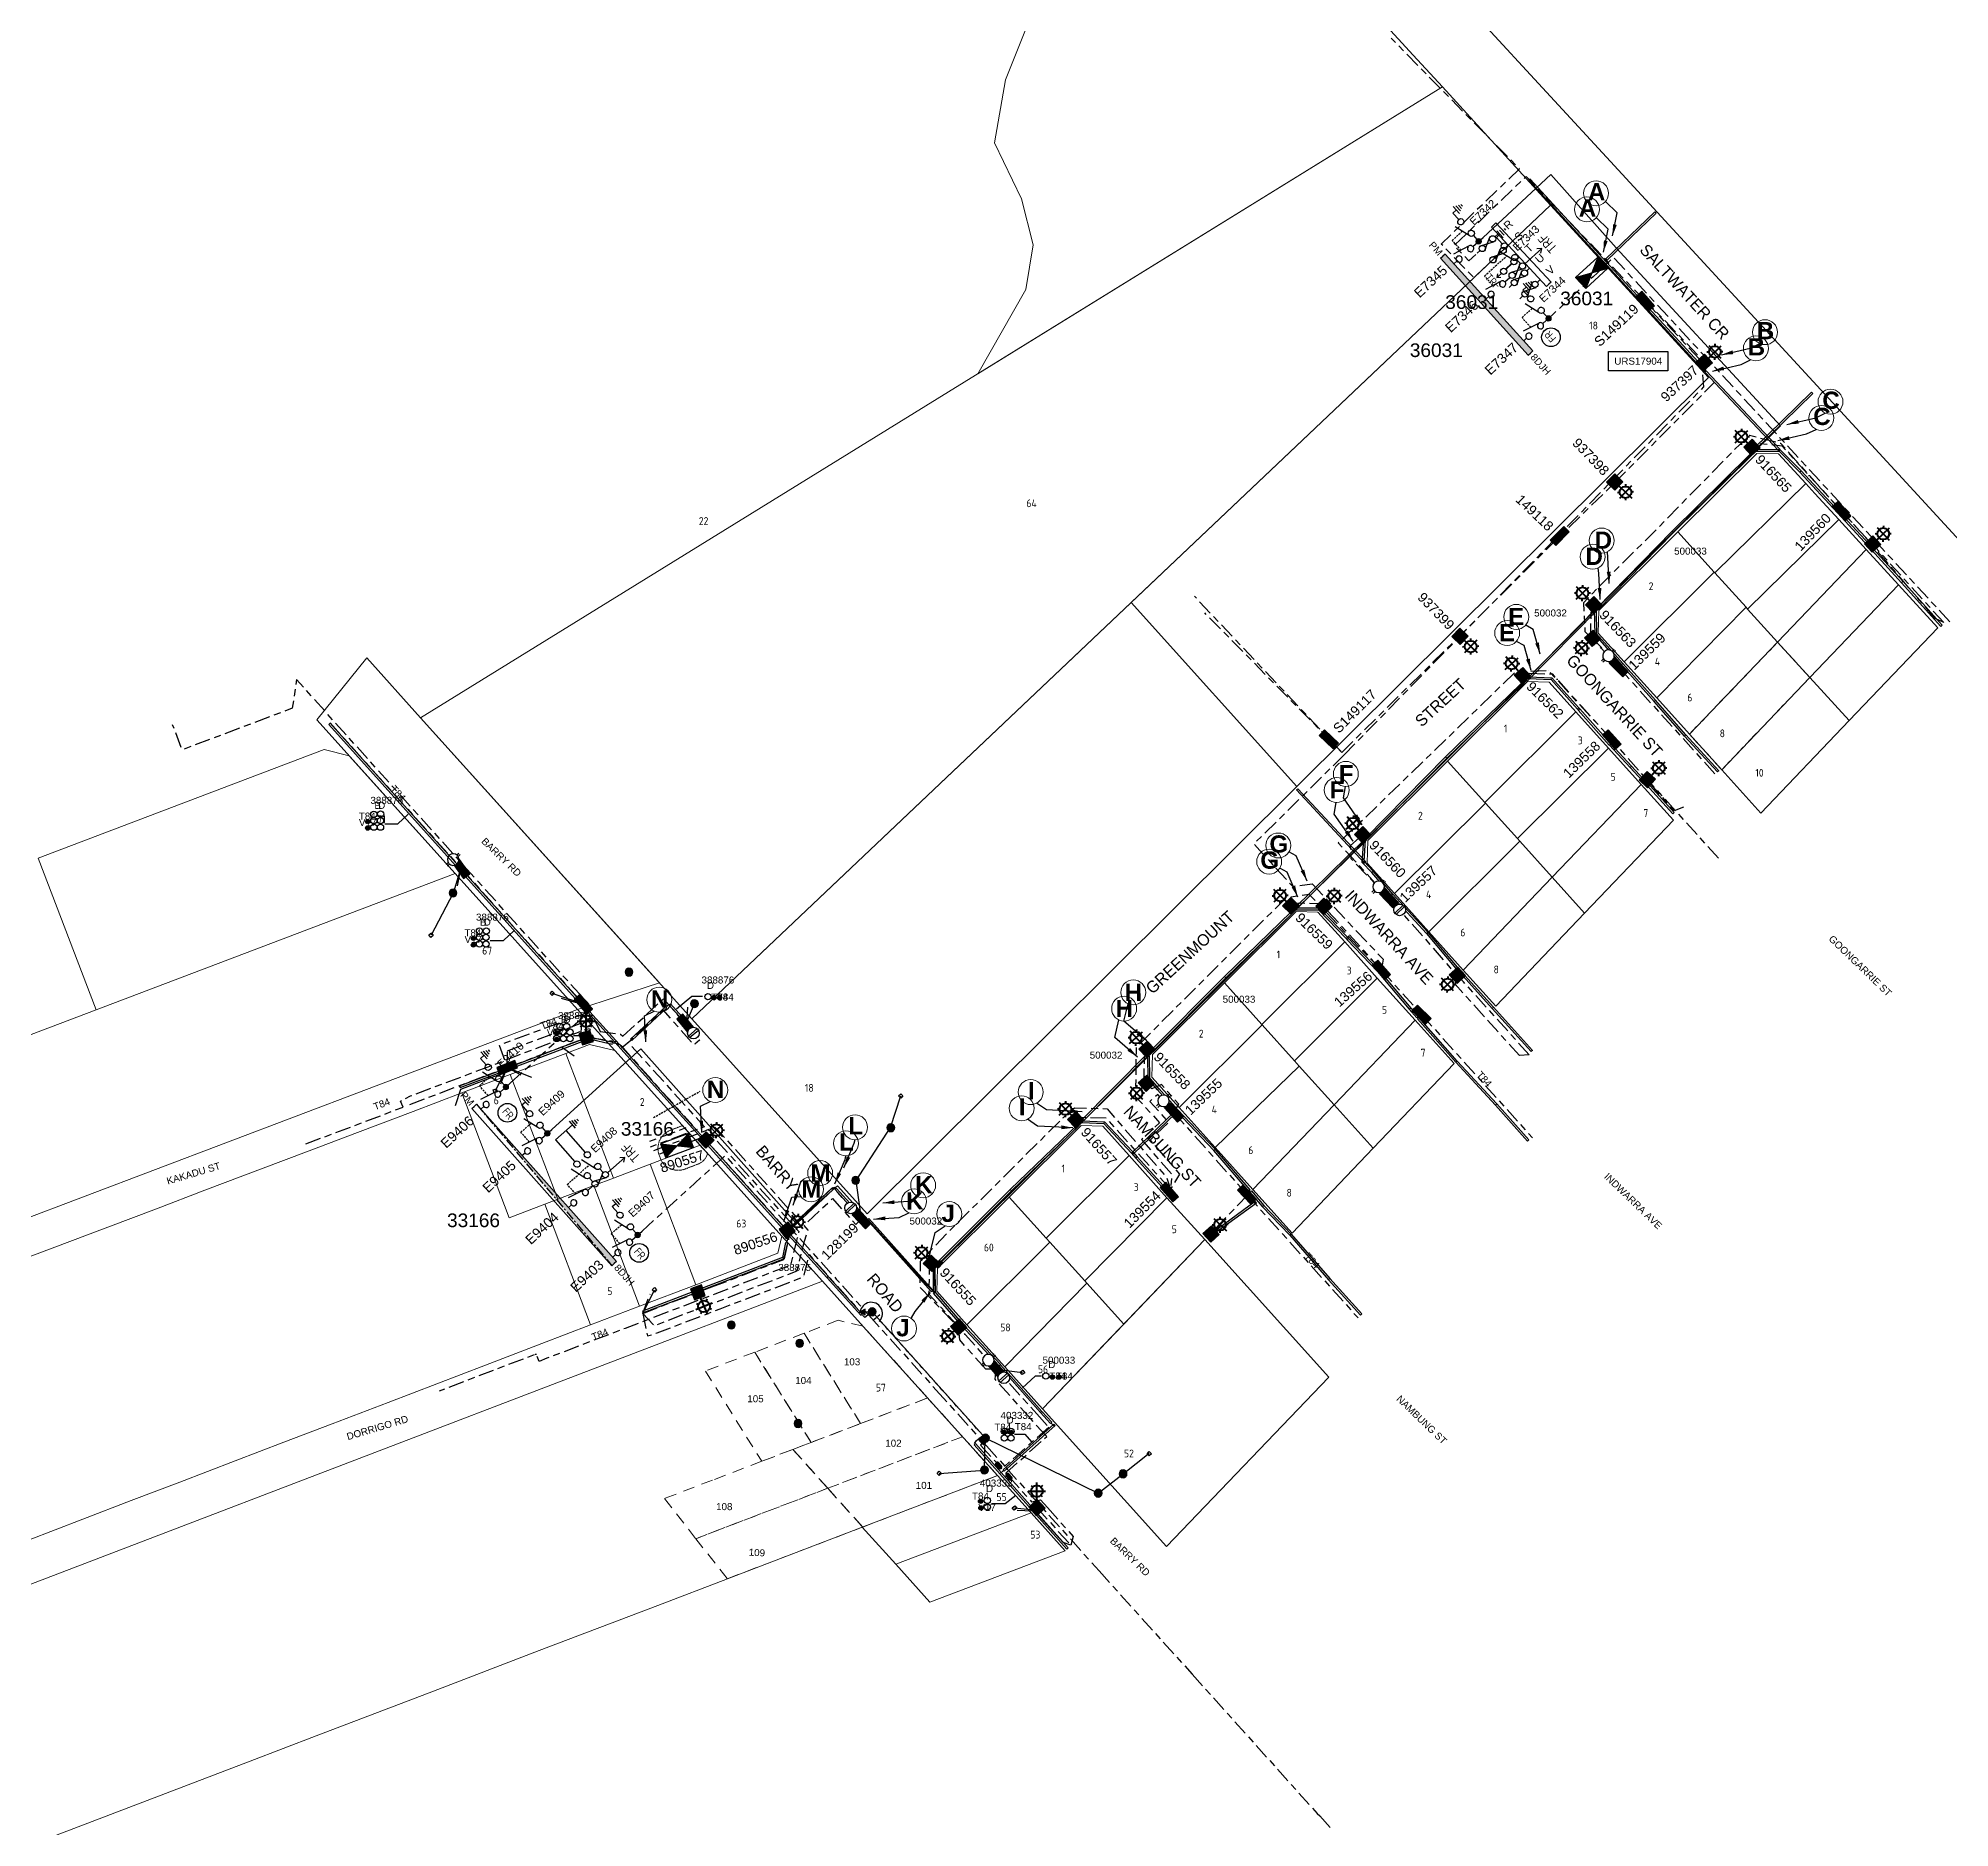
# Model space of a CAD drawing. Header units: metres. Extents: x -1 to 310379, y -2 to 6272124.
# Drawn here: x 309444.3 to 309934.8, y 6271073.9 to 6271533.2 of the extents above; entities that cross this region are included whole.
import ezdxf
from ezdxf.enums import TextEntityAlignment as Align

# ---------------------------------------------------------------- set-up
doc = ezdxf.new("R2010")
doc.units = ezdxf.units.M
for name, pattern in [('A', [0]), ('Cable Exist OH', [1, 1, 0]), ('Cable Exist UG', [8.2, 4, -1.2, 1.8, -1.2]), ('CENTERX2', [4, 2.5, -0.5, 0.5, -0.5]), ('Dash', [5, 3, -2]), ('DASHED', [0.75, 0.5, -0.25]), ('HIDDEN', [0.375, 0.25, -0.125]), ('HIDDEN2', [0.1875, 0.125, -0.0625])]:
    doc.linetypes.add(name, pattern=pattern)
doc.layers.get('0').update_dxf_attribs({"color": 6})
for name, color, linetype in [('_User_LV_Exist', 7, 'Continuous'), ('_User_SL_Exist', 7, 'Continuous'), ('Duct_SP_EXT', 7, 'Continuous'), ('Equip_HV_EXT', 7, 'Continuous'), ('Equip_HV_NEW', 2, 'Continuous'), ('Equip_LV_EXT', 7, 'Continuous'), ('Equip_SP_SL_EXT', 7, 'Continuous'), ('Mains_HV_EXT', 7, 'Continuous'), ('Mains_HV_NEW_V17', 2, 'Continuous'), ('Mains_LV_EXT', 7, 'Continuous'), ('Mains_LV_NEW_Hardwired', 2, 'Continuous'), ('Mains_LV_SL_EXT', 7, 'Continuous'), ('Notes', 7, 'Continuous'), ('Notes_HV_MISC', 7, 'Continuous'), ('Notes_LV_MISC', 7, 'Continuous'), ('Notes_SP_EXT', 7, 'Continuous'), ('Notes_SP_MISC', 7, 'Continuous'), ('OH_Details_SP_MISC', 7, 'Continuous'), ('Services_SP_EXT', 7, 'Continuous'), ('Sub_LV_EXT', 7, 'Continuous'), ('Sub_SP_EXT', 7, 'Continuous'), ('SupportsOH_SP_TR_HV_LV_SL_EXT', 7, 'Continuous'), ('SupportsUG_SP_LV_EXT', 7, 'Continuous'), ('SupportsUG_SP_LV_SL_EXT', 7, 'Continuous'), ('SupportsUG_SP_SL_EXT', 7, 'Continuous'), ('Trench_SP_EXT', 7, 'Continuous'), ('UG_Details_SP_MISC', 7, 'Continuous')]:
    doc.layers.add(name, color=color, linetype=linetype)
for name, color, linetype, lineweight in [('Cadastre Developer_SP_EXT', 9, 'Continuous', 5), ('Cadastre Land Parcels_SP_EXT', 9, 'Continuous', 5), ('Cadastre Other Property_SP_EXT', 9, 'HIDDEN', 5), ('Cadastre Roads_SP_EXT', 9, 'Continuous', 5)]:
    doc.layers.add(name, color=color, linetype=linetype, lineweight=lineweight)
doc.layers.add('UNKNOWN_FEATURES', color=1, linetype='DASHED', plot=False)
doc.styles.add('ARIAL', font='arial.ttf', dxfattribs={"height": 2})
doc.styles.add('COLUMN_LABEL', font='arial.ttf')
doc.styles.add('iecARIAL', font='arial.ttf', dxfattribs={"height": 2})
doc.styles.add('iecISOCP', font='isocp.shx')
doc.styles.add('IESYMBOL1', font='isocp.shx')
doc.styles.add('ISOCP', font='isocp.shx', dxfattribs={"height": 1.75})
doc.styles.add('ITALICT', font='ITALICT')
doc.styles.add('POLE_LABEL', font='arial.ttf')
doc.styles.get("Standard").update_dxf_attribs({"font": 'arial.ttf'})
doc.styles.add('SWG_LABEL', font='arial.ttf')
doc.styles.add('SWITCH_LABEL', font='arial.ttf', dxfattribs={"height": 2.5})
doc.linetypes.add('Cable New UG', pattern='A,7,-0.25,["x",Standard,S=2,R=0,X=0.2,Y=-0.8],-2.1', length=9.35)
doc.dimstyles.new('GISCAD Dim Style', dxfattribs={"dimtxt": 2.5, "dimasz": 3, "dimexe": 1.25, "dimexo": 0.625, "dimtad": 1, "dimtoh": 1, "dimdec": 1, "dimtxsty": 'ARIAL', "dimcen": 2.5, "dimadec": 0, "dimazin": 0, "dimtfac": 1, "dimtdec": 1, "dimtmove": 0, "dimatfit": 3, "dimfxl": 1.25, "dimarcsym": 0})

msp = doc.modelspace()

# ---------------------------------------------------------------- texts
at = {"layer": 'Cadastre Developer_SP_EXT'}
for s, p in [('103', (309651.04, 6271192.58)), ('104', (309638.55, 6271187.8)), ('105', (309626.25, 6271183.1)), ('102', (309661.66, 6271171.7)), ('108', (309618.24, 6271155.41))]:
    msp.add_text(s, height=1.8, dxfattribs=at).set_placement(p)
msp.add_text('109', height=1.8, rotation=356.8103, dxfattribs=at).set_placement((309626.57, 6271143.74))
at = {"layer": 'Cadastre Land Parcels_SP_EXT', "style": 'ISOCP'}
for s, p in [('18', (309842.31, 6271458.42)), ('64', (309697.87, 6271412.81)), ('22', (309613.81, 6271408.26)), ('2', (309857.57, 6271391.52)), ('4', (309859.15, 6271372.18)), ('6', (309867.49, 6271362.95)), ('1', (309820.42, 6271355.01)), ('8', (309875.8, 6271353.77)), ('3', (309839.4, 6271351.96)), ('10', (309884.95, 6271343.65)), ('5', (309847.83, 6271342.62)), ('7', (309856.21, 6271333.32)), ('71', (309531.34, 6271331.7)), ('2', (309798.37, 6271332.64)), ('4', (309800.43, 6271312.42)), ('6', (309809.23, 6271302.66)), ('67', (309558.2, 6271297.99)), ('1', (309762.11, 6271297.01)), ('3', (309780.07, 6271292.91)), ('8', (309817.78, 6271293.17)), ('5', (309789.14, 6271282.82)), ('2', (309742.12, 6271276.7)), ('7', (309799.05, 6271271.81)), ('6', (309561.18, 6271259.57)), ('18', (309641.03, 6271262.78)), ('2', (309598.68, 6271259.16)), ('4', (309745.41, 6271257.25)), ('6', (309754.81, 6271246.78)), ('1', (309706.89, 6271242.09)), ('3', (309725.42, 6271237.31)), ('8', (309764.65, 6271235.87)), ('63', (309623.42, 6271227.95)), ('5', (309735.18, 6271226.49)), ('60', (309686.96, 6271221.82)), ('5', (309590.32, 6271210.6)), ('58', (309691.16, 6271201.3)), ('57', (309659.24, 6271185.85)), ('56', (309700.83, 6271190.56)), ('52', (309722.91, 6271168.95)), ('55', (309690.19, 6271157.77)), ('53', (309698.88, 6271148.12))]:
    msp.add_text(s, height=2, dxfattribs=at).set_placement(p)
at = {"layer": 'Cadastre Roads_SP_EXT'}
for s, rotation, p in [('BARRY RD', 315.9665, (309557.85, 6271326.86)), ('GOONGARRIE ST', 315.9689, (309903.62, 6271301.83)), ('KAKADU ST', 16.5844, (309477.54, 6271238.94)), ('INDWARRA AVE', 316.0549, (309845.98, 6271240.81)), ('NAMBUNG ST', 316.0524, (309792.67, 6271183.76)), ('DORRIGO RD', 16.7458, (309523.75, 6271173.36)), ('BARRY RD', 315.9843, (309719.19, 6271147.31))]:
    msp.add_text(s, height=1.8, rotation=rotation, dxfattribs=at).set_placement(p)
at = {"layer": 'Duct_SP_EXT'}
for s, p in [('500033', (309864.11, 6271400.64)), ('500032', (309828.19, 6271384.76)), ('388876', (309529.53, 6271336.67)), ('B', (309530.54, 6271335.38)), ('D', (309531.52, 6271335.39)), ('V17', (309526.58, 6271330.97)), ('T84', (309526.55, 6271332.64)), ('388876', (309556.63, 6271306.7)), ('B', (309557.64, 6271305.41)), ('D', (309558.62, 6271305.43)), ('V17', (309553.68, 6271301)), ('T84', (309553.65, 6271302.68)), ('388876', (309614.51, 6271290.57)), ('D', (309615.89, 6271289.19)), ('T84', (309616.98, 6271286.19)), ('T84', (309618.44, 6271286.2)), ('500033', (309748.25, 6271285.63)), ('388875', (309577.68, 6271281.44)), ('B', (309578.41, 6271280.44)), ('D', (309579.11, 6271280.44)), ('V17', (309574.79, 6271277.03)), ('T84', (309574.77, 6271278.72)), ('500032', (309714.13, 6271271.29)), ('500032', (309667.88, 6271228.71)), ('388875', (309634.21, 6271216.8)), ('500033', (309702.02, 6271192.99)), ('D', (309703.48, 6271191.85)), ('T84', (309703.75, 6271188.93)), ('T84', (309705.46, 6271188.93)), ('403332', (309691.25, 6271178.83)), ('D', (309692.78, 6271177.63)), ('T84', (309689.64, 6271175.8)), ('T84', (309694.88, 6271175.94)), ('403333', (309685.94, 6271161.46)), ('T84', (309683.92, 6271158.13)), ('D', (309687.51, 6271160.05)), ('V17', (309685.54, 6271155.2))]:
    msp.add_text(s, height=1.8, dxfattribs=at).set_placement(p)
at = {"layer": 'Equip_LV_EXT', "char_height": 2, "width": 1.1319, "attachment_point": 1, "rotation": 43.0229, "style": 'iecARIAL'}
for s, insert in [('R', (309820.1, 6271485.38)), ('S', (309822.86, 6271482.44)), ('T', (309825.53, 6271479.45)), ('U', (309828.2, 6271476.7)), ('V', (309830.96, 6271473.76))]:
    msp.add_mtext(s, dxfattribs=dict(at, insert=insert))
at = {"layer": 'Mains_LV_EXT'}
for rotation, p in [(311.988, (309534.52, 6271340.42)), (20.3623, (309573.53, 6271278.77)), (311.9899, (309813.27, 6271267.05)), (20.7761, (309530.7, 6271258.03)), (311.9898, (309769.1, 6271220.45)), (20.9053, (309586.7, 6271198.92))]:
    msp.add_text('T84', height=1.8, rotation=rotation, dxfattribs=at).set_placement(p)
at = {"layer": 'Notes', "char_height": 3, "attachment_point": 5, "style": 'ITALICT'}
for s, insert, rotation in [('{\\fStylus BT|b0|i0|c0|p34;SALTWATER CR }', (309866.79, 6271468.09), 312.6431), ('{\\fStylus BT|b0|i0|c0|p34;GOONGARRIE ST }', (309848.8, 6271361.84), 312.6431), ('{\\fStylus BT|b0|i0|c0|p34;STREET }', (309804.14, 6271362.67), 42.6431), ('{\\fStylus BT|b0|i0|c0|p34;INDWARRA AVE }', (309790.98, 6271302.46), 312.6431), ('{\\fStylus BT|b0|i0|c0|p34;GREENMOUNT }', (309739.87, 6271298.56), 42.6431), ('{\\fStylus BT|b0|i0|c0|p34;NAMBUNG ST }', (309732.75, 6271248.65), 312.6431), ('{\\fStylus BT|b0|i0|c0|p34;BARRY }', (309633.84, 6271243.13), 310.4395), ('{\\fStylus BT|b0|i0|c0|p34;ROAD }', (309661.59, 6271211.12), 310.4395)]:
    msp.add_mtext(s, dxfattribs=dict(at, insert=insert, rotation=rotation))
at = {"layer": 'Notes_HV_MISC', "color": 2, "lineweight": 0, "char_height": 4.424, "width": 2.6544, "attachment_point": 2, "rotation": 0.1004, "style": 'iecISOCP'}
for s, insert in [('{\\fArial|b1|i0|c0|p34;A}', (309844.21, 6271495.97)), ('{\\fArial|b1|i0|c0|p34;B}', (309887.56, 6271460.32)), ('{\\fArial|b1|i0|c0|p34;C}', (309904.37, 6271442.47)), ('{\\fArial|b1|i0|c0|p34;D}', (309845.93, 6271406.56)), ('{\\fArial|b1|i0|c0|p34;E}', (309823.57, 6271386.97)), ('{\\fArial|b1|i0|c0|p34;G}', (309762.65, 6271328.59)), ('{\\fArial|b1|i0|c0|p34;N}', (309603.74, 6271288.8)), ('{\\fArial|b1|i0|c0|p34;H}', (309725.34, 6271290.51)), ('{\\fArial|b1|i0|c0|p34;I}', (309699.14, 6271265.29)), ('{\\fArial|b1|i0|c0|p34;L}', (309654.04, 6271256.27)), ('{\\fArial|b1|i0|c0|p34;M}', (309645.03, 6271244.18)), ('{\\fArial|b1|i0|c0|p34;J}', (309677.81, 6271233.82))]:
    msp.add_mtext(s, dxfattribs=dict(at, insert=insert))
at = {"layer": 'Notes_HV_MISC', "color": 2, "linetype": 'Cable New UG', "lineweight": 0, "char_height": 3.5, "attachment_point": 1, "style": 'iecARIAL'}
for s, insert in [('36031', (309796.28, 6271454.85)), ('33166', (309549.19, 6271231.54))]:
    msp.add_mtext_dynamic_manual_height_columns(s, width=34.998, gutter_width=10, heights=[0], dxfattribs=dict(at, insert=insert))
at = {"layer": 'Notes_HV_MISC', "color": 2, "lineweight": 0, "char_height": 4.424, "attachment_point": 2, "rotation": 0.1004, "style": 'iecISOCP'}
for s, insert in [('{\\fArial|b1|i0|c0|p34;F}', (309779.94, 6271346.63)), ('{\\fArial|b1|i0|c0|p34;K}', (309671.57, 6271241.13))]:
    msp.add_mtext(s, dxfattribs=dict(at, insert=insert))
at = {"layer": 'Notes_LV_MISC', "color": 2, "linetype": 'Cable New UG', "lineweight": 0, "insert": (309805.36, 6271467.2), "char_height": 3.5, "attachment_point": 1, "style": 'iecARIAL'}
msp.add_mtext_dynamic_manual_height_columns('36031', width=34.998, gutter_width=10, heights=[0], dxfattribs=at)
at = {"layer": 'Notes_SP_EXT', "color": 2, "lineweight": 0, "char_height": 4.424, "width": 2.6544, "attachment_point": 2, "rotation": 0.1004, "style": 'iecISOCP'}
for s, insert in [('{\\fArial|b1|i0|c0|p34;A}', (309841.87, 6271491.83)), ('{\\fArial|b1|i0|c0|p34;B}', (309885.22, 6271456.17)), ('{\\fArial|b1|i0|c0|p34;C}', (309902.03, 6271438.32)), ('{\\fArial|b1|i0|c0|p34;D}', (309843.59, 6271402.41)), ('{\\fArial|b1|i0|c0|p34;E}', (309821.23, 6271382.83)), ('{\\fArial|b1|i0|c0|p34;G}', (309760.31, 6271324.45)), ('{\\fArial|b1|i0|c0|p34;H}', (309723, 6271286.37)), ('{\\fArial|b1|i0|c0|p34;N}', (309618.1, 6271265.6)), ('{\\fArial|b1|i0|c0|p34;I}', (309696.8, 6271261.14)), ('{\\fArial|b1|i0|c0|p34;L}', (309651.7, 6271252.13)), ('{\\fArial|b1|i0|c0|p34;M}', (309642.69, 6271240.03)), ('{\\fArial|b1|i0|c0|p34;J}', (309666.19, 6271204.45))]:
    msp.add_mtext(s, dxfattribs=dict(at, insert=insert))
at = {"layer": 'Notes_SP_EXT', "color": 2, "lineweight": 0, "char_height": 4.424, "attachment_point": 2, "rotation": 0.1004, "style": 'iecISOCP'}
for s, insert in [('{\\fArial|b1|i0|c0|p34;F}', (309777.6, 6271342.49)), ('{\\fArial|b1|i0|c0|p34;K}', (309669.23, 6271236.99))]:
    msp.add_mtext(s, dxfattribs=dict(at, insert=insert))
at = {"layer": 'Notes_SP_MISC'}
msp.add_text('URS17904', height=1.8, dxfattribs=at).set_placement((309848.76, 6271449.39))

# ---------------------------------------------------------------- blocks, each defined once
blk = doc.blocks.new('*U145')
for points in [[(0, 0), (-4.27, 0.43), (-2.91, -3.16)], [(0, 0), (2.91, 3.16), (4.27, -0.43)]]:
    blk.add_hatch(color=256).paths.add_polyline_path(points)
for p, q in [((-4.27, 0.43), (4.27, -0.43)), ((2.91, 3.16), (-2.91, -3.16))]:
    blk.add_line(p, q)
blk.add_lwpolyline([(-2.91, -3.16), (4.27, -0.43), (2.91, 3.16), (-4.27, 0.43)], close=True)
for tag, height, flags, p in [('STREET_CODE', 0.2, 9, (1.5, 0)), ('ASSET_NUM', 3.5, 8, (2, 2)), ('CONSTRUCTED_VOLTAGE', 0.2, 9, (1.5, -0.2)), ('OPERATING_VOLTAGE', 0.2, 9, (1.5, -0.6)), ('ORIENTATION', 0.2, 9, (1.5, -0.8)), ('OWNED_BY', 0.2, 9, (1.5, -1)), ('OPERATED_BY', 0.2, 9, (1.5, -1.2)), ('SECONDARY_VOLTAGE', 0.2, 9, (1.5, -1.6)), ('STATE', 0.2, 9, (1.5, -1.8)), ('SUBSTATION_TYPE', 0.2, 9, (1.5, -2.2)), ('STREETNAME', 0.2, 9, (1.5, -3)), ('SUBURB', 0.2, 9, (1.5, -3.2)), ('Z', 0.2, 1, (1.5, -3.6)), ('NO_PHASES', 0.2, 9, (1.5, -0.4)), ('MAINTAINED_BY', 0.2, 9, (1.5, -1.4)), ('PARENT', 0.2, 9, (1.5, -2)), ('USAGE', 0.2, 9, (1.5, -2.4)), ('LEGEND', 0.2, 9, (1.5, -2.6)), ('LOCATION', 0.2, 9, (1.5, -2.8)), ('NOTES', 0.2, 9, (1.5, -3.4))]:
    blk.add_attdef(tag, text='', height=height, dxfattribs=dict(flags=flags)).set_placement(p, align=Align.MIDDLE_LEFT)
blk = doc.blocks.new('COLUMN_EXT')
blk.add_hatch(color=256).paths.add_polyline_path([(-1.49, 1.48), (-1.49, -1.49), (1.48, -1.49), (1.48, 1.48)])
blk.add_lwpolyline([(-1.49, -1.49), (1.48, -1.49), (1.48, 1.48), (-1.49, 1.48)], close=True)
for tag, height, style, flags, p in [('STRUCTURE_PLANT_NUMBER', 0.2, 'POLE_LABEL', 9, (1.81, 0.03)), ('ASSET_NUM', 2.5, 'COLUMN_LABEL', 8, (2, 2)), ('STREET_CODE', 0.2, 'COLUMN_LABEL', 9, (1.81, -0.2))]:
    blk.add_attdef(tag, text='', height=height, dxfattribs=dict(style=style, flags=flags)).set_placement(p, align=Align.MIDDLE_LEFT)
at = {"flags": 1}
blk.add_attdef('Z', (1.81, -2.35), '', height=0.2, dxfattribs=at)
at = {"flags": 9}
for tag, p in [('COLUMN_TYPE', (1.81, -0.4)), ('OWNED_BY', (1.81, -0.6)), ('STATE', (1.81, -0.8)), ('USAGE', (1.81, -1)), ('STREETNAME', (1.81, -1.6)), ('SUBURB', (1.81, -1.8)), ('LEGEND', (1.81, -1.2)), ('LOCATION', (1.81, -1.4)), ('NOTES', (1.81, -2))]:
    blk.add_attdef(tag, text='', height=0.2, dxfattribs=at).set_placement(p, align=Align.MIDDLE_LEFT)
blk = doc.blocks.new('PILLAR_EXT')
blk.add_hatch(color=256).paths.add_polyline_path([(-2.475, 0.99), (-2.475, -0.99), (2.475, -0.99), (2.475, 0.99)])
blk.add_lwpolyline([(-2.475, -0.99), (2.475, -0.99), (2.475, 0.99), (-2.475, 0.99)], close=True)
at = {"style": 'iecARIAL', "flags": 8}
blk.add_attdef('ASSET_NUM', (1.5, 3.5), '', height=2.5, dxfattribs=at)
for tag, p, flags in [('OWNED_BY', (0, -0.2), 9), ('STATE', (0, -0.4), 9), ('SUPPORT_TYPE', (0, -0.6), 9), ('STREETNAME', (0, -1.8), 9), ('SUBURB', (0, -2), 1), ('USAGE', (0, -0.8), 9), ('LEGEND', (0, -1), 9), ('LOCATION', (0, -1.2), 9), ('NOTES', (0, -1.4), 9), ('PARENT', (0, -1.6), 9)]:
    blk.add_attdef(tag, p, '', height=0.2, dxfattribs=dict(flags=flags))
blk = doc.blocks.new('DUCT_EXT')
blk.add_circle((0, 0.8), 0.8)
at = {"flags": 1}
blk.add_attdef('Z', (0, 0), '', height=0.2, dxfattribs=at)
at = {"flags": 9}
for tag, p in [('DUCT_CODE', (0, 0)), ('XSECT_TYPE', (0, -0.2)), ('STATE', (0, -0.6)), ('FB_REFERENCE', (0, -0.4)), ('NOTES', (0, -0.8))]:
    blk.add_attdef(tag, text='', height=0.2, dxfattribs=at).set_placement(p, align=Align.MIDDLE_LEFT)
blk = doc.blocks.new('*U146')
at = {"lineweight": 40}
for p, q in [((0, 0), (1.47, 1.23)), ((0.57, 2.37), (1.13, 2.32)), ((0.89, 0.75), (4.35, 3.64)), ((1.18, 3.92), (4.06, 0.47)), ((2.44, 0.14), (2.49, 0.7)), ((2.8, 4.25), (2.75, 3.69)), ((4.67, 2.01), (4.11, 2.06))]:
    blk.add_line(p, q, dxfattribs=at)
blk.add_circle((2.62, 2.19), 1.5, dxfattribs=at)
at = {"style": 'iecARIAL', "flags": 8}
blk.add_attdef('ASSET_NUM', (1.5, 1.5), '', height=2.5, dxfattribs=at)
for tag, p, height, flags in [('OPERATING_VOLTAGE', (0.98, -1.65), 0.2, 9), ('ORIENTATION', (0.98, -1.85), 0.2, 9), ('OWNED_BY', (0.98, -2.05), 0.2, 9), ('STATE', (0.98, -2.25), 0.2, 9), ('CONSTRUCTED_VOLTAGE', (0.98, -0.65), 0.2, 9), ('CONTROL_TYPE', (0.98, -0.85), 0.2, 9), ('LANTERN_PURPOSE', (0.98, -1.05), 0.2, 9), ('LANTERN_TYPE', (0.98, -1.25), 0.2, 9), ('NO_PHASES', (0.98, -1.45), 0.2, 9), ('USAGE', (0.98, -2.45), 0.2, 9), ('CEXIST', (0.98, -2.65), 0.2, 9), ('CNEW', (0.98, -2.85), 0.2, 9), ('CNUMBER', (0.98, -3.05), 0.2, 9), ('CREMOVE', (0.98, -3.25), 0.2, 9), ('CREPLACE', (0.98, -3.45), 0.2, 9), ('LKINGHEIGHT', (0.98, -3.65), 0.2, 9), ('LBRACKET', (0.98, -3.85), 0.2, 9), ('LBRACKETVOCAB', (0.98, -4.05), 0.2, 9), ('LCATEGORY', (0.98, -4.25), 0.2, 9), ('LCHARGE1', (0.98, -4.45), 0.2, 9), ('LCHARGE1PERCENT', (0.98, -4.65), 0.2, 9), ('LCHARGE2', (0.98, -4.85), 0.2, 9), ('LCHARGE2PERCENT', (0.98, -5.05), 0.2, 9), ('LNUMBER', (2.18, -3.25), 2.5, 8), ('STREETNAME', (0.98, -9.25), 0.2, 9), ('SUBURB', (0.98, -9.45), 0.2, 1), ('LCHARGE3', (0.98, -5.25), 0.2, 9), ('LCHARGE3PERCENT', (0.98, -5.45), 0.2, 9), ('LEXIST', (0.98, -5.65), 0.2, 9), ('LLAMP', (0.98, -5.85), 0.2, 9), ('LLAMPVOCAB', (0.98, -6.05), 0.2, 9), ('LMAST', (0.98, -6.25), 0.2, 9), ('LMASTVOCAB', (0.98, -6.45), 0.2, 9), ('LNEW', (0.98, -6.65), 0.2, 9), ('LANTNUMBER', (0.98, -6.85), 0.2, 9), ('LOUTREACH', (0.98, -7.25), 0.2, 9), ('LOUTREACHVOCAB', (0.98, -7.45), 0.2, 9), ('LRATECODE', (0.98, -7.65), 0.2, 9), ('LREMOVE', (0.98, -7.85), 0.2, 9), ('LREPLACE', (0.98, -8.05), 0.2, 9), ('LTYPE', (0.98, -8.25), 0.2, 9), ('LTYPEVOCAB', (0.98, -8.45), 0.2, 9), ('LEGEND', (0.98, -8.65), 0.2, 9), ('LOCATION', (0.98, -8.85), 0.2, 9), ('NOTES', (0.98, -9.05), 0.2, 9)]:
    blk.add_attdef(tag, p, '', height=height, dxfattribs=dict(flags=flags))
blk = doc.blocks.new('*U143')
at = {"lineweight": 40}
for p, q in [((0, 0), (1.61, 1.52)), ((0.63, 2.61), (1.2, 2.59)), ((1.06, 1), (4.33, 4.09)), ((1.15, 4.18), (4.24, 0.91)), ((2.64, 0.49), (2.65, 1.05)), ((2.75, 4.61), (2.74, 4.05)), ((4.76, 2.49), (4.19, 2.51))]:
    blk.add_line(p, q, dxfattribs=at)
blk.add_circle((2.7, 2.55), 1.5, dxfattribs=at)
at = {"style": 'iecARIAL', "flags": 8}
blk.add_attdef('ASSET_NUM', (1.5, 1.5), '', height=2.5, dxfattribs=at)
for tag, p, height, flags in [('OPERATING_VOLTAGE', (0.98, -1.65), 0.2, 9), ('ORIENTATION', (0.98, -1.85), 0.2, 9), ('OWNED_BY', (0.98, -2.05), 0.2, 9), ('STATE', (0.98, -2.25), 0.2, 9), ('CONSTRUCTED_VOLTAGE', (0.98, -0.65), 0.2, 9), ('CONTROL_TYPE', (0.98, -0.85), 0.2, 9), ('LANTERN_PURPOSE', (0.98, -1.05), 0.2, 9), ('LANTERN_TYPE', (0.98, -1.25), 0.2, 9), ('NO_PHASES', (0.98, -1.45), 0.2, 9), ('USAGE', (0.98, -2.45), 0.2, 9), ('CEXIST', (0.98, -2.65), 0.2, 9), ('CNEW', (0.98, -2.85), 0.2, 9), ('CNUMBER', (0.98, -3.05), 0.2, 9), ('CREMOVE', (0.98, -3.25), 0.2, 9), ('CREPLACE', (0.98, -3.45), 0.2, 9), ('LKINGHEIGHT', (0.98, -3.65), 0.2, 9), ('LBRACKET', (0.98, -3.85), 0.2, 9), ('LBRACKETVOCAB', (0.98, -4.05), 0.2, 9), ('LCATEGORY', (0.98, -4.25), 0.2, 9), ('LCHARGE1', (0.98, -4.45), 0.2, 9), ('LCHARGE1PERCENT', (0.98, -4.65), 0.2, 9), ('LCHARGE2', (0.98, -4.85), 0.2, 9), ('LCHARGE2PERCENT', (0.98, -5.05), 0.2, 9), ('LNUMBER', (2.18, -3.25), 2.5, 8), ('STREETNAME', (0.98, -9.25), 0.2, 9), ('SUBURB', (0.98, -9.45), 0.2, 1), ('LCHARGE3', (0.98, -5.25), 0.2, 9), ('LCHARGE3PERCENT', (0.98, -5.45), 0.2, 9), ('LEXIST', (0.98, -5.65), 0.2, 9), ('LLAMP', (0.98, -5.85), 0.2, 9), ('LLAMPVOCAB', (0.98, -6.05), 0.2, 9), ('LMAST', (0.98, -6.25), 0.2, 9), ('LMASTVOCAB', (0.98, -6.45), 0.2, 9), ('LNEW', (0.98, -6.65), 0.2, 9), ('LANTNUMBER', (0.98, -6.85), 0.2, 9), ('LOUTREACH', (0.98, -7.25), 0.2, 9), ('LOUTREACHVOCAB', (0.98, -7.45), 0.2, 9), ('LRATECODE', (0.98, -7.65), 0.2, 9), ('LREMOVE', (0.98, -7.85), 0.2, 9), ('LREPLACE', (0.98, -8.05), 0.2, 9), ('LTYPE', (0.98, -8.25), 0.2, 9), ('LTYPEVOCAB', (0.98, -8.45), 0.2, 9), ('LEGEND', (0.98, -8.65), 0.2, 9), ('LOCATION', (0.98, -8.85), 0.2, 9), ('NOTES', (0.98, -9.05), 0.2, 9)]:
    blk.add_attdef(tag, p, '', height=height, dxfattribs=dict(flags=flags))
blk = doc.blocks.new('SL_LANTERN_EXT')
at = {"lineweight": 40}
for p, q in [((-1.46, 5.68), (-1.06, 5.28)), ((0, 1.97), (0, 6.47)), ((1.46, 5.68), (1.06, 5.28)), ((-2.25, 4.22), (2.25, 4.22)), ((-1.46, 2.76), (-1.06, 3.16)), ((0, 0), (0, 2.72)), ((1.46, 2.76), (1.06, 3.16))]:
    blk.add_line(p, q, dxfattribs=at)
blk.add_circle((0, 4.22), 1.5, dxfattribs=at)
at = {"style": 'iecARIAL', "flags": 8}
blk.add_attdef('ASSET_NUM', (1.5, 1.5), '', height=2.5, dxfattribs=at)
for tag, p, height, flags in [('OPERATING_VOLTAGE', (0.98, -1.65), 0.2, 9), ('ORIENTATION', (0.98, -1.85), 0.2, 9), ('OWNED_BY', (0.98, -2.05), 0.2, 9), ('STATE', (0.98, -2.25), 0.2, 9), ('CONSTRUCTED_VOLTAGE', (0.98, -0.65), 0.2, 9), ('CONTROL_TYPE', (0.98, -0.85), 0.2, 9), ('LANTERN_PURPOSE', (0.98, -1.05), 0.2, 9), ('LANTERN_TYPE', (0.98, -1.25), 0.2, 9), ('NO_PHASES', (0.98, -1.45), 0.2, 9), ('USAGE', (0.98, -2.45), 0.2, 9), ('CEXIST', (0.98, -2.65), 0.2, 9), ('CNEW', (0.98, -2.85), 0.2, 9), ('CNUMBER', (0.98, -3.05), 0.2, 9), ('CREMOVE', (0.98, -3.25), 0.2, 9), ('CREPLACE', (0.98, -3.45), 0.2, 9), ('LKINGHEIGHT', (0.98, -3.65), 0.2, 9), ('LBRACKET', (0.98, -3.85), 0.2, 9), ('LBRACKETVOCAB', (0.98, -4.05), 0.2, 9), ('LCATEGORY', (0.98, -4.25), 0.2, 9), ('LCHARGE1', (0.98, -4.45), 0.2, 9), ('LCHARGE1PERCENT', (0.98, -4.65), 0.2, 9), ('LCHARGE2', (0.98, -4.85), 0.2, 9), ('LCHARGE2PERCENT', (0.98, -5.05), 0.2, 9), ('LNUMBER', (2.18, -3.25), 2.5, 8), ('STREETNAME', (0.98, -9.25), 0.2, 9), ('SUBURB', (0.98, -9.45), 0.2, 1), ('LCHARGE3', (0.98, -5.25), 0.2, 9), ('LCHARGE3PERCENT', (0.98, -5.45), 0.2, 9), ('LEXIST', (0.98, -5.65), 0.2, 9), ('LLAMP', (0.98, -5.85), 0.2, 9), ('LLAMPVOCAB', (0.98, -6.05), 0.2, 9), ('LMAST', (0.98, -6.25), 0.2, 9), ('LMASTVOCAB', (0.98, -6.45), 0.2, 9), ('LNEW', (0.98, -6.65), 0.2, 9), ('LANTNUMBER', (0.98, -6.85), 0.2, 9), ('LOUTREACH', (0.98, -7.25), 0.2, 9), ('LOUTREACHVOCAB', (0.98, -7.45), 0.2, 9), ('LRATECODE', (0.98, -7.65), 0.2, 9), ('LREMOVE', (0.98, -7.85), 0.2, 9), ('LREPLACE', (0.98, -8.05), 0.2, 9), ('LTYPE', (0.98, -8.25), 0.2, 9), ('LTYPEVOCAB', (0.98, -8.45), 0.2, 9), ('LEGEND', (0.98, -8.65), 0.2, 9), ('LOCATION', (0.98, -8.85), 0.2, 9), ('NOTES', (0.98, -9.05), 0.2, 9)]:
    blk.add_attdef(tag, p, '', height=height, dxfattribs=dict(flags=flags))
blk = doc.blocks.new('*U144')
at = {"lineweight": 40}
for p, q in [((0, 0), (0.97, -2.27)), ((3.63, -2.76), (-0.51, -4.53)), ((-0.35, -2.88), (0.17, -3.09)), ((0.68, -1.58), (2.45, -5.72)), ((2.33, -1.73), (2.12, -2.26)), ((3.48, -4.42), (2.95, -4.21)), ((0.79, -5.56), (1, -5.04))]:
    blk.add_line(p, q, dxfattribs=at)
blk.add_circle((1.56, -3.65), 1.5, dxfattribs=at)
at = {"style": 'iecARIAL', "flags": 8}
blk.add_attdef('ASSET_NUM', (1.5, 1.5), '', height=2.5, dxfattribs=at)
for tag, p, height, flags in [('OPERATING_VOLTAGE', (0.98, -1.65), 0.2, 9), ('ORIENTATION', (0.98, -1.85), 0.2, 9), ('OWNED_BY', (0.98, -2.05), 0.2, 9), ('STATE', (0.98, -2.25), 0.2, 9), ('CONSTRUCTED_VOLTAGE', (0.98, -0.65), 0.2, 9), ('CONTROL_TYPE', (0.98, -0.85), 0.2, 9), ('LANTERN_PURPOSE', (0.98, -1.05), 0.2, 9), ('LANTERN_TYPE', (0.98, -1.25), 0.2, 9), ('NO_PHASES', (0.98, -1.45), 0.2, 9), ('USAGE', (0.98, -2.45), 0.2, 9), ('CEXIST', (0.98, -2.65), 0.2, 9), ('CNEW', (0.98, -2.85), 0.2, 9), ('CNUMBER', (0.98, -3.05), 0.2, 9), ('CREMOVE', (0.98, -3.25), 0.2, 9), ('CREPLACE', (0.98, -3.45), 0.2, 9), ('LKINGHEIGHT', (0.98, -3.65), 0.2, 9), ('LBRACKET', (0.98, -3.85), 0.2, 9), ('LBRACKETVOCAB', (0.98, -4.05), 0.2, 9), ('LCATEGORY', (0.98, -4.25), 0.2, 9), ('LCHARGE1', (0.98, -4.45), 0.2, 9), ('LCHARGE1PERCENT', (0.98, -4.65), 0.2, 9), ('LCHARGE2', (0.98, -4.85), 0.2, 9), ('LCHARGE2PERCENT', (0.98, -5.05), 0.2, 9), ('LNUMBER', (2.18, -3.25), 2.5, 8), ('STREETNAME', (0.98, -9.25), 0.2, 9), ('SUBURB', (0.98, -9.45), 0.2, 1), ('LCHARGE3', (0.98, -5.25), 0.2, 9), ('LCHARGE3PERCENT', (0.98, -5.45), 0.2, 9), ('LEXIST', (0.98, -5.65), 0.2, 9), ('LLAMP', (0.98, -5.85), 0.2, 9), ('LLAMPVOCAB', (0.98, -6.05), 0.2, 9), ('LMAST', (0.98, -6.25), 0.2, 9), ('LMASTVOCAB', (0.98, -6.45), 0.2, 9), ('LNEW', (0.98, -6.65), 0.2, 9), ('LANTNUMBER', (0.98, -6.85), 0.2, 9), ('LOUTREACH', (0.98, -7.25), 0.2, 9), ('LOUTREACHVOCAB', (0.98, -7.45), 0.2, 9), ('LRATECODE', (0.98, -7.65), 0.2, 9), ('LREMOVE', (0.98, -7.85), 0.2, 9), ('LREPLACE', (0.98, -8.05), 0.2, 9), ('LTYPE', (0.98, -8.25), 0.2, 9), ('LTYPEVOCAB', (0.98, -8.45), 0.2, 9), ('LEGEND', (0.98, -8.65), 0.2, 9), ('LOCATION', (0.98, -8.85), 0.2, 9), ('NOTES', (0.98, -9.05), 0.2, 9)]:
    blk.add_attdef(tag, p, '', height=height, dxfattribs=dict(flags=flags))
blk = doc.blocks.new('*U148')
at = {"lineweight": 40}
for p, q in [((0, 0), (1.25, 1.3)), ((0.22, 2.34), (0.79, 2.35)), ((0.66, 3.94), (3.91, 0.82)), ((0.73, 0.76), (3.85, 4)), ((2.25, 4.44), (2.26, 3.88)), ((2.33, 0.32), (2.32, 0.88)), ((4.35, 2.42), (3.79, 2.41))]:
    blk.add_line(p, q, dxfattribs=at)
blk.add_circle((2.29, 2.38), 1.5, dxfattribs=at)
at = {"style": 'iecARIAL', "flags": 8}
blk.add_attdef('ASSET_NUM', (1.5, 1.5), '', height=2.5, dxfattribs=at)
for tag, p, height, flags in [('OPERATING_VOLTAGE', (0.98, -1.65), 0.2, 9), ('ORIENTATION', (0.98, -1.85), 0.2, 9), ('OWNED_BY', (0.98, -2.05), 0.2, 9), ('STATE', (0.98, -2.25), 0.2, 9), ('CONSTRUCTED_VOLTAGE', (0.98, -0.65), 0.2, 9), ('CONTROL_TYPE', (0.98, -0.85), 0.2, 9), ('LANTERN_PURPOSE', (0.98, -1.05), 0.2, 9), ('LANTERN_TYPE', (0.98, -1.25), 0.2, 9), ('NO_PHASES', (0.98, -1.45), 0.2, 9), ('USAGE', (0.98, -2.45), 0.2, 9), ('CEXIST', (0.98, -2.65), 0.2, 9), ('CNEW', (0.98, -2.85), 0.2, 9), ('CNUMBER', (0.98, -3.05), 0.2, 9), ('CREMOVE', (0.98, -3.25), 0.2, 9), ('CREPLACE', (0.98, -3.45), 0.2, 9), ('LKINGHEIGHT', (0.98, -3.65), 0.2, 9), ('LBRACKET', (0.98, -3.85), 0.2, 9), ('LBRACKETVOCAB', (0.98, -4.05), 0.2, 9), ('LCATEGORY', (0.98, -4.25), 0.2, 9), ('LCHARGE1', (0.98, -4.45), 0.2, 9), ('LCHARGE1PERCENT', (0.98, -4.65), 0.2, 9), ('LCHARGE2', (0.98, -4.85), 0.2, 9), ('LCHARGE2PERCENT', (0.98, -5.05), 0.2, 9), ('LNUMBER', (2.18, -3.25), 2.5, 8), ('STREETNAME', (0.98, -9.25), 0.2, 9), ('SUBURB', (0.98, -9.45), 0.2, 1), ('LCHARGE3', (0.98, -5.25), 0.2, 9), ('LCHARGE3PERCENT', (0.98, -5.45), 0.2, 9), ('LEXIST', (0.98, -5.65), 0.2, 9), ('LLAMP', (0.98, -5.85), 0.2, 9), ('LLAMPVOCAB', (0.98, -6.05), 0.2, 9), ('LMAST', (0.98, -6.25), 0.2, 9), ('LMASTVOCAB', (0.98, -6.45), 0.2, 9), ('LNEW', (0.98, -6.65), 0.2, 9), ('LANTNUMBER', (0.98, -6.85), 0.2, 9), ('LOUTREACH', (0.98, -7.25), 0.2, 9), ('LOUTREACHVOCAB', (0.98, -7.45), 0.2, 9), ('LRATECODE', (0.98, -7.65), 0.2, 9), ('LREMOVE', (0.98, -7.85), 0.2, 9), ('LREPLACE', (0.98, -8.05), 0.2, 9), ('LTYPE', (0.98, -8.25), 0.2, 9), ('LTYPEVOCAB', (0.98, -8.45), 0.2, 9), ('LEGEND', (0.98, -8.65), 0.2, 9), ('LOCATION', (0.98, -8.85), 0.2, 9), ('NOTES', (0.98, -9.05), 0.2, 9)]:
    blk.add_attdef(tag, p, '', height=height, dxfattribs=dict(flags=flags))
blk = doc.blocks.new('*U174')
at = {"lineweight": 40}
for p, q in [((0, 0), (-1.45, -1.36)), ((-4.6, -2.32), (-4.04, -2.34)), ((-0.9, -0.85), (-4.18, -3.93)), ((-1, -4.03), (-4.08, -0.75)), ((-2.61, -4.45), (-2.59, -3.89)), ((-2.48, -0.33), (-2.5, -0.89)), ((-0.48, -2.45), (-1.04, -2.44))]:
    blk.add_line(p, q, dxfattribs=at)
blk.add_circle((-2.54, -2.39), 1.5, dxfattribs=at)
at = {"style": 'iecARIAL', "flags": 8}
blk.add_attdef('ASSET_NUM', (1.5, 1.5), '', height=2.5, dxfattribs=at)
for tag, p, height, flags in [('OPERATING_VOLTAGE', (0.98, -1.65), 0.2, 9), ('ORIENTATION', (0.98, -1.85), 0.2, 9), ('OWNED_BY', (0.98, -2.05), 0.2, 9), ('STATE', (0.98, -2.25), 0.2, 9), ('CONSTRUCTED_VOLTAGE', (0.98, -0.65), 0.2, 9), ('CONTROL_TYPE', (0.98, -0.85), 0.2, 9), ('LANTERN_PURPOSE', (0.98, -1.05), 0.2, 9), ('LANTERN_TYPE', (0.98, -1.25), 0.2, 9), ('NO_PHASES', (0.98, -1.45), 0.2, 9), ('USAGE', (0.98, -2.45), 0.2, 9), ('CEXIST', (0.98, -2.65), 0.2, 9), ('CNEW', (0.98, -2.85), 0.2, 9), ('CNUMBER', (0.98, -3.05), 0.2, 9), ('CREMOVE', (0.98, -3.25), 0.2, 9), ('CREPLACE', (0.98, -3.45), 0.2, 9), ('LKINGHEIGHT', (0.98, -3.65), 0.2, 9), ('LBRACKET', (0.98, -3.85), 0.2, 9), ('LBRACKETVOCAB', (0.98, -4.05), 0.2, 9), ('LCATEGORY', (0.98, -4.25), 0.2, 9), ('LCHARGE1', (0.98, -4.45), 0.2, 9), ('LCHARGE1PERCENT', (0.98, -4.65), 0.2, 9), ('LCHARGE2', (0.98, -4.85), 0.2, 9), ('LCHARGE2PERCENT', (0.98, -5.05), 0.2, 9), ('LNUMBER', (2.18, -3.25), 2.5, 8), ('STREETNAME', (0.98, -9.25), 0.2, 9), ('SUBURB', (0.98, -9.45), 0.2, 1), ('LCHARGE3', (0.98, -5.25), 0.2, 9), ('LCHARGE3PERCENT', (0.98, -5.45), 0.2, 9), ('LEXIST', (0.98, -5.65), 0.2, 9), ('LLAMP', (0.98, -5.85), 0.2, 9), ('LLAMPVOCAB', (0.98, -6.05), 0.2, 9), ('LMAST', (0.98, -6.25), 0.2, 9), ('LMASTVOCAB', (0.98, -6.45), 0.2, 9), ('LNEW', (0.98, -6.65), 0.2, 9), ('LANTNUMBER', (0.98, -6.85), 0.2, 9), ('LOUTREACH', (0.98, -7.25), 0.2, 9), ('LOUTREACHVOCAB', (0.98, -7.45), 0.2, 9), ('LRATECODE', (0.98, -7.65), 0.2, 9), ('LREMOVE', (0.98, -7.85), 0.2, 9), ('LREPLACE', (0.98, -8.05), 0.2, 9), ('LTYPE', (0.98, -8.25), 0.2, 9), ('LTYPEVOCAB', (0.98, -8.45), 0.2, 9), ('LEGEND', (0.98, -8.65), 0.2, 9), ('LOCATION', (0.98, -8.85), 0.2, 9), ('NOTES', (0.98, -9.05), 0.2, 9)]:
    blk.add_attdef(tag, p, '', height=height, dxfattribs=dict(flags=flags))
blk = doc.blocks.new('*U173')
at = {"lineweight": 40}
for p, q in [((0, 0), (2, 1.72)), ((1.07, 2.85), (1.63, 2.81)), ((1.42, 1.23), (4.83, 4.17)), ((1.66, 4.4), (4.6, 0.99)), ((2.98, 0.64), (3.02, 1.2)), ((3.28, 4.75), (3.24, 4.19)), ((5.19, 2.55), (4.62, 2.59))]:
    blk.add_line(p, q, dxfattribs=at)
blk.add_circle((3.13, 2.7), 1.5, dxfattribs=at)
at = {"style": 'iecARIAL', "flags": 8}
blk.add_attdef('ASSET_NUM', (1.5, 1.5), '', height=2.5, dxfattribs=at)
for tag, p, height, flags in [('OPERATING_VOLTAGE', (0.98, -1.65), 0.2, 9), ('ORIENTATION', (0.98, -1.85), 0.2, 9), ('OWNED_BY', (0.98, -2.05), 0.2, 9), ('STATE', (0.98, -2.25), 0.2, 9), ('CONSTRUCTED_VOLTAGE', (0.98, -0.65), 0.2, 9), ('CONTROL_TYPE', (0.98, -0.85), 0.2, 9), ('LANTERN_PURPOSE', (0.98, -1.05), 0.2, 9), ('LANTERN_TYPE', (0.98, -1.25), 0.2, 9), ('NO_PHASES', (0.98, -1.45), 0.2, 9), ('USAGE', (0.98, -2.45), 0.2, 9), ('CEXIST', (0.98, -2.65), 0.2, 9), ('CNEW', (0.98, -2.85), 0.2, 9), ('CNUMBER', (0.98, -3.05), 0.2, 9), ('CREMOVE', (0.98, -3.25), 0.2, 9), ('CREPLACE', (0.98, -3.45), 0.2, 9), ('LKINGHEIGHT', (0.98, -3.65), 0.2, 9), ('LBRACKET', (0.98, -3.85), 0.2, 9), ('LBRACKETVOCAB', (0.98, -4.05), 0.2, 9), ('LCATEGORY', (0.98, -4.25), 0.2, 9), ('LCHARGE1', (0.98, -4.45), 0.2, 9), ('LCHARGE1PERCENT', (0.98, -4.65), 0.2, 9), ('LCHARGE2', (0.98, -4.85), 0.2, 9), ('LCHARGE2PERCENT', (0.98, -5.05), 0.2, 9), ('LNUMBER', (2.18, -3.25), 2.5, 8), ('STREETNAME', (0.98, -9.25), 0.2, 9), ('SUBURB', (0.98, -9.45), 0.2, 1), ('LCHARGE3', (0.98, -5.25), 0.2, 9), ('LCHARGE3PERCENT', (0.98, -5.45), 0.2, 9), ('LEXIST', (0.98, -5.65), 0.2, 9), ('LLAMP', (0.98, -5.85), 0.2, 9), ('LLAMPVOCAB', (0.98, -6.05), 0.2, 9), ('LMAST', (0.98, -6.25), 0.2, 9), ('LMASTVOCAB', (0.98, -6.45), 0.2, 9), ('LNEW', (0.98, -6.65), 0.2, 9), ('LANTNUMBER', (0.98, -6.85), 0.2, 9), ('LOUTREACH', (0.98, -7.25), 0.2, 9), ('LOUTREACHVOCAB', (0.98, -7.45), 0.2, 9), ('LRATECODE', (0.98, -7.65), 0.2, 9), ('LREMOVE', (0.98, -7.85), 0.2, 9), ('LREPLACE', (0.98, -8.05), 0.2, 9), ('LTYPE', (0.98, -8.25), 0.2, 9), ('LTYPEVOCAB', (0.98, -8.45), 0.2, 9), ('LEGEND', (0.98, -8.65), 0.2, 9), ('LOCATION', (0.98, -8.85), 0.2, 9), ('NOTES', (0.98, -9.05), 0.2, 9)]:
    blk.add_attdef(tag, p, '', height=height, dxfattribs=dict(flags=flags))
blk = doc.blocks.new('*U131')
at = {"lineweight": 40}
for p, q in [((0, 0), (1.66, 1.61)), ((0.67, 2.69), (1.24, 2.68)), ((1.12, 1.09), (4.35, 4.22)), ((1.17, 4.27), (4.3, 1.04)), ((2.71, 0.59), (2.71, 1.16)), ((2.77, 4.72), (2.76, 4.15)), ((4.8, 2.62), (4.24, 2.63))]:
    blk.add_line(p, q, dxfattribs=at)
blk.add_circle((2.74, 2.65), 1.5, dxfattribs=at)
at = {"style": 'iecARIAL', "flags": 8}
blk.add_attdef('ASSET_NUM', (1.5, 1.5), '', height=2.5, dxfattribs=at)
for tag, p, height, flags in [('OPERATING_VOLTAGE', (0.98, -1.65), 0.2, 9), ('ORIENTATION', (0.98, -1.85), 0.2, 9), ('OWNED_BY', (0.98, -2.05), 0.2, 9), ('STATE', (0.98, -2.25), 0.2, 9), ('CONSTRUCTED_VOLTAGE', (0.98, -0.65), 0.2, 9), ('CONTROL_TYPE', (0.98, -0.85), 0.2, 9), ('LANTERN_PURPOSE', (0.98, -1.05), 0.2, 9), ('LANTERN_TYPE', (0.98, -1.25), 0.2, 9), ('NO_PHASES', (0.98, -1.45), 0.2, 9), ('USAGE', (0.98, -2.45), 0.2, 9), ('CEXIST', (0.98, -2.65), 0.2, 9), ('CNEW', (0.98, -2.85), 0.2, 9), ('CNUMBER', (0.98, -3.05), 0.2, 9), ('CREMOVE', (0.98, -3.25), 0.2, 9), ('CREPLACE', (0.98, -3.45), 0.2, 9), ('LKINGHEIGHT', (0.98, -3.65), 0.2, 9), ('LBRACKET', (0.98, -3.85), 0.2, 9), ('LBRACKETVOCAB', (0.98, -4.05), 0.2, 9), ('LCATEGORY', (0.98, -4.25), 0.2, 9), ('LCHARGE1', (0.98, -4.45), 0.2, 9), ('LCHARGE1PERCENT', (0.98, -4.65), 0.2, 9), ('LCHARGE2', (0.98, -4.85), 0.2, 9), ('LCHARGE2PERCENT', (0.98, -5.05), 0.2, 9), ('LNUMBER', (2.18, -3.25), 2.5, 8), ('STREETNAME', (0.98, -9.25), 0.2, 9), ('SUBURB', (0.98, -9.45), 0.2, 1), ('LCHARGE3', (0.98, -5.25), 0.2, 9), ('LCHARGE3PERCENT', (0.98, -5.45), 0.2, 9), ('LEXIST', (0.98, -5.65), 0.2, 9), ('LLAMP', (0.98, -5.85), 0.2, 9), ('LLAMPVOCAB', (0.98, -6.05), 0.2, 9), ('LMAST', (0.98, -6.25), 0.2, 9), ('LMASTVOCAB', (0.98, -6.45), 0.2, 9), ('LNEW', (0.98, -6.65), 0.2, 9), ('LANTNUMBER', (0.98, -6.85), 0.2, 9), ('LOUTREACH', (0.98, -7.25), 0.2, 9), ('LOUTREACHVOCAB', (0.98, -7.45), 0.2, 9), ('LRATECODE', (0.98, -7.65), 0.2, 9), ('LREMOVE', (0.98, -7.85), 0.2, 9), ('LREPLACE', (0.98, -8.05), 0.2, 9), ('LTYPE', (0.98, -8.25), 0.2, 9), ('LTYPEVOCAB', (0.98, -8.45), 0.2, 9), ('LEGEND', (0.98, -8.65), 0.2, 9), ('LOCATION', (0.98, -8.85), 0.2, 9), ('NOTES', (0.98, -9.05), 0.2, 9)]:
    blk.add_attdef(tag, p, '', height=height, dxfattribs=dict(flags=flags))
blk = doc.blocks.new('*U141')
at = {"lineweight": 40}
for p, q in [((0, 0), (-1.63, -1.4)), ((-4.82, -2.21), (-4.26, -2.25)), ((-1.06, -0.91), (-4.48, -3.83)), ((-1.31, -4.08), (-4.23, -0.66)), ((-2.93, -4.43), (-2.88, -3.87)), ((-2.61, -0.31), (-2.65, -0.87)), ((-0.71, -2.53), (-1.27, -2.49))]:
    blk.add_line(p, q, dxfattribs=at)
blk.add_circle((-2.77, -2.37), 1.5, dxfattribs=at)
at = {"style": 'iecARIAL', "flags": 8}
blk.add_attdef('ASSET_NUM', (1.5, 1.5), '', height=2.5, dxfattribs=at)
for tag, p, height, flags in [('OPERATING_VOLTAGE', (0.98, -1.65), 0.2, 9), ('ORIENTATION', (0.98, -1.85), 0.2, 9), ('OWNED_BY', (0.98, -2.05), 0.2, 9), ('STATE', (0.98, -2.25), 0.2, 9), ('CONSTRUCTED_VOLTAGE', (0.98, -0.65), 0.2, 9), ('CONTROL_TYPE', (0.98, -0.85), 0.2, 9), ('LANTERN_PURPOSE', (0.98, -1.05), 0.2, 9), ('LANTERN_TYPE', (0.98, -1.25), 0.2, 9), ('NO_PHASES', (0.98, -1.45), 0.2, 9), ('USAGE', (0.98, -2.45), 0.2, 9), ('CEXIST', (0.98, -2.65), 0.2, 9), ('CNEW', (0.98, -2.85), 0.2, 9), ('CNUMBER', (0.98, -3.05), 0.2, 9), ('CREMOVE', (0.98, -3.25), 0.2, 9), ('CREPLACE', (0.98, -3.45), 0.2, 9), ('LKINGHEIGHT', (0.98, -3.65), 0.2, 9), ('LBRACKET', (0.98, -3.85), 0.2, 9), ('LBRACKETVOCAB', (0.98, -4.05), 0.2, 9), ('LCATEGORY', (0.98, -4.25), 0.2, 9), ('LCHARGE1', (0.98, -4.45), 0.2, 9), ('LCHARGE1PERCENT', (0.98, -4.65), 0.2, 9), ('LCHARGE2', (0.98, -4.85), 0.2, 9), ('LCHARGE2PERCENT', (0.98, -5.05), 0.2, 9), ('LNUMBER', (2.18, -3.25), 2.5, 8), ('STREETNAME', (0.98, -9.25), 0.2, 9), ('SUBURB', (0.98, -9.45), 0.2, 1), ('LCHARGE3', (0.98, -5.25), 0.2, 9), ('LCHARGE3PERCENT', (0.98, -5.45), 0.2, 9), ('LEXIST', (0.98, -5.65), 0.2, 9), ('LLAMP', (0.98, -5.85), 0.2, 9), ('LLAMPVOCAB', (0.98, -6.05), 0.2, 9), ('LMAST', (0.98, -6.25), 0.2, 9), ('LMASTVOCAB', (0.98, -6.45), 0.2, 9), ('LNEW', (0.98, -6.65), 0.2, 9), ('LANTNUMBER', (0.98, -6.85), 0.2, 9), ('LOUTREACH', (0.98, -7.25), 0.2, 9), ('LOUTREACHVOCAB', (0.98, -7.45), 0.2, 9), ('LRATECODE', (0.98, -7.65), 0.2, 9), ('LREMOVE', (0.98, -7.85), 0.2, 9), ('LREPLACE', (0.98, -8.05), 0.2, 9), ('LTYPE', (0.98, -8.25), 0.2, 9), ('LTYPEVOCAB', (0.98, -8.45), 0.2, 9), ('LEGEND', (0.98, -8.65), 0.2, 9), ('LOCATION', (0.98, -8.85), 0.2, 9), ('NOTES', (0.98, -9.05), 0.2, 9)]:
    blk.add_attdef(tag, p, '', height=height, dxfattribs=dict(flags=flags))
blk = doc.blocks.new('*U142')
at = {"lineweight": 40}
for p, q in [((-4.59, 2.73), (-4.03, 2.71)), ((-4.16, 1.13), (-0.89, 4.22)), ((-0.98, 1.04), (-4.07, 4.31)), ((-2.59, 0.61), (-2.57, 1.17)), ((-2.47, 4.73), (-2.49, 4.17)), ((0, 0), (-1.5, 1.58)), ((-0.47, 2.61), (-1.03, 2.63))]:
    blk.add_line(p, q, dxfattribs=at)
blk.add_circle((-2.53, 2.67), 1.5, dxfattribs=at)
at = {"style": 'iecARIAL', "flags": 8}
blk.add_attdef('ASSET_NUM', (1.5, 1.5), '', height=2.5, dxfattribs=at)
for tag, p, height, flags in [('OPERATING_VOLTAGE', (0.98, -1.65), 0.2, 9), ('ORIENTATION', (0.98, -1.85), 0.2, 9), ('OWNED_BY', (0.98, -2.05), 0.2, 9), ('STATE', (0.98, -2.25), 0.2, 9), ('CONSTRUCTED_VOLTAGE', (0.98, -0.65), 0.2, 9), ('CONTROL_TYPE', (0.98, -0.85), 0.2, 9), ('LANTERN_PURPOSE', (0.98, -1.05), 0.2, 9), ('LANTERN_TYPE', (0.98, -1.25), 0.2, 9), ('NO_PHASES', (0.98, -1.45), 0.2, 9), ('USAGE', (0.98, -2.45), 0.2, 9), ('CEXIST', (0.98, -2.65), 0.2, 9), ('CNEW', (0.98, -2.85), 0.2, 9), ('CNUMBER', (0.98, -3.05), 0.2, 9), ('CREMOVE', (0.98, -3.25), 0.2, 9), ('CREPLACE', (0.98, -3.45), 0.2, 9), ('LKINGHEIGHT', (0.98, -3.65), 0.2, 9), ('LBRACKET', (0.98, -3.85), 0.2, 9), ('LBRACKETVOCAB', (0.98, -4.05), 0.2, 9), ('LCATEGORY', (0.98, -4.25), 0.2, 9), ('LCHARGE1', (0.98, -4.45), 0.2, 9), ('LCHARGE1PERCENT', (0.98, -4.65), 0.2, 9), ('LCHARGE2', (0.98, -4.85), 0.2, 9), ('LCHARGE2PERCENT', (0.98, -5.05), 0.2, 9), ('LNUMBER', (2.18, -3.25), 2.5, 8), ('STREETNAME', (0.98, -9.25), 0.2, 9), ('SUBURB', (0.98, -9.45), 0.2, 1), ('LCHARGE3', (0.98, -5.25), 0.2, 9), ('LCHARGE3PERCENT', (0.98, -5.45), 0.2, 9), ('LEXIST', (0.98, -5.65), 0.2, 9), ('LLAMP', (0.98, -5.85), 0.2, 9), ('LLAMPVOCAB', (0.98, -6.05), 0.2, 9), ('LMAST', (0.98, -6.25), 0.2, 9), ('LMASTVOCAB', (0.98, -6.45), 0.2, 9), ('LNEW', (0.98, -6.65), 0.2, 9), ('LANTNUMBER', (0.98, -6.85), 0.2, 9), ('LOUTREACH', (0.98, -7.25), 0.2, 9), ('LOUTREACHVOCAB', (0.98, -7.45), 0.2, 9), ('LRATECODE', (0.98, -7.65), 0.2, 9), ('LREMOVE', (0.98, -7.85), 0.2, 9), ('LREPLACE', (0.98, -8.05), 0.2, 9), ('LTYPE', (0.98, -8.25), 0.2, 9), ('LTYPEVOCAB', (0.98, -8.45), 0.2, 9), ('LEGEND', (0.98, -8.65), 0.2, 9), ('LOCATION', (0.98, -8.85), 0.2, 9), ('NOTES', (0.98, -9.05), 0.2, 9)]:
    blk.add_attdef(tag, p, '', height=height, dxfattribs=dict(flags=flags))
blk = doc.blocks.new('*U140')
at = {"lineweight": 40}
for p, q in [((-4.72, 2.78), (-4.16, 2.77)), ((-4.27, 1.18), (-1.04, 4.31)), ((-1.09, 1.13), (-4.22, 4.36)), ((-2.69, 0.68), (-2.68, 1.24)), ((-2.62, 4.81), (-2.63, 4.24)), ((0, 0), (-1.61, 1.67)), ((-0.59, 2.71), (-1.16, 2.72))]:
    blk.add_line(p, q, dxfattribs=at)
blk.add_circle((-2.66, 2.74), 1.5, dxfattribs=at)
at = {"style": 'iecARIAL', "flags": 8}
blk.add_attdef('ASSET_NUM', (1.5, 1.5), '', height=2.5, dxfattribs=at)
for tag, p, height, flags in [('OPERATING_VOLTAGE', (0.98, -1.65), 0.2, 9), ('ORIENTATION', (0.98, -1.85), 0.2, 9), ('OWNED_BY', (0.98, -2.05), 0.2, 9), ('STATE', (0.98, -2.25), 0.2, 9), ('CONSTRUCTED_VOLTAGE', (0.98, -0.65), 0.2, 9), ('CONTROL_TYPE', (0.98, -0.85), 0.2, 9), ('LANTERN_PURPOSE', (0.98, -1.05), 0.2, 9), ('LANTERN_TYPE', (0.98, -1.25), 0.2, 9), ('NO_PHASES', (0.98, -1.45), 0.2, 9), ('USAGE', (0.98, -2.45), 0.2, 9), ('CEXIST', (0.98, -2.65), 0.2, 9), ('CNEW', (0.98, -2.85), 0.2, 9), ('CNUMBER', (0.98, -3.05), 0.2, 9), ('CREMOVE', (0.98, -3.25), 0.2, 9), ('CREPLACE', (0.98, -3.45), 0.2, 9), ('LKINGHEIGHT', (0.98, -3.65), 0.2, 9), ('LBRACKET', (0.98, -3.85), 0.2, 9), ('LBRACKETVOCAB', (0.98, -4.05), 0.2, 9), ('LCATEGORY', (0.98, -4.25), 0.2, 9), ('LCHARGE1', (0.98, -4.45), 0.2, 9), ('LCHARGE1PERCENT', (0.98, -4.65), 0.2, 9), ('LCHARGE2', (0.98, -4.85), 0.2, 9), ('LCHARGE2PERCENT', (0.98, -5.05), 0.2, 9), ('LNUMBER', (2.18, -3.25), 2.5, 8), ('STREETNAME', (0.98, -9.25), 0.2, 9), ('SUBURB', (0.98, -9.45), 0.2, 1), ('LCHARGE3', (0.98, -5.25), 0.2, 9), ('LCHARGE3PERCENT', (0.98, -5.45), 0.2, 9), ('LEXIST', (0.98, -5.65), 0.2, 9), ('LLAMP', (0.98, -5.85), 0.2, 9), ('LLAMPVOCAB', (0.98, -6.05), 0.2, 9), ('LMAST', (0.98, -6.25), 0.2, 9), ('LMASTVOCAB', (0.98, -6.45), 0.2, 9), ('LNEW', (0.98, -6.65), 0.2, 9), ('LANTNUMBER', (0.98, -6.85), 0.2, 9), ('LOUTREACH', (0.98, -7.25), 0.2, 9), ('LOUTREACHVOCAB', (0.98, -7.45), 0.2, 9), ('LRATECODE', (0.98, -7.65), 0.2, 9), ('LREMOVE', (0.98, -7.85), 0.2, 9), ('LREPLACE', (0.98, -8.05), 0.2, 9), ('LTYPE', (0.98, -8.25), 0.2, 9), ('LTYPEVOCAB', (0.98, -8.45), 0.2, 9), ('LEGEND', (0.98, -8.65), 0.2, 9), ('LOCATION', (0.98, -8.85), 0.2, 9), ('NOTES', (0.98, -9.05), 0.2, 9)]:
    blk.add_attdef(tag, p, '', height=height, dxfattribs=dict(flags=flags))
blk = doc.blocks.new('*U139')
at = {"lineweight": 40}
for p, q in [((0, 0), (-1.49, -1.49)), ((-4.61, -2.55), (-4.05, -2.55)), ((-0.95, -4.14), (-4.14, -0.96)), ((-0.96, -0.96), (-4.13, -4.15)), ((-2.55, -0.49), (-2.55, -1.05)), ((-2.54, -4.61), (-2.54, -4.05)), ((-0.48, -2.55), (-1.05, -2.55))]:
    blk.add_line(p, q, dxfattribs=at)
blk.add_circle((-2.55, -2.55), 1.5, dxfattribs=at)
at = {"style": 'iecARIAL', "flags": 8}
blk.add_attdef('ASSET_NUM', (1.5, 1.5), '', height=2.5, dxfattribs=at)
for tag, p, height, flags in [('OPERATING_VOLTAGE', (0.98, -1.65), 0.2, 9), ('ORIENTATION', (0.98, -1.85), 0.2, 9), ('OWNED_BY', (0.98, -2.05), 0.2, 9), ('STATE', (0.98, -2.25), 0.2, 9), ('CONSTRUCTED_VOLTAGE', (0.98, -0.65), 0.2, 9), ('CONTROL_TYPE', (0.98, -0.85), 0.2, 9), ('LANTERN_PURPOSE', (0.98, -1.05), 0.2, 9), ('LANTERN_TYPE', (0.98, -1.25), 0.2, 9), ('NO_PHASES', (0.98, -1.45), 0.2, 9), ('USAGE', (0.98, -2.45), 0.2, 9), ('CEXIST', (0.98, -2.65), 0.2, 9), ('CNEW', (0.98, -2.85), 0.2, 9), ('CNUMBER', (0.98, -3.05), 0.2, 9), ('CREMOVE', (0.98, -3.25), 0.2, 9), ('CREPLACE', (0.98, -3.45), 0.2, 9), ('LKINGHEIGHT', (0.98, -3.65), 0.2, 9), ('LBRACKET', (0.98, -3.85), 0.2, 9), ('LBRACKETVOCAB', (0.98, -4.05), 0.2, 9), ('LCATEGORY', (0.98, -4.25), 0.2, 9), ('LCHARGE1', (0.98, -4.45), 0.2, 9), ('LCHARGE1PERCENT', (0.98, -4.65), 0.2, 9), ('LCHARGE2', (0.98, -4.85), 0.2, 9), ('LCHARGE2PERCENT', (0.98, -5.05), 0.2, 9), ('LNUMBER', (2.18, -3.25), 2.5, 8), ('STREETNAME', (0.98, -9.25), 0.2, 9), ('SUBURB', (0.98, -9.45), 0.2, 1), ('LCHARGE3', (0.98, -5.25), 0.2, 9), ('LCHARGE3PERCENT', (0.98, -5.45), 0.2, 9), ('LEXIST', (0.98, -5.65), 0.2, 9), ('LLAMP', (0.98, -5.85), 0.2, 9), ('LLAMPVOCAB', (0.98, -6.05), 0.2, 9), ('LMAST', (0.98, -6.25), 0.2, 9), ('LMASTVOCAB', (0.98, -6.45), 0.2, 9), ('LNEW', (0.98, -6.65), 0.2, 9), ('LANTNUMBER', (0.98, -6.85), 0.2, 9), ('LOUTREACH', (0.98, -7.25), 0.2, 9), ('LOUTREACHVOCAB', (0.98, -7.45), 0.2, 9), ('LRATECODE', (0.98, -7.65), 0.2, 9), ('LREMOVE', (0.98, -7.85), 0.2, 9), ('LREPLACE', (0.98, -8.05), 0.2, 9), ('LTYPE', (0.98, -8.25), 0.2, 9), ('LTYPEVOCAB', (0.98, -8.45), 0.2, 9), ('LEGEND', (0.98, -8.65), 0.2, 9), ('LOCATION', (0.98, -8.85), 0.2, 9), ('NOTES', (0.98, -9.05), 0.2, 9)]:
    blk.add_attdef(tag, p, '', height=height, dxfattribs=dict(flags=flags))
blk = doc.blocks.new('*U138')
at = {"lineweight": 40}
for p, q in [((-2.69, 5.06), (-2.71, 4.49)), ((-4.83, 3.08), (-4.27, 3.05)), ((-4.42, 1.47), (-1.12, 4.52)), ((-1.24, 1.34), (-4.3, 4.65)), ((-2.85, 0.93), (-2.83, 1.5)), ((0, 0), (-1.75, 1.9)), ((-0.71, 2.92), (-1.27, 2.94))]:
    blk.add_line(p, q, dxfattribs=at)
blk.add_circle((-2.77, 3), 1.5, dxfattribs=at)
at = {"style": 'iecARIAL', "flags": 8}
blk.add_attdef('ASSET_NUM', (1.5, 1.5), '', height=2.5, dxfattribs=at)
for tag, p, height, flags in [('OPERATING_VOLTAGE', (0.98, -1.65), 0.2, 9), ('ORIENTATION', (0.98, -1.85), 0.2, 9), ('OWNED_BY', (0.98, -2.05), 0.2, 9), ('STATE', (0.98, -2.25), 0.2, 9), ('CONSTRUCTED_VOLTAGE', (0.98, -0.65), 0.2, 9), ('CONTROL_TYPE', (0.98, -0.85), 0.2, 9), ('LANTERN_PURPOSE', (0.98, -1.05), 0.2, 9), ('LANTERN_TYPE', (0.98, -1.25), 0.2, 9), ('NO_PHASES', (0.98, -1.45), 0.2, 9), ('USAGE', (0.98, -2.45), 0.2, 9), ('CEXIST', (0.98, -2.65), 0.2, 9), ('CNEW', (0.98, -2.85), 0.2, 9), ('CNUMBER', (0.98, -3.05), 0.2, 9), ('CREMOVE', (0.98, -3.25), 0.2, 9), ('CREPLACE', (0.98, -3.45), 0.2, 9), ('LKINGHEIGHT', (0.98, -3.65), 0.2, 9), ('LBRACKET', (0.98, -3.85), 0.2, 9), ('LBRACKETVOCAB', (0.98, -4.05), 0.2, 9), ('LCATEGORY', (0.98, -4.25), 0.2, 9), ('LCHARGE1', (0.98, -4.45), 0.2, 9), ('LCHARGE1PERCENT', (0.98, -4.65), 0.2, 9), ('LCHARGE2', (0.98, -4.85), 0.2, 9), ('LCHARGE2PERCENT', (0.98, -5.05), 0.2, 9), ('LNUMBER', (2.18, -3.25), 2.5, 8), ('STREETNAME', (0.98, -9.25), 0.2, 9), ('SUBURB', (0.98, -9.45), 0.2, 1), ('LCHARGE3', (0.98, -5.25), 0.2, 9), ('LCHARGE3PERCENT', (0.98, -5.45), 0.2, 9), ('LEXIST', (0.98, -5.65), 0.2, 9), ('LLAMP', (0.98, -5.85), 0.2, 9), ('LLAMPVOCAB', (0.98, -6.05), 0.2, 9), ('LMAST', (0.98, -6.25), 0.2, 9), ('LMASTVOCAB', (0.98, -6.45), 0.2, 9), ('LNEW', (0.98, -6.65), 0.2, 9), ('LANTNUMBER', (0.98, -6.85), 0.2, 9), ('LOUTREACH', (0.98, -7.25), 0.2, 9), ('LOUTREACHVOCAB', (0.98, -7.45), 0.2, 9), ('LRATECODE', (0.98, -7.65), 0.2, 9), ('LREMOVE', (0.98, -7.85), 0.2, 9), ('LREPLACE', (0.98, -8.05), 0.2, 9), ('LTYPE', (0.98, -8.25), 0.2, 9), ('LTYPEVOCAB', (0.98, -8.45), 0.2, 9), ('LEGEND', (0.98, -8.65), 0.2, 9), ('LOCATION', (0.98, -8.85), 0.2, 9), ('NOTES', (0.98, -9.05), 0.2, 9)]:
    blk.add_attdef(tag, p, '', height=height, dxfattribs=dict(flags=flags))
blk = doc.blocks.new('*U136')
at = {"lineweight": 40}
for p, q in [((0, 0), (1.59, 1.62)), ((0.58, 2.67), (1.14, 2.68)), ((1.04, 4.27), (4.25, 1.11)), ((1.07, 1.08), (4.22, 4.29)), ((2.63, 4.75), (2.63, 4.19)), ((2.66, 0.63), (2.66, 1.19)), ((4.71, 2.7), (4.14, 2.7))]:
    blk.add_line(p, q, dxfattribs=at)
blk.add_circle((2.64, 2.69), 1.5, dxfattribs=at)
at = {"style": 'iecARIAL', "flags": 8}
blk.add_attdef('ASSET_NUM', (1.5, 1.5), '', height=2.5, dxfattribs=at)
for tag, p, height, flags in [('OPERATING_VOLTAGE', (0.98, -1.65), 0.2, 9), ('ORIENTATION', (0.98, -1.85), 0.2, 9), ('OWNED_BY', (0.98, -2.05), 0.2, 9), ('STATE', (0.98, -2.25), 0.2, 9), ('CONSTRUCTED_VOLTAGE', (0.98, -0.65), 0.2, 9), ('CONTROL_TYPE', (0.98, -0.85), 0.2, 9), ('LANTERN_PURPOSE', (0.98, -1.05), 0.2, 9), ('LANTERN_TYPE', (0.98, -1.25), 0.2, 9), ('NO_PHASES', (0.98, -1.45), 0.2, 9), ('USAGE', (0.98, -2.45), 0.2, 9), ('CEXIST', (0.98, -2.65), 0.2, 9), ('CNEW', (0.98, -2.85), 0.2, 9), ('CNUMBER', (0.98, -3.05), 0.2, 9), ('CREMOVE', (0.98, -3.25), 0.2, 9), ('CREPLACE', (0.98, -3.45), 0.2, 9), ('LKINGHEIGHT', (0.98, -3.65), 0.2, 9), ('LBRACKET', (0.98, -3.85), 0.2, 9), ('LBRACKETVOCAB', (0.98, -4.05), 0.2, 9), ('LCATEGORY', (0.98, -4.25), 0.2, 9), ('LCHARGE1', (0.98, -4.45), 0.2, 9), ('LCHARGE1PERCENT', (0.98, -4.65), 0.2, 9), ('LCHARGE2', (0.98, -4.85), 0.2, 9), ('LCHARGE2PERCENT', (0.98, -5.05), 0.2, 9), ('LNUMBER', (2.18, -3.25), 2.5, 8), ('STREETNAME', (0.98, -9.25), 0.2, 9), ('SUBURB', (0.98, -9.45), 0.2, 1), ('LCHARGE3', (0.98, -5.25), 0.2, 9), ('LCHARGE3PERCENT', (0.98, -5.45), 0.2, 9), ('LEXIST', (0.98, -5.65), 0.2, 9), ('LLAMP', (0.98, -5.85), 0.2, 9), ('LLAMPVOCAB', (0.98, -6.05), 0.2, 9), ('LMAST', (0.98, -6.25), 0.2, 9), ('LMASTVOCAB', (0.98, -6.45), 0.2, 9), ('LNEW', (0.98, -6.65), 0.2, 9), ('LANTNUMBER', (0.98, -6.85), 0.2, 9), ('LOUTREACH', (0.98, -7.25), 0.2, 9), ('LOUTREACHVOCAB', (0.98, -7.45), 0.2, 9), ('LRATECODE', (0.98, -7.65), 0.2, 9), ('LREMOVE', (0.98, -7.85), 0.2, 9), ('LREPLACE', (0.98, -8.05), 0.2, 9), ('LTYPE', (0.98, -8.25), 0.2, 9), ('LTYPEVOCAB', (0.98, -8.45), 0.2, 9), ('LEGEND', (0.98, -8.65), 0.2, 9), ('LOCATION', (0.98, -8.85), 0.2, 9), ('NOTES', (0.98, -9.05), 0.2, 9)]:
    blk.add_attdef(tag, p, '', height=height, dxfattribs=dict(flags=flags))
blk = doc.blocks.new('*U137')
at = {"lineweight": 40}
for p, q in [((-4.82, 2.58), (-4.25, 2.6)), ((-1.13, 1.08), (-4.38, 4.19)), ((-4.31, 1), (-1.2, 4.26)), ((-2.8, 4.69), (-2.79, 4.13)), ((-2.71, 0.57), (-2.72, 1.13)), ((0, 0), (-1.67, 1.6)), ((-0.69, 2.68), (-1.25, 2.66))]:
    blk.add_line(p, q, dxfattribs=at)
blk.add_circle((-2.75, 2.63), 1.5, dxfattribs=at)
at = {"style": 'iecARIAL', "flags": 8}
blk.add_attdef('ASSET_NUM', (1.5, 1.5), '', height=2.5, dxfattribs=at)
for tag, p, height, flags in [('OPERATING_VOLTAGE', (0.98, -1.65), 0.2, 9), ('ORIENTATION', (0.98, -1.85), 0.2, 9), ('OWNED_BY', (0.98, -2.05), 0.2, 9), ('STATE', (0.98, -2.25), 0.2, 9), ('CONSTRUCTED_VOLTAGE', (0.98, -0.65), 0.2, 9), ('CONTROL_TYPE', (0.98, -0.85), 0.2, 9), ('LANTERN_PURPOSE', (0.98, -1.05), 0.2, 9), ('LANTERN_TYPE', (0.98, -1.25), 0.2, 9), ('NO_PHASES', (0.98, -1.45), 0.2, 9), ('USAGE', (0.98, -2.45), 0.2, 9), ('CEXIST', (0.98, -2.65), 0.2, 9), ('CNEW', (0.98, -2.85), 0.2, 9), ('CNUMBER', (0.98, -3.05), 0.2, 9), ('CREMOVE', (0.98, -3.25), 0.2, 9), ('CREPLACE', (0.98, -3.45), 0.2, 9), ('LKINGHEIGHT', (0.98, -3.65), 0.2, 9), ('LBRACKET', (0.98, -3.85), 0.2, 9), ('LBRACKETVOCAB', (0.98, -4.05), 0.2, 9), ('LCATEGORY', (0.98, -4.25), 0.2, 9), ('LCHARGE1', (0.98, -4.45), 0.2, 9), ('LCHARGE1PERCENT', (0.98, -4.65), 0.2, 9), ('LCHARGE2', (0.98, -4.85), 0.2, 9), ('LCHARGE2PERCENT', (0.98, -5.05), 0.2, 9), ('LNUMBER', (2.18, -3.25), 2.5, 8), ('STREETNAME', (0.98, -9.25), 0.2, 9), ('SUBURB', (0.98, -9.45), 0.2, 1), ('LCHARGE3', (0.98, -5.25), 0.2, 9), ('LCHARGE3PERCENT', (0.98, -5.45), 0.2, 9), ('LEXIST', (0.98, -5.65), 0.2, 9), ('LLAMP', (0.98, -5.85), 0.2, 9), ('LLAMPVOCAB', (0.98, -6.05), 0.2, 9), ('LMAST', (0.98, -6.25), 0.2, 9), ('LMASTVOCAB', (0.98, -6.45), 0.2, 9), ('LNEW', (0.98, -6.65), 0.2, 9), ('LANTNUMBER', (0.98, -6.85), 0.2, 9), ('LOUTREACH', (0.98, -7.25), 0.2, 9), ('LOUTREACHVOCAB', (0.98, -7.45), 0.2, 9), ('LRATECODE', (0.98, -7.65), 0.2, 9), ('LREMOVE', (0.98, -7.85), 0.2, 9), ('LREPLACE', (0.98, -8.05), 0.2, 9), ('LTYPE', (0.98, -8.25), 0.2, 9), ('LTYPEVOCAB', (0.98, -8.45), 0.2, 9), ('LEGEND', (0.98, -8.65), 0.2, 9), ('LOCATION', (0.98, -8.85), 0.2, 9), ('NOTES', (0.98, -9.05), 0.2, 9)]:
    blk.add_attdef(tag, p, '', height=height, dxfattribs=dict(flags=flags))
blk = doc.blocks.new('*U135')
at = {"lineweight": 40}
for p, q in [((-4.53, 3), (-3.97, 2.96)), ((-4.17, 1.37), (-0.77, 4.32)), ((-1, 1.15), (-3.94, 4.55)), ((-2.62, 0.79), (-2.58, 1.35)), ((-2.32, 4.91), (-2.36, 4.34)), ((0, 0), (-1.49, 1.72)), ((-0.41, 2.7), (-0.97, 2.74))]:
    blk.add_line(p, q, dxfattribs=at)
blk.add_circle((-2.47, 2.85), 1.5, dxfattribs=at)
at = {"style": 'iecARIAL', "flags": 8}
blk.add_attdef('ASSET_NUM', (1.5, 1.5), '', height=2.5, dxfattribs=at)
for tag, p, height, flags in [('OPERATING_VOLTAGE', (0.98, -1.65), 0.2, 9), ('ORIENTATION', (0.98, -1.85), 0.2, 9), ('OWNED_BY', (0.98, -2.05), 0.2, 9), ('STATE', (0.98, -2.25), 0.2, 9), ('CONSTRUCTED_VOLTAGE', (0.98, -0.65), 0.2, 9), ('CONTROL_TYPE', (0.98, -0.85), 0.2, 9), ('LANTERN_PURPOSE', (0.98, -1.05), 0.2, 9), ('LANTERN_TYPE', (0.98, -1.25), 0.2, 9), ('NO_PHASES', (0.98, -1.45), 0.2, 9), ('USAGE', (0.98, -2.45), 0.2, 9), ('CEXIST', (0.98, -2.65), 0.2, 9), ('CNEW', (0.98, -2.85), 0.2, 9), ('CNUMBER', (0.98, -3.05), 0.2, 9), ('CREMOVE', (0.98, -3.25), 0.2, 9), ('CREPLACE', (0.98, -3.45), 0.2, 9), ('LKINGHEIGHT', (0.98, -3.65), 0.2, 9), ('LBRACKET', (0.98, -3.85), 0.2, 9), ('LBRACKETVOCAB', (0.98, -4.05), 0.2, 9), ('LCATEGORY', (0.98, -4.25), 0.2, 9), ('LCHARGE1', (0.98, -4.45), 0.2, 9), ('LCHARGE1PERCENT', (0.98, -4.65), 0.2, 9), ('LCHARGE2', (0.98, -4.85), 0.2, 9), ('LCHARGE2PERCENT', (0.98, -5.05), 0.2, 9), ('LNUMBER', (2.18, -3.25), 2.5, 8), ('STREETNAME', (0.98, -9.25), 0.2, 9), ('SUBURB', (0.98, -9.45), 0.2, 1), ('LCHARGE3', (0.98, -5.25), 0.2, 9), ('LCHARGE3PERCENT', (0.98, -5.45), 0.2, 9), ('LEXIST', (0.98, -5.65), 0.2, 9), ('LLAMP', (0.98, -5.85), 0.2, 9), ('LLAMPVOCAB', (0.98, -6.05), 0.2, 9), ('LMAST', (0.98, -6.25), 0.2, 9), ('LMASTVOCAB', (0.98, -6.45), 0.2, 9), ('LNEW', (0.98, -6.65), 0.2, 9), ('LANTNUMBER', (0.98, -6.85), 0.2, 9), ('LOUTREACH', (0.98, -7.25), 0.2, 9), ('LOUTREACHVOCAB', (0.98, -7.45), 0.2, 9), ('LRATECODE', (0.98, -7.65), 0.2, 9), ('LREMOVE', (0.98, -7.85), 0.2, 9), ('LREPLACE', (0.98, -8.05), 0.2, 9), ('LTYPE', (0.98, -8.25), 0.2, 9), ('LTYPEVOCAB', (0.98, -8.45), 0.2, 9), ('LEGEND', (0.98, -8.65), 0.2, 9), ('LOCATION', (0.98, -8.85), 0.2, 9), ('NOTES', (0.98, -9.05), 0.2, 9)]:
    blk.add_attdef(tag, p, '', height=height, dxfattribs=dict(flags=flags))
blk = doc.blocks.new('*U133')
at = {"lineweight": 40}
for p, q in [((-2.66, 5.16), (-2.69, 4.6)), ((-4.83, 3.22), (-4.27, 3.19)), ((-4.45, 1.6), (-1.09, 4.6)), ((-1.27, 1.42), (-4.27, 4.78)), ((-2.89, 1.04), (-2.86, 1.6)), ((0, 0), (-1.77, 1.99)), ((-0.71, 2.99), (-1.27, 3.02))]:
    blk.add_line(p, q, dxfattribs=at)
blk.add_circle((-2.77, 3.1), 1.5, dxfattribs=at)
at = {"style": 'iecARIAL', "flags": 8}
blk.add_attdef('ASSET_NUM', (1.5, 1.5), '', height=2.5, dxfattribs=at)
for tag, p, height, flags in [('OPERATING_VOLTAGE', (0.98, -1.65), 0.2, 9), ('ORIENTATION', (0.98, -1.85), 0.2, 9), ('OWNED_BY', (0.98, -2.05), 0.2, 9), ('STATE', (0.98, -2.25), 0.2, 9), ('CONSTRUCTED_VOLTAGE', (0.98, -0.65), 0.2, 9), ('CONTROL_TYPE', (0.98, -0.85), 0.2, 9), ('LANTERN_PURPOSE', (0.98, -1.05), 0.2, 9), ('LANTERN_TYPE', (0.98, -1.25), 0.2, 9), ('NO_PHASES', (0.98, -1.45), 0.2, 9), ('USAGE', (0.98, -2.45), 0.2, 9), ('CEXIST', (0.98, -2.65), 0.2, 9), ('CNEW', (0.98, -2.85), 0.2, 9), ('CNUMBER', (0.98, -3.05), 0.2, 9), ('CREMOVE', (0.98, -3.25), 0.2, 9), ('CREPLACE', (0.98, -3.45), 0.2, 9), ('LKINGHEIGHT', (0.98, -3.65), 0.2, 9), ('LBRACKET', (0.98, -3.85), 0.2, 9), ('LBRACKETVOCAB', (0.98, -4.05), 0.2, 9), ('LCATEGORY', (0.98, -4.25), 0.2, 9), ('LCHARGE1', (0.98, -4.45), 0.2, 9), ('LCHARGE1PERCENT', (0.98, -4.65), 0.2, 9), ('LCHARGE2', (0.98, -4.85), 0.2, 9), ('LCHARGE2PERCENT', (0.98, -5.05), 0.2, 9), ('LNUMBER', (2.18, -3.25), 2.5, 8), ('STREETNAME', (0.98, -9.25), 0.2, 9), ('SUBURB', (0.98, -9.45), 0.2, 1), ('LCHARGE3', (0.98, -5.25), 0.2, 9), ('LCHARGE3PERCENT', (0.98, -5.45), 0.2, 9), ('LEXIST', (0.98, -5.65), 0.2, 9), ('LLAMP', (0.98, -5.85), 0.2, 9), ('LLAMPVOCAB', (0.98, -6.05), 0.2, 9), ('LMAST', (0.98, -6.25), 0.2, 9), ('LMASTVOCAB', (0.98, -6.45), 0.2, 9), ('LNEW', (0.98, -6.65), 0.2, 9), ('LANTNUMBER', (0.98, -6.85), 0.2, 9), ('LOUTREACH', (0.98, -7.25), 0.2, 9), ('LOUTREACHVOCAB', (0.98, -7.45), 0.2, 9), ('LRATECODE', (0.98, -7.65), 0.2, 9), ('LREMOVE', (0.98, -7.85), 0.2, 9), ('LREPLACE', (0.98, -8.05), 0.2, 9), ('LTYPE', (0.98, -8.25), 0.2, 9), ('LTYPEVOCAB', (0.98, -8.45), 0.2, 9), ('LEGEND', (0.98, -8.65), 0.2, 9), ('LOCATION', (0.98, -8.85), 0.2, 9), ('NOTES', (0.98, -9.05), 0.2, 9)]:
    blk.add_attdef(tag, p, '', height=height, dxfattribs=dict(flags=flags))
blk = doc.blocks.new('*U132')
at = {"lineweight": 40}
for p, q in [((-2.82, 5.09), (-2.83, 4.53)), ((-4.93, 3.09), (-4.37, 3.07)), ((-4.51, 1.49), (-1.24, 4.58)), ((-1.32, 1.4), (-4.42, 4.67)), ((-2.93, 0.97), (-2.91, 1.53)), ((0, 0), (-1.84, 1.95)), ((-0.81, 2.98), (-1.37, 2.99))]:
    blk.add_line(p, q, dxfattribs=at)
blk.add_circle((-2.87, 3.03), 1.5, dxfattribs=at)
at = {"style": 'iecARIAL', "flags": 8}
blk.add_attdef('ASSET_NUM', (1.5, 1.5), '', height=2.5, dxfattribs=at)
for tag, p, height, flags in [('OPERATING_VOLTAGE', (0.98, -1.65), 0.2, 9), ('ORIENTATION', (0.98, -1.85), 0.2, 9), ('OWNED_BY', (0.98, -2.05), 0.2, 9), ('STATE', (0.98, -2.25), 0.2, 9), ('CONSTRUCTED_VOLTAGE', (0.98, -0.65), 0.2, 9), ('CONTROL_TYPE', (0.98, -0.85), 0.2, 9), ('LANTERN_PURPOSE', (0.98, -1.05), 0.2, 9), ('LANTERN_TYPE', (0.98, -1.25), 0.2, 9), ('NO_PHASES', (0.98, -1.45), 0.2, 9), ('USAGE', (0.98, -2.45), 0.2, 9), ('CEXIST', (0.98, -2.65), 0.2, 9), ('CNEW', (0.98, -2.85), 0.2, 9), ('CNUMBER', (0.98, -3.05), 0.2, 9), ('CREMOVE', (0.98, -3.25), 0.2, 9), ('CREPLACE', (0.98, -3.45), 0.2, 9), ('LKINGHEIGHT', (0.98, -3.65), 0.2, 9), ('LBRACKET', (0.98, -3.85), 0.2, 9), ('LBRACKETVOCAB', (0.98, -4.05), 0.2, 9), ('LCATEGORY', (0.98, -4.25), 0.2, 9), ('LCHARGE1', (0.98, -4.45), 0.2, 9), ('LCHARGE1PERCENT', (0.98, -4.65), 0.2, 9), ('LCHARGE2', (0.98, -4.85), 0.2, 9), ('LCHARGE2PERCENT', (0.98, -5.05), 0.2, 9), ('LNUMBER', (2.18, -3.25), 2.5, 8), ('STREETNAME', (0.98, -9.25), 0.2, 9), ('SUBURB', (0.98, -9.45), 0.2, 1), ('LCHARGE3', (0.98, -5.25), 0.2, 9), ('LCHARGE3PERCENT', (0.98, -5.45), 0.2, 9), ('LEXIST', (0.98, -5.65), 0.2, 9), ('LLAMP', (0.98, -5.85), 0.2, 9), ('LLAMPVOCAB', (0.98, -6.05), 0.2, 9), ('LMAST', (0.98, -6.25), 0.2, 9), ('LMASTVOCAB', (0.98, -6.45), 0.2, 9), ('LNEW', (0.98, -6.65), 0.2, 9), ('LANTNUMBER', (0.98, -6.85), 0.2, 9), ('LOUTREACH', (0.98, -7.25), 0.2, 9), ('LOUTREACHVOCAB', (0.98, -7.45), 0.2, 9), ('LRATECODE', (0.98, -7.65), 0.2, 9), ('LREMOVE', (0.98, -7.85), 0.2, 9), ('LREPLACE', (0.98, -8.05), 0.2, 9), ('LTYPE', (0.98, -8.25), 0.2, 9), ('LTYPEVOCAB', (0.98, -8.45), 0.2, 9), ('LEGEND', (0.98, -8.65), 0.2, 9), ('LOCATION', (0.98, -8.85), 0.2, 9), ('NOTES', (0.98, -9.05), 0.2, 9)]:
    blk.add_attdef(tag, p, '', height=height, dxfattribs=dict(flags=flags))
blk = doc.blocks.new('*U134')
at = {"lineweight": 40}
for p, q in [((0, 0), (-1.72, -1.52)), ((-4.9, -2.39), (-4.34, -2.42)), ((-1.16, -1.02), (-4.53, -4)), ((-1.36, -4.2), (-4.34, -0.83)), ((-2.97, -4.57), (-2.94, -4.01)), ((-2.72, -0.46), (-2.75, -1.02)), ((-0.79, -2.64), (-1.35, -2.61))]:
    blk.add_line(p, q, dxfattribs=at)
blk.add_circle((-2.85, -2.51), 1.5, dxfattribs=at)
at = {"style": 'iecARIAL', "flags": 8}
blk.add_attdef('ASSET_NUM', (1.5, 1.5), '', height=2.5, dxfattribs=at)
for tag, p, height, flags in [('OPERATING_VOLTAGE', (0.98, -1.65), 0.2, 9), ('ORIENTATION', (0.98, -1.85), 0.2, 9), ('OWNED_BY', (0.98, -2.05), 0.2, 9), ('STATE', (0.98, -2.25), 0.2, 9), ('CONSTRUCTED_VOLTAGE', (0.98, -0.65), 0.2, 9), ('CONTROL_TYPE', (0.98, -0.85), 0.2, 9), ('LANTERN_PURPOSE', (0.98, -1.05), 0.2, 9), ('LANTERN_TYPE', (0.98, -1.25), 0.2, 9), ('NO_PHASES', (0.98, -1.45), 0.2, 9), ('USAGE', (0.98, -2.45), 0.2, 9), ('CEXIST', (0.98, -2.65), 0.2, 9), ('CNEW', (0.98, -2.85), 0.2, 9), ('CNUMBER', (0.98, -3.05), 0.2, 9), ('CREMOVE', (0.98, -3.25), 0.2, 9), ('CREPLACE', (0.98, -3.45), 0.2, 9), ('LKINGHEIGHT', (0.98, -3.65), 0.2, 9), ('LBRACKET', (0.98, -3.85), 0.2, 9), ('LBRACKETVOCAB', (0.98, -4.05), 0.2, 9), ('LCATEGORY', (0.98, -4.25), 0.2, 9), ('LCHARGE1', (0.98, -4.45), 0.2, 9), ('LCHARGE1PERCENT', (0.98, -4.65), 0.2, 9), ('LCHARGE2', (0.98, -4.85), 0.2, 9), ('LCHARGE2PERCENT', (0.98, -5.05), 0.2, 9), ('LNUMBER', (2.18, -3.25), 2.5, 8), ('STREETNAME', (0.98, -9.25), 0.2, 9), ('SUBURB', (0.98, -9.45), 0.2, 1), ('LCHARGE3', (0.98, -5.25), 0.2, 9), ('LCHARGE3PERCENT', (0.98, -5.45), 0.2, 9), ('LEXIST', (0.98, -5.65), 0.2, 9), ('LLAMP', (0.98, -5.85), 0.2, 9), ('LLAMPVOCAB', (0.98, -6.05), 0.2, 9), ('LMAST', (0.98, -6.25), 0.2, 9), ('LMASTVOCAB', (0.98, -6.45), 0.2, 9), ('LNEW', (0.98, -6.65), 0.2, 9), ('LANTNUMBER', (0.98, -6.85), 0.2, 9), ('LOUTREACH', (0.98, -7.25), 0.2, 9), ('LOUTREACHVOCAB', (0.98, -7.45), 0.2, 9), ('LRATECODE', (0.98, -7.65), 0.2, 9), ('LREMOVE', (0.98, -7.85), 0.2, 9), ('LREPLACE', (0.98, -8.05), 0.2, 9), ('LTYPE', (0.98, -8.25), 0.2, 9), ('LTYPEVOCAB', (0.98, -8.45), 0.2, 9), ('LEGEND', (0.98, -8.65), 0.2, 9), ('LOCATION', (0.98, -8.85), 0.2, 9), ('NOTES', (0.98, -9.05), 0.2, 9)]:
    blk.add_attdef(tag, p, '', height=height, dxfattribs=dict(flags=flags))
blk = doc.blocks.new('*U130')
at = {"lineweight": 40}
for p, q in [((-4.75, 2.77), (-4.19, 2.76)), ((-4.3, 1.17), (-1.08, 4.32)), ((-1.12, 1.14), (-4.27, 4.35)), ((-2.71, 0.68), (-2.71, 1.25)), ((-2.67, 4.81), (-2.68, 4.25)), ((0, 0), (-1.64, 1.68)), ((-0.63, 2.73), (-1.19, 2.73))]:
    blk.add_line(p, q, dxfattribs=at)
blk.add_circle((-2.69, 2.75), 1.5, dxfattribs=at)
at = {"style": 'iecARIAL', "flags": 8}
blk.add_attdef('ASSET_NUM', (1.5, 1.5), '', height=2.5, dxfattribs=at)
for tag, p, height, flags in [('OPERATING_VOLTAGE', (0.98, -1.65), 0.2, 9), ('ORIENTATION', (0.98, -1.85), 0.2, 9), ('OWNED_BY', (0.98, -2.05), 0.2, 9), ('STATE', (0.98, -2.25), 0.2, 9), ('CONSTRUCTED_VOLTAGE', (0.98, -0.65), 0.2, 9), ('CONTROL_TYPE', (0.98, -0.85), 0.2, 9), ('LANTERN_PURPOSE', (0.98, -1.05), 0.2, 9), ('LANTERN_TYPE', (0.98, -1.25), 0.2, 9), ('NO_PHASES', (0.98, -1.45), 0.2, 9), ('USAGE', (0.98, -2.45), 0.2, 9), ('CEXIST', (0.98, -2.65), 0.2, 9), ('CNEW', (0.98, -2.85), 0.2, 9), ('CNUMBER', (0.98, -3.05), 0.2, 9), ('CREMOVE', (0.98, -3.25), 0.2, 9), ('CREPLACE', (0.98, -3.45), 0.2, 9), ('LKINGHEIGHT', (0.98, -3.65), 0.2, 9), ('LBRACKET', (0.98, -3.85), 0.2, 9), ('LBRACKETVOCAB', (0.98, -4.05), 0.2, 9), ('LCATEGORY', (0.98, -4.25), 0.2, 9), ('LCHARGE1', (0.98, -4.45), 0.2, 9), ('LCHARGE1PERCENT', (0.98, -4.65), 0.2, 9), ('LCHARGE2', (0.98, -4.85), 0.2, 9), ('LCHARGE2PERCENT', (0.98, -5.05), 0.2, 9), ('LNUMBER', (2.18, -3.25), 2.5, 8), ('STREETNAME', (0.98, -9.25), 0.2, 9), ('SUBURB', (0.98, -9.45), 0.2, 1), ('LCHARGE3', (0.98, -5.25), 0.2, 9), ('LCHARGE3PERCENT', (0.98, -5.45), 0.2, 9), ('LEXIST', (0.98, -5.65), 0.2, 9), ('LLAMP', (0.98, -5.85), 0.2, 9), ('LLAMPVOCAB', (0.98, -6.05), 0.2, 9), ('LMAST', (0.98, -6.25), 0.2, 9), ('LMASTVOCAB', (0.98, -6.45), 0.2, 9), ('LNEW', (0.98, -6.65), 0.2, 9), ('LANTNUMBER', (0.98, -6.85), 0.2, 9), ('LOUTREACH', (0.98, -7.25), 0.2, 9), ('LOUTREACHVOCAB', (0.98, -7.45), 0.2, 9), ('LRATECODE', (0.98, -7.65), 0.2, 9), ('LREMOVE', (0.98, -7.85), 0.2, 9), ('LREPLACE', (0.98, -8.05), 0.2, 9), ('LTYPE', (0.98, -8.25), 0.2, 9), ('LTYPEVOCAB', (0.98, -8.45), 0.2, 9), ('LEGEND', (0.98, -8.65), 0.2, 9), ('LOCATION', (0.98, -8.85), 0.2, 9), ('NOTES', (0.98, -9.05), 0.2, 9)]:
    blk.add_attdef(tag, p, '', height=height, dxfattribs=dict(flags=flags))
blk = doc.blocks.new('CCP_EXT')
blk.add_wipeout([(0, 0.57), (0.57, 0), (0, -0.57), (-0.57, 0)])
blk.add_lwpolyline([(-0.57, 0), (0, 0.57), (0.57, 0), (0, -0.57), (-0.57, 0)])
at = {"flags": 1}
blk.add_attdef('Z', (0, 0), '', height=0.2, dxfattribs=at)
at = {"flags": 9}
for tag, p in [('CCP_TYPE', (0, 0)), ('CONSTRUCTED_VOLTAGE', (0, -0.2)), ('OPERATING_VOLTAGE', (0, -0.6)), ('ORIENTATION', (0, -0.8)), ('OWNED_BY', (0, -1)), ('STATE', (0, -1.8)), ('NO_PHASES', (0, -0.4)), ('USAGE', (0, -1.2)), ('LEGEND', (0, -1.4)), ('LIFE_SUPPORT', (0, -1.6)), ('NOTES', (0, -2))]:
    blk.add_attdef(tag, text='', height=0.2, dxfattribs=at).set_placement(p, align=Align.MIDDLE_LEFT)
blk = doc.blocks.new('POLE_EXT')
blk.add_hatch(color=256).paths.add_polyline_path([(-1, 0, 1), (1, 0, 1)])
blk.add_lwpolyline([(-1, 0, 1), (1, 0, 1)], format="xyb", close=True)
for tag, height, flags, p in [('pNumber', 2.5, 8, (-17.84, 2.07)), ('OWNED_BY', 0.2, 9, (1.35, -0.4)), ('SPECIAL_USE', 0.2, 9, (1.35, -0.8)), ('STATE', 0.2, 9, (1.35, -1)), ('cLV', 0.2, 9, (1.35, -1.4)), ('hDepth', 0.2, 9, (1.35, -1.6)), ('hDia', 0.2, 9, (1.35, -1.8)), ('cHV', 0.2, 9, (1.35, -2)), ('cLinedev', 0.2, 9, (1.35, -3.4)), ('pExisting', 0.2, 9, (1.35, -3.8)), ('pFooting', 0.2, 9, (1.35, -4.4)), ('pNew', 0.2, 9, (1.35, -4.6)), ('pRelocate', 0.2, 9, (1.35, -5)), ('PARENT', 0.2, 9, (1.35, -0.6)), ('USAGE', 0.2, 9, (1.35, -1.2)), ('LBRACKET', 0.2, 9, (1.35, -2.2)), ('LExisting', 0.2, 9, (1.35, -2.4)), ('LANTNUMBER', 0.2, 9, (1.35, -2.6)), ('LOther', 0.2, 9, (1.35, -2.8)), ('LRemove', 0.2, 9, (1.35, -3)), ('LEGEND', 0.2, 9, (1.35, -3.2)), ('LOCATION', 0.2, 9, (1.35, -3.6)), ('PFNUMBER', 0.2, 9, (1.35, -4)), ('NEWPFNUMBER', 0.2, 9, (1.35, -4.2)), ('pRemove', 0.2, 9, (1.35, -5.2)), ('pReplace', 0.2, 9, (1.35, -5.4)), ('pStay', 0.2, 9, (1.35, -5.6)), ('pType', 0.2, 9, (1.35, -5.8)), ('cspan', 0.2, 9, (1.35, -6)), ('STREETNAME', 0.2, 9, (1.35, -6.2)), ('SUBURB', 0.2, 9, (1.35, -6.4)), ('OPERATED_BY', 0.2, 9, (1.36, -7.01)), ('NOTES', 0.2, 9, (1.35, -6.6)), ('MAINTAINED_BY', 0.2, 9, (1.36, -6.81))]:
    blk.add_attdef(tag, text='', height=height, dxfattribs=dict(flags=flags)).set_placement(p, align=Align.MIDDLE_LEFT)
at = {"style": 'POLE_LABEL'}
for tag, height, flags, p in [('STRUCTURE_PLANT_NUMBER', 0.2, 9, (1.35, 0.03)), ('ASSET_NUM', 2.5, 8, (2, 2)), ('STREET_CODE', 0.2, 9, (1.35, -0.2))]:
    blk.add_attdef(tag, text='', height=height, dxfattribs=dict(at, flags=flags)).set_placement(p, align=Align.MIDDLE_LEFT)
at = {"flags": 1}
blk.add_attdef('Z', (1.35, -7.33), '', height=0.2, dxfattribs=at)
blk = doc.blocks.new('LV_STJ_EXT')
h = blk.add_hatch(color=256)
edge = h.paths.add_edge_path()
edge.add_ellipse((-0.59, 0.13), major_axis=(0.226, 0.226), ratio=1, start_angle=45, end_angle=135)
edge.add_line((-0.91, 0.13), (-0.91, -0.13))
edge.add_ellipse((-0.59, -0.13), major_axis=(0.226, 0.226), ratio=1, start_angle=135, end_angle=225)
edge.add_line((-0.59, -0.45), (0.59, -0.45))
edge.add_ellipse((0.59, -0.13), major_axis=(-0.226, 0.226), ratio=1, start_angle=135, end_angle=225)
edge.add_line((0.91, -0.13), (0.91, 0.13))
edge.add_ellipse((0.59, 0.13), major_axis=(-0.226, 0.226), ratio=1, start_angle=225, end_angle=315)
edge.add_line((0.59, 0.45), (-0.59, 0.45))
blk.add_lwpolyline([(-0.91, 0.13), (-0.91, -0.13, 0.414214), (-0.59, -0.45), (0.59, -0.45, 0.414214), (0.91, -0.13), (0.91, 0.13, 0.414214), (0.59, 0.45), (-0.59, 0.45, 0.414214)], format="xyb", close=True)
at = {"flags": 1}
blk.add_attdef('Z', (0, 0), '', height=0.2, dxfattribs=at)
at = {"flags": 9}
for tag, p in [('ORIENTATION', (0, 0)), ('USAGE', (0, -0.2)), ('LEGEND', (0, -0.4)), ('NOTES', (0, -0.6))]:
    blk.add_attdef(tag, text='', height=0.2, dxfattribs=at).set_placement(p, align=Align.MIDDLE_LEFT)
blk = doc.blocks.new('HV_STJ_EXT')
h = blk.add_hatch(color=256)
edge = h.paths.add_edge_path()
edge.add_ellipse((-0.59, 0.13), major_axis=(0.226, 0.226), ratio=1, start_angle=45, end_angle=135)
edge.add_line((-0.91, 0.13), (-0.91, -0.13))
edge.add_ellipse((-0.59, -0.13), major_axis=(0.226, 0.226), ratio=1, start_angle=135, end_angle=225)
edge.add_line((-0.59, -0.45), (0.59, -0.45))
edge.add_ellipse((0.59, -0.13), major_axis=(-0.226, 0.226), ratio=1, start_angle=135, end_angle=225)
edge.add_line((0.91, -0.13), (0.91, 0.13))
edge.add_ellipse((0.59, 0.13), major_axis=(-0.226, 0.226), ratio=1, start_angle=225, end_angle=315)
edge.add_line((0.59, 0.45), (-0.59, 0.45))
blk.add_lwpolyline([(-0.91, 0.13), (-0.91, -0.13, 0.414214), (-0.59, -0.45), (0.59, -0.45, 0.414214), (0.91, -0.13), (0.91, 0.13, 0.414214), (0.59, 0.45), (-0.59, 0.45, 0.414214)], format="xyb", close=True)
for tag, flags, p in [('ORIENTATION', 9, (1.5, 0)), ('Z', 1, (1.5, -0.8)), ('USAGE', 9, (1.5, -0.2)), ('LEGEND', 9, (1.5, -0.4)), ('NOTES', 9, (1.5, -0.6))]:
    blk.add_attdef(tag, text='', height=0.2, dxfattribs=dict(flags=flags)).set_placement(p, align=Align.MIDDLE_LEFT)
blk = doc.blocks.new('LV_UG_LINKS_CLOSED_EXT')
blk.add_wipeout([(-1.06, 1.06), (-1.18, 0.92), (-1.29, 0.76), (-1.37, 0.59), (-1.43, 0.42), (-1.48, 0.23), (-1.49, 0.05), (-1.49, -0.14), (-1.46, -0.33), (-1.41, -0.51), (-1.33, -0.68), (-1.24, -0.84), (-1.12, -0.99), (-0.99, -1.12), (-0.84, -1.24), (-0.68, -1.33), (-0.51, -1.41), (-0.33, -1.46), (-0.14, -1.49), (0.05, -1.49), (0.23, -1.48), (0.42, -1.43), (0.59, -1.37), (0.76, -1.29), (0.92, -1.18), (1.06, -1.06), (1.18, -0.92), (1.29, -0.76), (1.37, -0.59), (1.43, -0.42), (1.48, -0.23), (1.49, -0.05), (1.49, 0.14), (1.46, 0.33), (1.41, 0.51), (1.33, 0.68), (1.24, 0.84), (1.12, 0.99), (0.99, 1.12), (0.84, 1.24), (0.68, 1.33), (0.51, 1.41), (0.33, 1.46), (0.14, 1.49), (-0.05, 1.49), (-0.23, 1.48), (-0.42, 1.43), (-0.59, 1.37), (-0.76, 1.29), (-0.92, 1.18)])
for p, q in [((-0.25, -1.48), (-0.25, 1.48)), ((0.25, -1.48), (0.25, 1.48))]:
    blk.add_line(p, q)
blk.add_circle((0, 0), 1.5)
at = {"flags": 9}
for tag, p in [('ACTUAL_STATUS', (0, 0)), ('CONSTRUCTED_VOLTAGE', (0, -0.2)), ('OPERATING_VOLTAGE', (0, -0.6)), ('ORIENTATION', (0, -0.8)), ('STATE', (0, -1)), ('SWITCH_TYPE', (0, -1.2)), ('NO_PHASES', (0, -0.4)), ('USAGE', (0, -1.4)), ('NOTES', (0, -1.6))]:
    blk.add_attdef(tag, text='', height=0.2, dxfattribs=at).set_placement(p, align=Align.MIDDLE_LEFT)
at = {"flags": 1}
blk.add_attdef('Z', (0, 0), '', height=0.2, dxfattribs=at)
blk = doc.blocks.new('LV_UG_LINKS_OPEN_EXT')
blk.add_wipeout([(-0.25, 1.47), (-0.43, 1.43), (-0.61, 1.36), (-0.77, 1.28), (-0.93, 1.17), (-1.07, 1.05), (-1.19, 0.9), (-1.29, 0.75), (-1.38, 0.58), (-1.44, 0.4), (-1.48, 0.22), (-1.49, 0.03), (-1.49, -0.16), (-1.45, -0.34), (-1.4, -0.52), (-1.32, -0.69), (-1.23, -0.85), (-1.11, -1), (-0.98, -1.13), (-0.83, -1.24), (-0.66, -1.34), (-0.49, -1.41), (-0.31, -1.46), (-0.13, -1.49), (0.06, -1.49), (0.25, -1.47), (0.43, -1.43), (0.61, -1.36), (0.77, -1.28), (0.93, -1.17), (1.07, -1.05), (1.19, -0.9), (1.29, -0.75), (1.38, -0.58), (1.44, -0.4), (1.48, -0.22), (1.49, -0.03), (1.49, 0.16), (1.45, 0.34), (1.4, 0.52), (1.32, 0.69), (1.23, 0.85), (1.11, 1), (0.98, 1.13), (0.83, 1.24), (0.66, 1.34), (0.49, 1.41), (0.31, 1.46), (0.13, 1.49), (-0.06, 1.49)])
for p, q in [((-0.25, 1.47), (-0.25, 2.22)), ((0.25, 1.47), (0.25, 2.22)), ((-0.25, -1.47), (-0.25, -2.22)), ((0.25, -1.47), (0.25, -2.22))]:
    blk.add_line(p, q)
blk.add_lwpolyline([(0, -1.49, 1), (0, 1.49, 1)], format="xyb", close=True)
at = {"flags": 9}
for tag, p in [('ACTUAL_STATUS', (0, 0)), ('CONSTRUCTED_VOLTAGE', (0, -0.2)), ('OPERATING_VOLTAGE', (0, -0.6)), ('ORIENTATION', (0, -0.8)), ('STATE', (0, -1)), ('SWITCH_TYPE', (0, -1.2)), ('NO_PHASES', (0, -0.4)), ('USAGE', (0, -1.4)), ('NOTES', (0, -1.6))]:
    blk.add_attdef(tag, text='', height=0.2, dxfattribs=at).set_placement(p, align=Align.MIDDLE_LEFT)
at = {"flags": 1}
blk.add_attdef('Z', (0, 0), '', height=0.2, dxfattribs=at)
blk = doc.blocks.new('CABLE_LARGE_EXT')
h = blk.add_hatch(color=256)
edge = h.paths.add_edge_path()
edge.add_arc((0, 0.55), 0.55, 0, 360)
blk.add_circle((0, 0.55), 0.55)
at = {"flags": 1}
blk.add_attdef('Z', (0, 0), '', height=0.2, dxfattribs=at)
at = {"flags": 9}
for tag, p in [('COND_CODE', (0, 0)), ('STATE', (0, -0.4)), ('XSECT_SIZE', (0, -0.6)), ('FB_REFERENCE', (0, -0.2)), ('NOTES', (0, -0.8))]:
    blk.add_attdef(tag, text='', height=0.2, dxfattribs=at).set_placement(p, align=Align.MIDDLE_LEFT)
blk = doc.blocks.new('*U147')
for points in [[(0, 0), (-4.13, -1.17), (-1.54, -4.01)], [(0, 0), (1.54, 4.01), (4.13, 1.17)]]:
    blk.add_hatch(color=256).paths.add_polyline_path(points)
for p, q in [((-4.13, -1.17), (4.13, 1.17)), ((1.54, 4.01), (-1.54, -4.01))]:
    blk.add_line(p, q)
blk.add_lwpolyline([(-1.54, -4.01), (4.13, 1.17), (1.54, 4.01), (-4.13, -1.17)], close=True)
for tag, height, flags, p in [('STREET_CODE', 0.2, 9, (1.5, 0)), ('ASSET_NUM', 3.5, 8, (2, 2)), ('CONSTRUCTED_VOLTAGE', 0.2, 9, (1.5, -0.2)), ('OPERATING_VOLTAGE', 0.2, 9, (1.5, -0.6)), ('ORIENTATION', 0.2, 9, (1.5, -0.8)), ('OWNED_BY', 0.2, 9, (1.5, -1)), ('OPERATED_BY', 0.2, 9, (1.5, -1.2)), ('SECONDARY_VOLTAGE', 0.2, 9, (1.5, -1.6)), ('STATE', 0.2, 9, (1.5, -1.8)), ('SUBSTATION_TYPE', 0.2, 9, (1.5, -2.2)), ('STREETNAME', 0.2, 9, (1.5, -3)), ('SUBURB', 0.2, 9, (1.5, -3.2)), ('Z', 0.2, 1, (1.5, -3.6)), ('NO_PHASES', 0.2, 9, (1.5, -0.4)), ('MAINTAINED_BY', 0.2, 9, (1.5, -1.4)), ('PARENT', 0.2, 9, (1.5, -2)), ('USAGE', 0.2, 9, (1.5, -2.4)), ('LEGEND', 0.2, 9, (1.5, -2.6)), ('LOCATION', 0.2, 9, (1.5, -2.8)), ('NOTES', 0.2, 9, (1.5, -3.4))]:
    blk.add_attdef(tag, text='', height=height, dxfattribs=dict(flags=flags)).set_placement(p, align=Align.MIDDLE_LEFT)
blk = doc.blocks.new('SWG_SIE_TRF_NOES_NEW')
for p, q in [((7.01, 0.8), (2.79, 1.95)), ((14.68, 0), (20.54, 0))]:
    blk.add_line(p, q)
for points in [[(2.2, 0.01), (1.2, 0.01)], [(19.54, -0.75), (20.54, 0), (19.54, 0.75)], [(7.8, 0), (9.45, 0)]]:
    blk.add_lwpolyline(points)
for points in [[(3, -0.79, 1), (3, 0.81, 1)], [(7, -0.8, 1), (7, 0.8, 1)]]:
    blk.add_lwpolyline(points, format="xyb", close=True)
at = {"linetype": 'DASHED'}
blk.add_lwpolyline([(4.9, 1.38), (4.9, 4.64), (12.61, 4.64)], dxfattribs=at)
at = {"flags": 1}
blk.add_attdef('Z', (0, 0), '', height=0.2, dxfattribs=at)
at = {"style": 'SWITCH_LABEL', "flags": 9}
blk.add_attdef('STREET_CODE', text='', height=0.2, dxfattribs=at).set_placement((0, -0.2), align=Align.MIDDLE_LEFT)
at = {"flags": 9}
for tag, p in [('ORIENTATION', (0, -0.4)), ('SUBURB', (0, -1)), ('STREETNAME', (0, -1.2)), ('OPERATED_BY', (0, -2.11)), ('PARENT', (0, -0.6)), ('USAGE', (0, -0.8)), ('LOCATION', (0, -1.4)), ('NOTES', (0, -1.6)), ('OWNED_BY', (0, -1.89)), ('MAINTAINED_BY', (0, -2.32))]:
    blk.add_attdef(tag, text='', height=0.2, dxfattribs=at).set_placement(p, align=Align.MIDDLE_LEFT)
blk = doc.blocks.new('SWG_FUSE_NEW')
for points in [[(1.15, 0.72), (4.04, -0.71)], [(1.16, -0.72), (4.04, 0.73)]]:
    blk.add_lwpolyline(points)
for centre in [(0.8, 0), (4.4, 0.01)]:
    blk.add_circle(centre, 0.8)
blk = doc.blocks.new('SWG_SIE_TRF_NEW')
at = {"linetype": 'CENTERX2'}
blk.add_blockref('SWG_SIE_TRF_NOES_NEW', (0, 0), dxfattribs=at)
at = {"linetype": 'CENTERX2', "rotation": 180}
blk.add_blockref('SWG_FUSE_NEW', (14.68, 0), dxfattribs=at)
at = {"style": 'IESYMBOL1'}
blk.add_text('TRF', height=2.5, rotation=89.9826, dxfattribs=at).set_placement((22.51, -0.05), align=Align.MIDDLE_CENTER)
blk = doc.blocks.new('SWG_SIE_SU_NEW')
blk.add_line((5.81, 0.79), (1.59, 1.94))
at = {"linetype": 'A', "lineweight": 0}
for p, q in [((7.98, 0.35), (7.98, -0.37)), ((8.18, -0.58), (8.18, 0.56)), ((8.38, 0.66), (8.38, -0.68)), ((8.58, -0.71), (8.58, 0.69)), ((8.78, 0.66), (8.78, -0.68)), ((8.98, -0.59), (8.98, 0.56)), ((9.18, 0.35), (9.18, -0.38))]:
    blk.add_line(p, q, dxfattribs=at)
for points in [[(1, 0), (0, 0)], [(6.6, -0.01), (10.1, -0.01)]]:
    blk.add_lwpolyline(points)
for points in [[(1.8, -0.8, 1), (1.8, 0.8, 1)], [(5.8, -0.81, 1), (5.8, 0.79, 1)]]:
    blk.add_lwpolyline(points, format="xyb", close=True)
at = {"linetype": 'DASHED'}
blk.add_lwpolyline([(3.7, 1.36), (3.7, 4.73), (7.22, 4.73)], dxfattribs=at)
at = {"linetype": 'A', "lineweight": 0}
blk.add_circle((8.58, -0.01), 0.7, dxfattribs=at)
at = {"style": 'SWG_LABEL', "flags": 8}
blk.add_attdef('ASSET_NUM', text='', height=2.5, rotation=179.9544, dxfattribs=at).set_placement((-2.4, 0.01), align=Align.MIDDLE_LEFT)
at = {"flags": 1}
blk.add_attdef('Z', (0, 0), '', height=0.2, dxfattribs=at)
at = {"style": 'SWITCH_LABEL', "flags": 9}
blk.add_attdef('STREET_CODE', text='', height=0.2, dxfattribs=at).set_placement((0, 0), align=Align.MIDDLE_LEFT)
at = {"flags": 9}
for tag, p in [('OPERATED_BY', (-0.01, -1.84)), ('ORIENTATION', (0, -0.2)), ('SUBURB', (0, -0.8)), ('STREETNAME', (0, -1)), ('OWNED_BY', (-0.01, -1.62)), ('MAINTAINED_BY', (-0.01, -2.05)), ('PARENT', (0, -0.4)), ('USAGE', (0, -0.6)), ('LOCATION', (0, -1.2)), ('NOTES', (0, -1.4))]:
    blk.add_attdef(tag, text='', height=0.2, dxfattribs=at).set_placement(p, align=Align.MIDDLE_LEFT)
blk = doc.blocks.new('SWG_SIE_ES_NEW')
for p, q in [((-5.79, 0.78), (-1.79, 1.93)), ((0.01, -1.21), (2.41, -1.21)), ((0.31, -1.81), (2.11, -1.81)), ((0.61, -2.41), (1.81, -2.41)), ((0.92, -3.01), (1.52, -3.01))]:
    blk.add_line(p, q)
for points in [[(-5.79, -0.82, -1), (-5.79, 0.78, -1)], [(-1.79, -0.81, -1), (-1.79, 0.79, -1)]]:
    blk.add_lwpolyline(points, format="xyb", close=True)
for points in [[(-6.59, -0.02), (-7.89, -0.02)], [(-0.99, -0.01), (1.21, -0.01), (1.21, -1.21)]]:
    blk.add_lwpolyline(points)
at = {"flags": 1}
blk.add_attdef('Z', (0, 0), '', height=0.2, dxfattribs=at)
at = {"style": 'ARIAL', "flags": 8}
blk.add_attdef('ASSET_NUM', text='', height=2, dxfattribs=at).set_placement((14.3, -5.09), align=Align.MIDDLE_RIGHT)
at = {"style": 'SWITCH_LABEL', "flags": 9}
blk.add_attdef('STREET_CODE', text='', height=0.2, dxfattribs=at).set_placement((0, -0.2), align=Align.MIDDLE_LEFT)
at = {"flags": 9}
for tag, p in [('ORIENTATION', (0, -0.4)), ('SUBURB', (0, -1)), ('STREETNAME', (0, -1.2)), ('OPERATED_BY', (0, -2.01)), ('PARENT', (0, -0.6)), ('USAGE', (0, -0.8)), ('LOCATION', (0, -1.4)), ('NOTES', (0, -1.6)), ('OWNED_BY', (0, -1.78)), ('MAINTAINED_BY', (0, -2.21))]:
    blk.add_attdef(tag, text='', height=0.2, dxfattribs=at).set_placement(p, align=Align.MIDDLE_LEFT)
blk = doc.blocks.new('FAULT_INDIC_SE')
blk.add_circle((0, 0), 2.4)
at = {"insert": (-1.15, 1), "char_height": 2, "width": 2.7042, "attachment_point": 1, "style": 'iecISOCP'}
blk.add_mtext('FR', dxfattribs=at)
blk = doc.blocks.new('*U150')
for p, q in [((-1.6, 0), (-1.6, 33.55)), ((-1.6, 33.55), (-0.8, 33.55)), ((0, 33.55), (-0.8, 33.55)), ((0, 0), (0, 33.55)), ((-1.6, 0), (-0.8, 0)), ((0, 0), (-0.8, 0))]:
    blk.add_line(p, q)
at = {"style": 'ARIAL'}
blk.add_attdef('SWG_TYPE', text='', height=1.8, rotation=90, dxfattribs=at).set_placement((-0.8, 34.29), align=Align.MIDDLE_LEFT)
blk.add_attdef('SUB_TYPE', text='', height=1.8, rotation=90, dxfattribs=at).set_placement((-0.8, -0.76), align=Align.MIDDLE_RIGHT)
blk = doc.blocks.new('SWG_SIE_TRS_ES_1_NEW')
for p, q in [((-6.1, 4.33), (-1.8, 5.55)), ((-6.1, 0.75), (-1.8, 1.97)), ((5.3, -2.29), (7.7, -2.29)), ((5.6, -2.89), (7.4, -2.89)), ((5.9, -3.49), (7.1, -3.49)), ((6.21, -4.09), (6.81, -4.09))]:
    blk.add_line(p, q)
for points in [[(-6.59, 3.56), (-7.89, 3.56)], [(6.5, 3.57), (-0.99, 3.57)], [(6.5, 3.57), (6.5, -2.29)], [(-6.59, -0.02), (-7.89, -0.02)], [(6.5, -0.01), (-0.99, -0.01)]]:
    blk.add_lwpolyline(points)
for points in [[(-5.79, 2.76, -1), (-5.79, 4.36, -1)], [(-5.79, -0.82, -1), (-5.79, 0.78, -1)], [(-1.79, 2.77, -1), (-1.79, 4.37, -1)], [(-1.79, -0.81, -1), (-1.79, 0.79, -1)]]:
    blk.add_lwpolyline(points, format="xyb", close=True)
at = {"flags": 1}
blk.add_attdef('Z', (0, 0), '', height=0.2, dxfattribs=at)
at = {"style": 'SWG_LABEL', "flags": 8}
blk.add_attdef('ASSET_NUM', text='', height=2.5, dxfattribs=at).set_placement((-1.81, -2.26), align=Align.MIDDLE_CENTER)
at = {"style": 'SWITCH_LABEL', "flags": 9}
blk.add_attdef('STREET_CODE', text='', height=0.2, dxfattribs=at).set_placement((0, -0.2), align=Align.MIDDLE_LEFT)
at = {"flags": 9}
for tag, p in [('ORIENTATION', (0, -0.4)), ('SUBURB', (0, -1)), ('STREETNAME', (0, -1.2)), ('PARENT', (0, -0.6)), ('USAGE', (0, -0.8)), ('LOCATION', (0, -1.4)), ('NOTES', (0, -1.6)), ('OWNED_BY', (0.01, -1.8)), ('OPERATED_BY', (0.01, -2.03)), ('MAINTAINED_BY', (0, -2.23))]:
    blk.add_attdef(tag, text='', height=0.2, dxfattribs=at).set_placement(p, align=Align.MIDDLE_LEFT)
blk = doc.blocks.new('*U152')
for p, q in [((-1.6, 0), (-1.6, 54.05)), ((-1.6, 54.05), (-0.8, 54.05)), ((0, 54.05), (-0.8, 54.05)), ((0, 0), (0, 54.05)), ((-1.6, 0), (-0.8, 0)), ((0, 0), (-0.8, 0))]:
    blk.add_line(p, q)
at = {"style": 'ARIAL'}
blk.add_attdef('SWG_TYPE', text='', height=1.8, rotation=90, dxfattribs=at).set_placement((-0.8, 54.8), align=Align.MIDDLE_LEFT)
blk.add_attdef('SUB_TYPE', text='', height=1.8, rotation=90, dxfattribs=at).set_placement((-0.8, -0.76), align=Align.MIDDLE_RIGHT)
blk = doc.blocks.new('HV_STJ_NEW')
blk.add_hatch(color=256).paths.add_polyline_path([(0.91, 0.13, 0.414214), (0.59, 0.45), (-0.59, 0.45, 0.414214), (-0.91, 0.13), (-0.91, -0.13, 0.414214), (-0.59, -0.45), (0.59, -0.45, 0.414214), (0.91, -0.13)])
blk.add_lwpolyline([(-0.91, 0.13), (-0.91, -0.13, 0.414214), (-0.59, -0.45), (0.59, -0.45, 0.414214), (0.91, -0.13), (0.91, 0.13, 0.414214), (0.59, 0.45), (-0.59, 0.45, 0.414214)], format="xyb", close=True)
for tag, flags, p in [('ORIENTATION', 9, (1.5, 0)), ('OWNED_BY', 9, (1.5, -0.8)), ('OPERATED_BY', 9, (1.5, -1)), ('TYPE', 9, (1.5, -1.4)), ('OPERATING_VOLTAGE', 9, (1.5, -1.6)), ('CONSTRUCTED_VOLTAGE', 9, (1.5, -1.8)), ('Z', 1, (1.5, -2.2)), ('USAGE', 9, (1.5, -0.2)), ('LEGEND', 9, (1.5, -0.4)), ('NOTES', 9, (1.5, -0.6)), ('MAINTAINED_BY', 9, (1.5, -1.2)), ('NUMBER_OF_PHASES', 9, (1.5, -2))]:
    blk.add_attdef(tag, text='', height=0.2, dxfattribs=dict(flags=flags)).set_placement(p, align=Align.MIDDLE_LEFT)
blk = doc.blocks.new('UGOH_EXT')
blk.add_hatch(color=256).paths.add_polyline_path([(-0.75, 1.7), (0.75, 1.7), (0, 3)])
at = {"color": 1}
blk.add_lwpolyline([(-0.75, 1.7), (0.75, 1.7), (0, 3)], close=True, dxfattribs=at)
for tag, flags, p in [('CONSTRUCTED_VOLTAGE', 9, (1.5, 0)), ('ACTUAL_STATUS', 9, (1.5, -1.6)), ('OPERATING_VOLTAGE', 9, (1.5, -0.2)), ('ORIENTATION', 9, (1.5, -0.4)), ('STATE', 9, (1.5, -0.6)), ('OWNED_BY', 9, (1.5, -1)), ('OPERATED_BY', 9, (1.5, -1.2)), ('TYPE', 1, (1.5, -2)), ('USAGE', 9, (1.5, -0.8)), ('MAINTAINED_BY', 9, (1.5, -1.4)), ('NUMBER_OF_PHASES', 9, (1.5, -1.8))]:
    blk.add_attdef(tag, text='', height=0.2, dxfattribs=dict(flags=flags)).set_placement(p, align=Align.MIDDLE_LEFT)
blk = doc.blocks.new('End Shackle_NEW')
blk.add_line((1, 1.81), (-1, 1.81))
at = {"flags": 1}
blk.add_attdef('Z', (0, 0), '', height=0.2, dxfattribs=at)
at = {"flags": 9}
for tag, p in [('CONNECTOR_TYPE', (0, 0)), ('CONSTRUCTED_VOLTAGE', (0, -0.2)), ('OPERATING_VOLTAGE', (0, -0.6)), ('ORIENTATION', (0, -0.8)), ('OWNED_BY', (0, -1)), ('STATE', (0, -1.2)), ('OPERATED_BY', (0, -2.01)), ('NO_PHASES', (0, -0.4)), ('USAGE', (0, -1.4)), ('NOTES', (0, -1.6)), ('MAINTAINED_BY', (0, -1.81))]:
    blk.add_attdef(tag, text='', height=0.2, dxfattribs=at).set_placement(p, align=Align.MIDDLE_LEFT)
blk.add_wipeout([(-0.25, 0), (-0.25, 1.81), (0.25, 1.82), (0.25, 0)])
blk = doc.blocks.new('BOND POINT')
blk.add_hatch(color=256).paths.add_polyline_path([(-1, 0, 1), (1, 0, 1)])
blk.add_lwpolyline([(-1, 0, 1), (1, 0, 1)], format="xyb", close=True)
blk = doc.blocks.new('LV_UG_DFUSE_CLOSED_EXT')
for points in [[(1, 0), (0, 0)], [(5.04, 0.73), (2.16, -0.72)], [(5.05, -0.71), (2.16, 0.72)], [(6.2, 0.01), (7.2, 0.01)]]:
    blk.add_lwpolyline(points)
for centre in [(1.8, 0), (5.4, 0.01)]:
    blk.add_circle(centre, 0.8)
at = {"flags": 9}
for tag, p in [('ACTUAL_STATUS', (0, 0)), ('CONSTRUCTED_VOLTAGE', (0, -0.2)), ('OPERATING_VOLTAGE', (0, -0.6)), ('ORIENTATION', (0, -0.8)), ('STATE', (0, -1)), ('SWITCH_TYPE', (0, -1.2)), ('NO_PHASES', (0, -0.4)), ('USAGE', (0, -1.4)), ('NOTES', (0, -1.6))]:
    blk.add_attdef(tag, text='', height=0.2, dxfattribs=at).set_placement(p, align=Align.MIDDLE_LEFT)
at = {"flags": 1}
blk.add_attdef('Z', (0, 0), '', height=0.2, dxfattribs=at)
blk = doc.blocks.new('TX_LINK_EXT')
h = blk.add_hatch(color=256)
edge = h.paths.add_edge_path()
edge.add_line((2.6, 0.05), (4.6, 0.05))
edge.add_arc((5.4, 0.01), 0.8, 177.2353, 184.4027)
edge.add_line((4.6, -0.05), (2.6, -0.05))
edge.add_arc((1.8, 0), 0.8, 356.4167, 363.5833)
for points in [[(1, 0), (0, 0)], [(2.6, 0.05), (4.6, 0.05)], [(6.2, 0.01), (7.2, 0.01)], [(2.6, -0.05), (4.6, -0.05)]]:
    blk.add_lwpolyline(points)
for centre in [(1.8, 0), (5.4, 0.01)]:
    blk.add_circle(centre, 0.8)
for centre, start, end in [((1.8, 0), 356.4167, 3.5833), ((5.4, 0.01), 177.2353, 184.4027)]:
    blk.add_arc(centre, 0.8, start, end)
at = {"layer": 'Sub_LV_EXT'}
blk.add_line((7.2, 0.01), (7.8, 0.01), dxfattribs=at)
blk.add_lwpolyline([(7, -0.59), (7.8, 0.01), (7, 0.61)], dxfattribs=at)
at = {"flags": 1}
blk.add_attdef('Z', (0, 0), '', height=0.2, dxfattribs=at)
at = {"layer": 'Sub_LV_EXT', "color": 7, "style": 'IESYMBOL1'}
blk.add_text('TRF', height=2, rotation=90, dxfattribs=at).set_placement((9.24, 0.01), align=Align.MIDDLE_CENTER)
at = {"layer": 'Sub_LV_EXT', "flags": 1}
for tag, p in [('ORIENTATION', (2.14, -1.53)), ('USAGE', (2.14, -1.14)), ('NOTES', (2.14, -3.07))]:
    blk.add_attdef(tag, p, '', height=0.2, dxfattribs=at)
blk = doc.blocks.new('*U179')
at = {"layer": 'Sub_LV_EXT'}
for p, q in [((-1.6, 0), (-1.6, 20.8)), ((-1.6, 20.8), (-0.8, 20.8)), ((0, 20.8), (-0.8, 20.8)), ((0, 0), (0, 20.8)), ((-1.6, 0), (-0.8, 0)), ((0, 0), (-0.8, 0))]:
    blk.add_line(p, q, dxfattribs=at)
blk = doc.blocks.new('*U183')
blk.add_hatch(color=256).paths.add_polyline_path([(-2.61, 1.41), (-2.44, -0.56), (2.5, -0.14), (2.33, 1.83)])
blk.add_lwpolyline([(-2.44, -0.56), (2.5, -0.14), (2.33, 1.83), (-2.61, 1.41)], close=True)
at = {"style": 'iecARIAL', "flags": 8}
blk.add_attdef('ASSET_NUM', (1.5, 3.5), '', height=2.5, dxfattribs=at)
for tag, p, flags in [('OWNED_BY', (0, -0.2), 9), ('STATE', (0, -0.4), 9), ('SUPPORT_TYPE', (0, -0.6), 9), ('STREETNAME', (0, -1.8), 9), ('SUBURB', (0, -2), 1), ('USAGE', (0, -0.8), 9), ('LEGEND', (0, -1), 9), ('LOCATION', (0, -1.2), 9), ('NOTES', (0, -1.4), 9), ('PARENT', (0, -1.6), 9)]:
    blk.add_attdef(tag, p, '', height=0.2, dxfattribs=dict(flags=flags))

# ---------------------------------------------------------------- hatches: boundary and pattern name
at = {"layer": 'Equip_HV_EXT', "linetype": 'CENTERX2'}
h = msp.add_hatch(color=256, dxfattribs=at)
h.dxf.hatch_style = 1
h.paths.add_polyline_path([(309805.33, 6271477.76), (309804.14, 6271476.69), (309826.67, 6271451.82), (309827.86, 6271452.9)])
at = {"layer": 'Equip_HV_NEW'}
h = msp.add_hatch(color=2, dxfattribs=at)
h.dxf.hatch_style = 1
h.paths.add_polyline_path([(309556.76, 6271259.57), (309591.52, 6271218.14), (309592.71, 6271219.21)])

# ---------------------------------------------------------------- linework, layer by layer
at = {"layer": '_User_LV_Exist', "color": 7, "linetype": 'Cable Exist UG', "flags": 128}
for points in [[(309816.3, 6271475.06), (309812.7, 6271471.7), (309804.34, 6271480.35), (309824.41, 6271499.65), (309791.47, 6271533.16)], [(309856.72, 6271465.7), (309826.12, 6271497.7), (309807.66, 6271479.94), (309811.45, 6271476.02), (309813.57, 6271477.98)], [(309856.72, 6271465.7), (309871.07, 6271450.34), (309871.68, 6271443.66), (309779.45, 6271349.28), (309743.7, 6271385.66)], [(309907.01, 6271411.84), (309891.54, 6271429.09), (309891.5, 6271429.13), (309891.5, 6271429.13), (309883.44, 6271431.21), (309881.02, 6271429), (309881.02, 6271429), (309881.02, 6271429), (309861.84, 6271409.42), (309843.06, 6271390.59), (309843.06, 6271390.59), (309843.06, 6271390.59), (309840.86, 6271388.29), (309841.21, 6271380.91), (309841.21, 6271380.91), (309845.71, 6271376.57), (309845.71, 6271376.57), (309849.83, 6271371.81)], [(309848.09, 6271353.16), (309831.87, 6271370.89), (309831.87, 6271370.89), (309831.87, 6271370.89), (309831.87, 6271370.89), (309831.87, 6271370.89), (309823.18, 6271370.34), (309823.18, 6271370.34), (309823.18, 6271370.34), (309823.18, 6271370.34), (309823.18, 6271370.34), (309783.82, 6271332.13), (309783.82, 6271332.13), (309783.82, 6271332.13), (309780.66, 6271329.23), (309777.88, 6271326.63), (309777.88, 6271326.63), (309783.37, 6271320.8), (309790.93, 6271312.4)], [(309866.48, 6271335.8), (309864.11, 6271334.9), (309855.17, 6271345.13), (309855.17, 6271345.13), (309848.08, 6271353.14)], [(309779.45, 6271349.28), (309756.26, 6271326.37), (309766.19, 6271315.51), (309771.22, 6271316.12)], [(309788.96, 6271294.04), (309781.58, 6271301.59), (309781.58, 6271301.59), (309772.84, 6271311.03), (309772.84, 6271311.03), (309772.84, 6271311.03), (309770.45, 6271313.42), (309764.49, 6271312.58), (309762.72, 6271310.8), (309762.72, 6271310.8), (309762.72, 6271310.8), (309728.36, 6271276.48), (309728.36, 6271276.48), (309728.36, 6271276.48), (309726.03, 6271274.12), (309725.9, 6271263.95), (309725.81, 6271261.58), (309727.56, 6271259.74), (309732.05, 6271254.84), (309727.4, 6271250.51), (309727.4, 6271250.51), (309735.2, 6271241.55), (309734.85, 6271237.76)], [(309735.68, 6271257.47), (309754.51, 6271236.38)], [(309754.51, 6271236.38), (309783, 6271204.75)]]:
    msp.add_lwpolyline(points, dxfattribs=at)
at = {"layer": '_User_SL_Exist', "linetype": 'Cable Exist UG', "flags": 128}
for points in [[(309856.03, 6271466.64), (309871.1, 6271450.87), (309871.95, 6271449.89)], [(309914.86, 6271403.32), (309898.73, 6271420.95), (309898.73, 6271420.95), (309891.82, 6271428.49), (309885.07, 6271429.22), (309884.08, 6271428.14)], [(309843.21, 6271379.15), (309842.64, 6271379.86), (309842.7, 6271381.31), (309842.7, 6271381.31), (309842.86, 6271387.17), (309843.53, 6271387.84)], [(309849.91, 6271371.69), (309848.35, 6271373.45), (309848.35, 6271373.45), (309845.41, 6271376.66), (309843.21, 6271379.15)], [(309848.09, 6271353.16), (309846.8, 6271354.54), (309846.8, 6271354.54), (309840.42, 6271361.63), (309834.09, 6271368.67), (309834.09, 6271368.67), (309832.96, 6271369.93), (309825.94, 6271370.12), (309825.18, 6271369.59)], [(309849.91, 6271371.69), (309874.84, 6271344.08)], [(309790.96, 6271312.44), (309781.24, 6271322.54), (309781.24, 6271322.54), (309781.16, 6271324.48), (309781.06, 6271325.97), (309784.14, 6271328.77)], [(309774.22, 6271310.34), (309773.65, 6271311.02), (309766.35, 6271311.19), (309765.74, 6271310.5)], [(309788.96, 6271294.04), (309774.22, 6271310.34)], [(309728.7, 6271264.97), (309728.13, 6271265.68), (309728.16, 6271272.93), (309728.79, 6271273.67)], [(309735.68, 6271257.47), (309736.98, 6271259.61), (309732.53, 6271264.62), (309730.03, 6271263.55), (309728.7, 6271264.97)], [(309734.85, 6271237.76), (309718.42, 6271255.97), (309711.21, 6271256.17), (309710.56, 6271255.6)], [(309754.76, 6271236.42), (309744.98, 6271226.17)], [(309680.49, 6271202.41), (309679.24, 6271203.79), (309679.24, 6271203.79), (309672.86, 6271210.87), (309673.07, 6271218.26), (309673.59, 6271218.8)]]:
    msp.add_lwpolyline(points, dxfattribs=at)
at = {"layer": '_User_SL_Exist', "linetype": 'Cable Exist UG'}
for points in [[(309933.29, 6271383.2), (309914.99, 6271403.35)], [(309875.47, 6271322.72), (309857.27, 6271342.92)], [(309826.87, 6271272.3), (309824.41, 6271272.06), (309824.41, 6271272.06), (309815.37, 6271282.09), (309807.88, 6271290.42), (309808.51, 6271292.7)], [(309636.48, 6271227.22), (309615.62, 6271250.38)], [(309613.57, 6271211.33), (309617.17, 6271212.7), (309617.17, 6271212.7), (309635.66, 6271219.77), (309636.93, 6271225.04), (309637.29, 6271226.4), (309636.48, 6271227.22)], [(309690.1, 6271191.63), (309687.5, 6271191.55), (309680.76, 6271199.08), (309680.49, 6271202.41)]]:
    msp.add_lwpolyline(points, dxfattribs=at)
at = {"layer": 'Cadastre Developer_SP_EXT', "linetype": 'Dash'}
for points in [[(309898.94, 6271369.1), (309890.65, 6271378.15), (309868.05, 6271354.57), (309876.31, 6271345.42), (309898.94, 6271369.1)], [(309655.95, 6271202.61), (309649.56, 6271204.14), (309640.82, 6271200.8), (309655.31, 6271177.63), (309672.52, 6271184.21), (309655.95, 6271202.61)], [(309640.82, 6271200.8), (309628.15, 6271195.96), (309642.64, 6271172.79), (309655.31, 6271177.63), (309640.82, 6271200.8)], [(309628.15, 6271195.96), (309615.48, 6271191.12), (309629.97, 6271167.95), (309637.95, 6271171), (309642.64, 6271172.79), (309628.15, 6271195.96)], [(309605.04, 6271158.42), (309613.02, 6271148.09), (309646.91, 6271161.04), (309637.95, 6271171), (309629.97, 6271167.95), (309617.31, 6271163.11), (309605.04, 6271158.42)], [(309646.91, 6271161.04), (309613.02, 6271148.09), (309621.12, 6271137.8), (309655.72, 6271151.01), (309655.86, 6271151.08), (309646.91, 6271161.04)]]:
    msp.add_lwpolyline(points, close=True, dxfattribs=at)
at = {"layer": 'Cadastre Land Parcels_SP_EXT', "linetype": 'Continuous'}
for points in [[(309974.89, 6272056.97), (309954, 6272061.57), (309930.67, 6272068.23), (309910.96, 6272078.96), (309894.46, 6272089.55), (309875.5, 6272097.29), (309864.91, 6272107.39), (309856.63, 6272116.94), (309853.05, 6272124.19), (309849.76, 6272121.7), (309849.22, 6272121.29), (309842.02, 6272115.88), (309777.81, 6272067.36), (309611.87, 6271941.96), (309500.44, 6271857.77), (309482.59, 6271844.28), (309834.54, 6271790.1), (309798.58, 6271554.95), (309846.75, 6271502.63), (309912.76, 6271430.92), (310089.43, 6271238.99), (310166.2, 6271155.59), (310378.79, 6271240.18), (310326.63, 6271484.32), (310322.43, 6271504.14), (310287.26, 6271669.97), (310242.4, 6271880.32), (310242.66, 6271880.22), (310242.52, 6271880.88), (310242.41, 6271881.37), (310236.71, 6271909.32), (310215.54, 6271923.22), (310203.27, 6271931.99), (310194.38, 6271942.91), (310189.83, 6271946.81), (310173.59, 6271964.61), (310158.59, 6271979.93), (310149.14, 6271998.25), (310136.68, 6272017.42), (310133.32, 6272036.26), (310130.34, 6272050.71), (310119.7, 6272068.51), (310100.68, 6272074.85), (310089.19, 6272074.14), (310084.5, 6272073.27), (310066.27, 6272069.9), (310041.68, 6272063.63), (310018.33, 6272060.59), (309996.71, 6272055.98), (309974.89, 6272056.97)], [(309804.69, 6271520.65), (309797.17, 6271528.84), (309776.91, 6271550.93), (309787.02, 6271616.1), (309728.59, 6271594.05), (309726.46, 6271585.78), (309711.53, 6271563.41), (309703.42, 6271549.79), (309692.54, 6271522.46), (309689.68, 6271506.33), (309696.63, 6271491.93), (309699.64, 6271480.16), (309697.71, 6271468.64), (309685.43, 6271447.04), (309804.69, 6271520.65)], [(309832.39, 6271490.34), (309804.69, 6271520.65), (309542.42, 6271358.77), (309611.99, 6271281.48), (309832.39, 6271490.34)], [(309872.9, 6271446.11), (309832.39, 6271490.34), (309724.76, 6271388.35), (309767.32, 6271341.11), (309872.9, 6271446.11)], [(309897.9, 6271418.85), (309890.89, 6271426.49), (309885.35, 6271426.62), (309865.08, 6271406.45), (309874.41, 6271396.12), (309874.58, 6271395.94), (309897.9, 6271418.85)], [(309906.36, 6271409.63), (309900.24, 6271416.3), (309897.9, 6271418.85), (309874.58, 6271395.94), (309882.56, 6271387.11), (309882.97, 6271386.65), (309906.36, 6271409.63)], [(309913.43, 6271401.91), (309906.36, 6271409.63), (309882.97, 6271386.65), (309890.65, 6271378.15), (309913.43, 6271401.91)], [(309874.41, 6271396.12), (309865.08, 6271406.45), (309844.8, 6271386.28), (309844.64, 6271380.48), (309851.29, 6271373.12), (309874.41, 6271396.12)], [(309921.69, 6271392.89), (309913.43, 6271401.91), (309890.65, 6271378.15), (309898.94, 6271369.1), (309921.69, 6271392.89)], [(309882.56, 6271387.11), (309874.58, 6271395.94), (309874.41, 6271396.12), (309851.29, 6271373.12), (309859.67, 6271363.85), (309882.56, 6271387.11)], [(309931.81, 6271381.85), (309921.69, 6271392.89), (309898.94, 6271369.1), (309909.04, 6271358.04), (309931.81, 6271381.85)], [(309767.32, 6271341.11), (309724.76, 6271388.35), (309611.99, 6271281.48), (309657.04, 6271231.43), (309767.32, 6271341.11)], [(309890.65, 6271378.15), (309882.97, 6271386.65), (309882.56, 6271387.11), (309859.67, 6271363.85), (309868.05, 6271354.57), (309890.65, 6271378.15)], [(309898.94, 6271369.1), (309890.65, 6271378.15), (309868.05, 6271354.57), (309876.32, 6271345.43), (309898.94, 6271369.1)], [(309838.9, 6271360.27), (309832, 6271367.92), (309826.49, 6271368.07), (309805.97, 6271347.67), (309815.54, 6271337.04), (309838.9, 6271360.27)], [(309909.04, 6271358.04), (309898.94, 6271369.1), (309876.32, 6271345.43), (309886.37, 6271334.31), (309909.04, 6271358.04)], [(309847.28, 6271350.99), (309838.9, 6271360.27), (309815.54, 6271337.04), (309815.67, 6271336.89), (309823.9, 6271327.76), (309847.28, 6271350.99)], [(309551.29, 6271318.8), (309524.07, 6271349.04), (309517.68, 6271350.6), (309444.27, 6271322.75), (309459.13, 6271283.84), (309551.29, 6271318.8)], [(309855.69, 6271341.68), (309847.28, 6271350.99), (309823.9, 6271327.76), (309824.52, 6271327.07), (309832.84, 6271317.86), (309855.69, 6271341.68)], [(309815.67, 6271336.89), (309815.54, 6271337.04), (309805.97, 6271347.67), (309785.46, 6271327.26), (309785.3, 6271321.47), (309792.33, 6271313.66), (309815.67, 6271336.89)], [(309863.96, 6271332.51), (309855.69, 6271341.68), (309832.84, 6271317.86), (309841.15, 6271308.64), (309863.96, 6271332.51)], [(309824.52, 6271327.07), (309823.9, 6271327.76), (309815.67, 6271336.89), (309792.33, 6271313.66), (309801.17, 6271303.84), (309824.52, 6271327.07)], [(309832.84, 6271317.86), (309824.52, 6271327.07), (309801.17, 6271303.84), (309810, 6271294.03), (309832.84, 6271317.86)], [(309208.97, 6271142.21), (309340.35, 6271192.03), (309365.97, 6271201.74), (309582.71, 6271283.92), (309551.29, 6271318.8), (309459.13, 6271283.84), (308935.82, 6271085.29), (308927.3, 6271082.19), (308967.6, 6271051.04), (308967.85, 6271050.79), (309208.97, 6271142.21)], [(309841.15, 6271308.64), (309832.84, 6271317.86), (309810, 6271294.03), (309818.34, 6271284.77), (309841.15, 6271308.64)], [(309779.58, 6271301.22), (309772.66, 6271308.9), (309767.15, 6271309.06), (309748.69, 6271290.7), (309758.28, 6271280.04), (309779.58, 6271301.22)], [(309787.94, 6271291.93), (309779.58, 6271301.22), (309758.28, 6271280.04), (309758.4, 6271279.92), (309766.65, 6271270.75), (309787.94, 6271291.93)], [(309797.64, 6271281.14), (309787.94, 6271291.93), (309766.65, 6271270.75), (309767.87, 6271269.39), (309776.82, 6271259.42), (309797.64, 6271281.14)], [(309758.4, 6271279.92), (309758.28, 6271280.04), (309748.69, 6271290.7), (309730.23, 6271272.34), (309730.08, 6271266.55), (309737.1, 6271258.73), (309758.4, 6271279.92)], [(309807.68, 6271270.03), (309797.64, 6271281.14), (309776.82, 6271259.42), (309786.88, 6271248.27), (309807.68, 6271270.03)], [(309767.87, 6271269.39), (309766.65, 6271270.75), (309758.4, 6271279.92), (309737.1, 6271258.73), (309746.3, 6271248.49), (309767.87, 6271269.39)], [(309586.85, 6271238.69), (309591.9, 6271240.61), (309579.7, 6271272.6), (309565.39, 6271267.18), (309577.6, 6271235.19), (309586.85, 6271238.69)], [(309601.29, 6271244.17), (309614.13, 6271249.04), (309592.21, 6271273.37), (309585.77, 6271274.9), (309579.7, 6271272.6), (309591.9, 6271240.61), (309601.29, 6271244.17)], [(309574.3, 6271233.94), (309577.6, 6271235.19), (309565.39, 6271267.18), (309552.96, 6271262.47), (309565.16, 6271230.47), (309574.3, 6271233.94)], [(309776.82, 6271259.42), (309767.87, 6271269.39), (309746.3, 6271248.49), (309755.99, 6271237.69), (309776.82, 6271259.42)], [(309786.88, 6271248.27), (309776.82, 6271259.42), (309755.99, 6271237.69), (309766.08, 6271226.5), (309786.88, 6271248.27)], [(309724.25, 6271246.4), (309717.45, 6271253.98), (309711.93, 6271254.14), (309693.47, 6271235.77), (309702.97, 6271225.24), (309724.25, 6271246.4)], [(309634.08, 6271221.32), (309635.13, 6271225.72), (309614.13, 6271249.04), (309601.29, 6271244.17), (309613.02, 6271213.27), (309634.08, 6271221.32)], [(309613.02, 6271213.27), (309601.29, 6271244.17), (309591.9, 6271240.61), (309586.85, 6271238.69), (309598.58, 6271207.74), (309613.02, 6271213.27)], [(309733.94, 6271235.6), (309724.25, 6271246.4), (309702.97, 6271225.24), (309703.92, 6271224.18), (309712.88, 6271214.23), (309733.94, 6271235.6)], [(309598.58, 6271207.74), (309586.85, 6271238.69), (309577.6, 6271235.19), (309574.3, 6271233.94), (309586.03, 6271202.94), (309598.58, 6271207.74)], [(309703.92, 6271224.18), (309702.97, 6271225.24), (309693.47, 6271235.77), (309675.02, 6271217.42), (309674.86, 6271211.62), (309682.63, 6271202.99), (309703.92, 6271224.18)], [(309743.68, 6271224.85), (309733.94, 6271235.6), (309712.88, 6271214.23), (309713.4, 6271213.65), (309722.86, 6271203.14), (309743.68, 6271224.85)], [(309713.4, 6271213.65), (309712.88, 6271214.23), (309703.92, 6271224.18), (309682.63, 6271202.99), (309692.34, 6271192.21), (309713.4, 6271213.65)], [(309775.47, 6271189.53), (309743.68, 6271224.85), (309702.05, 6271181.43), (309733.83, 6271146.1), (309775.47, 6271189.53)], [(309352.54, 6271035.15), (309410.04, 6271057.13), (309431.6, 6271065.37), (309498.65, 6271090.99), (309515.56, 6271097.45), (309544.63, 6271108.56), (309572.86, 6271119.35), (309603.26, 6271130.96), (309621.13, 6271137.79), (309655.72, 6271151.01), (309690.47, 6271164.28), (309659.84, 6271198.29), (309645.55, 6271214.16), (309407.65, 6271123.17), (309382.76, 6271113.65), (309184.98, 6271038), (309047.19, 6270985.29), (309033.17, 6270980.14), (309109.29, 6270942.19), (309352.54, 6271035.15)], [(309722.86, 6271203.14), (309713.4, 6271213.65), (309692.34, 6271192.21), (309702.05, 6271181.43), (309722.86, 6271203.14)], [(309699.06, 6271154.74), (309690.47, 6271164.28), (309655.72, 6271151.01), (309664.37, 6271141.53), (309699.06, 6271154.74)], [(309707.86, 6271144.98), (309699.06, 6271154.74), (309664.37, 6271141.53), (309673.1, 6271131.76), (309707.86, 6271144.98)]]:
    msp.add_lwpolyline(points, close=True, dxfattribs=at)
at = {"layer": 'Cadastre Other Property_SP_EXT', "linetype": 'HIDDEN2'}
msp.add_lwpolyline([(309609.59, 6271254.08), (309606.54, 6271252.93), (309606.54, 6271252.93, 0.41255), (309603.64, 6271246.48), (309603.64, 6271246.48), (309604.12, 6271245.22), (309604.12, 6271245.22, 0.374348), (309610.27, 6271242.95), (309610.27, 6271242.95), (309613.23, 6271244.08), (309613.23, 6271244.08, 0.263007), (309616.04, 6271246.91), (309616.04, 6271246.91), (309609.59, 6271254.08)], format="xyb", close=True, dxfattribs=at)
at = {"layer": 'Duct_SP_EXT'}
for p, q in [((309826.83, 6271496.71), (309827.01, 6271496.87)), ((309827.18, 6271497.03), (309827.01, 6271496.87)), ((309827.18, 6271497.03), (309872.22, 6271448)), ((309826.83, 6271496.71), (309871.87, 6271447.67)), ((309846.56, 6271476.54), (309859.12, 6271488.61)), ((309846.9, 6271476.2), (309859.46, 6271488.27)), ((309859.12, 6271488.61), (309859.29, 6271488.44)), ((309859.46, 6271488.27), (309859.29, 6271488.44)), ((309846.56, 6271476.54), (309846.73, 6271476.37)), ((309846.9, 6271476.2), (309846.73, 6271476.37)), ((309871.87, 6271447.67), (309872.04, 6271447.84)), ((309872.22, 6271448), (309872.04, 6271447.84)), ((309872.37, 6271447.8), (309872.2, 6271447.64)), ((309872.37, 6271447.8), (309891.27, 6271427.66)), ((309872.02, 6271447.48), (309872.2, 6271447.64)), ((309872.02, 6271447.48), (309890.92, 6271427.33)), ((309884.46, 6271427.78), (309899.39, 6271442.3)), ((309884.8, 6271427.44), (309899.72, 6271441.95)), ((309899.39, 6271442.3), (309899.56, 6271442.13)), ((309899.72, 6271441.95), (309899.56, 6271442.13)), ((309863.58, 6271406.67), (309883.64, 6271426.43)), ((309863.92, 6271406.33), (309883.98, 6271426.09)), ((309883.64, 6271426.43), (309884.8, 6271427.58)), ((309883.64, 6271426.43), (309883.64, 6271426.43)), ((309883.64, 6271426.43), (309883.81, 6271426.26)), ((309883.64, 6271426.43), (309883.81, 6271426.26)), ((309883.98, 6271426.09), (309883.81, 6271426.26)), ((309883.98, 6271426.09), (309883.81, 6271426.26)), ((309883.98, 6271426.09), (309885.13, 6271427.24)), ((309883.98, 6271426.09), (309883.98, 6271426.09)), ((309884.46, 6271427.78), (309884.63, 6271427.61)), ((309884.8, 6271427.44), (309884.63, 6271427.61)), ((309884.8, 6271427.58), (309884.97, 6271427.41)), ((309885.13, 6271427.24), (309884.97, 6271427.41)), ((309885.06, 6271427.69), (309885.05, 6271427.45)), ((309885.05, 6271427.21), (309885.05, 6271427.45)), ((309885.05, 6271427.21), (309891.06, 6271427.17)), ((309885.06, 6271427.69), (309891.27, 6271427.65)), ((309890.92, 6271427.33), (309891.1, 6271427.49)), ((309891.06, 6271427.17), (309891.16, 6271427.41)), ((309891.06, 6271427.17), (309896.39, 6271421.81)), ((309891.27, 6271427.66), (309891.1, 6271427.49)), ((309891.27, 6271427.65), (309891.16, 6271427.41)), ((309891.27, 6271427.65), (309896.74, 6271422.14)), ((309896.39, 6271421.81), (309896.57, 6271421.98)), ((309896.39, 6271421.81), (309906.07, 6271411.34)), ((309896.74, 6271422.14), (309896.57, 6271421.98)), ((309896.74, 6271422.14), (309906.42, 6271411.67)), ((309906.07, 6271411.34), (309906.25, 6271411.51)), ((309906.07, 6271411.34), (309906.25, 6271411.51)), ((309906.07, 6271411.34), (309913.95, 6271402.83)), ((309906.42, 6271411.67), (309906.25, 6271411.51)), ((309906.42, 6271411.67), (309906.25, 6271411.51)), ((309906.42, 6271411.67), (309914.3, 6271403.15)), ((309844.24, 6271386.9), (309863.58, 6271406.67)), ((309844.58, 6271386.57), (309863.92, 6271406.33)), ((309863.58, 6271406.67), (309863.75, 6271406.5)), ((309863.92, 6271406.33), (309863.75, 6271406.5)), ((309913.93, 6271402.83), (309914.11, 6271402.99)), ((309922.49, 6271393.4), (309913.93, 6271402.83)), ((309913.95, 6271402.83), (309914.12, 6271402.99)), ((309914.29, 6271403.15), (309914.11, 6271402.99)), ((309914.3, 6271403.15), (309914.12, 6271402.99)), ((309922.85, 6271393.72), (309914.29, 6271403.15)), ((309922.49, 6271393.4), (309922.67, 6271393.56)), ((309932.58, 6271382.17), (309922.49, 6271393.4)), ((309922.85, 6271393.72), (309922.67, 6271393.56)), ((309932.94, 6271382.5), (309922.85, 6271393.72)), ((309826.01, 6271368.41), (309844.16, 6271386.91)), ((309826.35, 6271368.07), (309844.51, 6271386.58)), ((309843.63, 6271386.49), (309843.87, 6271386.49)), ((309843.63, 6271386.49), (309843.74, 6271380.11)), ((309844.11, 6271386.5), (309843.87, 6271386.49)), ((309844.11, 6271386.5), (309844.22, 6271380.29)), ((309844.16, 6271386.91), (309844.34, 6271386.74)), ((309844.24, 6271386.9), (309844.41, 6271386.73)), ((309844.51, 6271386.58), (309844.34, 6271386.74)), ((309844.58, 6271386.57), (309844.41, 6271386.73)), ((309843.74, 6271380.11), (309843.98, 6271380.2)), ((309843.74, 6271380.11), (309850.62, 6271372.35)), ((309844.22, 6271380.29), (309843.98, 6271380.2)), ((309844.22, 6271380.29), (309850.98, 6271372.67)), ((309932.58, 6271382.17), (309932.76, 6271382.34)), ((309932.94, 6271382.5), (309932.76, 6271382.34)), ((309850.62, 6271372.35), (309850.8, 6271372.51)), ((309850.62, 6271372.35), (309850.8, 6271372.51)), ((309858.98, 6271362.94), (309850.62, 6271372.35)), ((309850.98, 6271372.67), (309850.8, 6271372.51)), ((309850.98, 6271372.67), (309850.8, 6271372.51)), ((309859.34, 6271363.26), (309850.98, 6271372.67)), ((309805.42, 6271348.73), (309824.65, 6271367.42)), ((309805.76, 6271348.39), (309824.99, 6271367.07)), ((309824.65, 6271367.41), (309825.99, 6271368.75)), ((309824.65, 6271367.42), (309824.65, 6271367.41)), ((309824.65, 6271367.42), (309824.82, 6271367.24)), ((309824.65, 6271367.41), (309824.82, 6271367.24)), ((309824.99, 6271367.07), (309824.82, 6271367.24)), ((309824.99, 6271367.07), (309824.82, 6271367.24)), ((309824.99, 6271367.07), (309826.33, 6271368.41)), ((309824.99, 6271367.07), (309824.99, 6271367.07)), ((309825.99, 6271368.75), (309826.16, 6271368.58)), ((309826.01, 6271368.41), (309826.18, 6271368.24)), ((309826.33, 6271368.41), (309826.16, 6271368.58)), ((309826.35, 6271368.07), (309826.18, 6271368.24)), ((309826.77, 6271368.81), (309826.78, 6271369.05)), ((309826.77, 6271368.81), (309832.53, 6271368.57)), ((309826.79, 6271369.29), (309826.78, 6271369.05)), ((309826.79, 6271369.29), (309832.75, 6271369.04)), ((309832.53, 6271368.57), (309832.64, 6271368.81)), ((309832.53, 6271368.57), (309839.29, 6271360.98)), ((309832.75, 6271369.04), (309832.64, 6271368.81)), ((309832.75, 6271369.04), (309839.65, 6271361.3)), ((309839.29, 6271360.98), (309839.47, 6271361.14)), ((309839.29, 6271360.98), (309839.53, 6271360.72)), ((309839.65, 6271361.3), (309839.47, 6271361.14)), ((309839.52, 6271360.72), (309839.7, 6271360.88)), ((309839.52, 6271360.72), (309847.48, 6271351.74)), ((309839.53, 6271360.72), (309839.7, 6271360.88)), ((309839.65, 6271361.3), (309839.88, 6271361.04)), ((309839.88, 6271361.04), (309839.7, 6271360.88)), ((309839.88, 6271361.04), (309839.7, 6271360.88)), ((309839.88, 6271361.04), (309847.84, 6271352.06)), ((309858.98, 6271362.94), (309859.16, 6271363.1)), ((309858.98, 6271362.94), (309859.16, 6271363.1)), ((309866.79, 6271354.05), (309858.98, 6271362.94)), ((309859.34, 6271363.26), (309859.16, 6271363.1)), ((309859.34, 6271363.26), (309859.16, 6271363.1)), ((309867.15, 6271354.37), (309859.34, 6271363.26)), ((309518.84, 6271357.04), (309519.02, 6271357.2)), ((309519.2, 6271357.36), (309519.02, 6271357.2)), ((309847.48, 6271351.74), (309847.66, 6271351.9)), ((309847.49, 6271351.74), (309847.66, 6271351.9)), ((309847.49, 6271351.74), (309852.86, 6271345.98)), ((309847.84, 6271352.07), (309847.66, 6271351.9)), ((309847.84, 6271352.06), (309847.66, 6271351.9)), ((309847.84, 6271352.07), (309853.21, 6271346.31)), ((309866.79, 6271354.05), (309866.97, 6271354.21)), ((309866.79, 6271354.05), (309866.97, 6271354.21)), ((309866.79, 6271354.05), (309875.22, 6271344.85)), ((309867.15, 6271354.37), (309866.97, 6271354.21)), ((309867.15, 6271354.37), (309866.97, 6271354.21)), ((309867.15, 6271354.37), (309875.57, 6271345.18)), ((309784.96, 6271327.93), (309805.42, 6271348.73)), ((309785.31, 6271327.6), (309805.76, 6271348.39)), ((309805.42, 6271348.73), (309805.59, 6271348.56)), ((309805.76, 6271348.39), (309805.59, 6271348.56)), ((309852.86, 6271345.98), (309853.03, 6271346.15)), ((309852.86, 6271345.98), (309853.03, 6271346.15)), ((309852.86, 6271345.98), (309852.86, 6271345.98)), ((309852.86, 6271345.98), (309855.93, 6271342.66)), ((309853.21, 6271346.31), (309853.03, 6271346.15)), ((309853.21, 6271346.31), (309853.03, 6271346.15)), ((309853.21, 6271346.31), (309853.21, 6271346.31)), ((309853.21, 6271346.31), (309856.28, 6271342.99)), ((309875.22, 6271344.85), (309875.39, 6271345.02)), ((309875.57, 6271345.18), (309875.39, 6271345.02)), ((309767.2, 6271340.24), (309767.38, 6271340.4)), ((309784.61, 6271321.44), (309767.2, 6271340.24)), ((309767.55, 6271340.57), (309767.38, 6271340.4)), ((309784.97, 6271321.77), (309767.55, 6271340.57)), ((309855.93, 6271342.66), (309856.1, 6271342.83)), ((309856.28, 6271342.99), (309856.1, 6271342.83)), ((309856.12, 6271342.57), (309856.3, 6271342.73)), ((309863.77, 6271334.12), (309856.12, 6271342.57)), ((309856.48, 6271342.89), (309856.3, 6271342.73)), ((309864.12, 6271334.44), (309856.48, 6271342.89)), ((309863.77, 6271334.12), (309863.94, 6271334.28)), ((309864.12, 6271334.44), (309863.94, 6271334.28)), ((309766.72, 6271309.9), (309784.79, 6271327.67)), ((309767.06, 6271309.56), (309785.12, 6271327.33)), ((309784.08, 6271321.66), (309784.44, 6271327.49)), ((309784.44, 6271327.49), (309784.68, 6271327.47)), ((309784.57, 6271321.84), (309784.91, 6271327.46)), ((309784.91, 6271327.46), (309784.68, 6271327.47)), ((309784.79, 6271327.67), (309784.95, 6271327.5)), ((309785.12, 6271327.33), (309784.95, 6271327.5)), ((309784.96, 6271327.93), (309785.13, 6271327.77)), ((309785.31, 6271327.6), (309785.13, 6271327.77)), ((309784.08, 6271321.66), (309784.32, 6271321.75)), ((309786.49, 6271319.06), (309784.08, 6271321.66)), ((309784.57, 6271321.84), (309784.32, 6271321.75)), ((309786.85, 6271319.38), (309784.57, 6271321.84)), ((309784.61, 6271321.44), (309784.79, 6271321.6)), ((309784.97, 6271321.77), (309784.79, 6271321.6)), ((309786.49, 6271319.06), (309786.67, 6271319.22)), ((309786.49, 6271319.06), (309786.67, 6271319.22)), ((309791.58, 6271313.17), (309786.49, 6271319.06)), ((309786.49, 6271319.06), (309786.49, 6271319.06)), ((309786.85, 6271319.38), (309786.67, 6271319.22)), ((309786.85, 6271319.37), (309786.67, 6271319.22)), ((309786.85, 6271319.37), (309786.85, 6271319.38)), ((309791.95, 6271313.49), (309786.85, 6271319.37)), ((309791.58, 6271313.17), (309791.76, 6271313.33)), ((309791.59, 6271313.17), (309791.76, 6271313.33)), ((309800.58, 6271303.4), (309791.59, 6271313.17)), ((309791.95, 6271313.49), (309791.76, 6271313.33)), ((309791.94, 6271313.49), (309791.76, 6271313.33)), ((309800.93, 6271303.73), (309791.94, 6271313.49)), ((309748.74, 6271292.36), (309765.8, 6271308.98)), ((309749.08, 6271292.02), (309766.13, 6271308.64)), ((309765.8, 6271308.98), (309766.54, 6271309.72)), ((309765.8, 6271308.98), (309765.8, 6271308.98)), ((309765.8, 6271308.98), (309765.96, 6271308.81)), ((309765.8, 6271308.98), (309765.96, 6271308.81)), ((309766.13, 6271308.64), (309765.96, 6271308.81)), ((309766.13, 6271308.64), (309765.96, 6271308.81)), ((309766.13, 6271308.64), (309766.88, 6271309.38)), ((309766.13, 6271308.64), (309766.13, 6271308.64)), ((309766.54, 6271309.72), (309766.71, 6271309.55)), ((309766.62, 6271309.69), (309766.9, 6271309.97)), ((309766.62, 6271309.69), (309766.79, 6271309.52)), ((309766.88, 6271309.38), (309766.71, 6271309.55)), ((309766.72, 6271309.9), (309766.89, 6271309.73)), ((309766.96, 6271309.35), (309766.79, 6271309.52)), ((309767.06, 6271309.56), (309766.89, 6271309.73)), ((309766.9, 6271309.97), (309772.92, 6271309.96)), ((309766.9, 6271309.97), (309767, 6271309.73)), ((309766.96, 6271309.35), (309767.1, 6271309.49)), ((309767.1, 6271309.49), (309767, 6271309.73)), ((309767.1, 6271309.49), (309772.92, 6271309.48)), ((309772.88, 6271309.44), (309773.05, 6271309.6)), ((309772.88, 6271309.44), (309779.91, 6271302.1)), ((309772.92, 6271309.96), (309772.92, 6271309.72)), ((309772.92, 6271309.48), (309772.92, 6271309.72)), ((309773.23, 6271309.77), (309773.05, 6271309.6)), ((309773.23, 6271309.77), (309780.26, 6271302.43)), ((309779.91, 6271302.1), (309780.08, 6271302.27)), ((309779.91, 6271302.1), (309780.22, 6271301.76)), ((309780.26, 6271302.43), (309780.08, 6271302.27)), ((309780.22, 6271301.75), (309780.4, 6271301.92)), ((309780.22, 6271301.76), (309780.4, 6271301.92)), ((309780.22, 6271301.75), (309787.96, 6271293.67)), ((309780.26, 6271302.43), (309780.57, 6271302.08)), ((309780.57, 6271302.08), (309780.4, 6271301.92)), ((309780.57, 6271302.08), (309780.4, 6271301.92)), ((309780.57, 6271302.08), (309788.31, 6271294)), ((309800.58, 6271303.4), (309800.76, 6271303.57)), ((309800.58, 6271303.4), (309800.76, 6271303.57)), ((309800.62, 6271303.36), (309800.58, 6271303.4)), ((309800.62, 6271303.36), (309800.8, 6271303.52)), ((309808.18, 6271294.45), (309800.62, 6271303.36)), ((309800.93, 6271303.73), (309800.76, 6271303.57)), ((309800.93, 6271303.73), (309800.76, 6271303.57)), ((309800.98, 6271303.68), (309800.8, 6271303.52)), ((309800.98, 6271303.68), (309800.93, 6271303.73)), ((309808.55, 6271294.76), (309800.98, 6271303.68)), ((309729.45, 6271273.04), (309748.74, 6271292.36)), ((309729.78, 6271272.71), (309749.08, 6271292.02)), ((309748.74, 6271292.36), (309748.91, 6271292.19)), ((309749.08, 6271292.02), (309748.91, 6271292.19)), ((309787.95, 6271293.68), (309788.14, 6271293.84)), ((309787.95, 6271293.68), (309796.15, 6271283.96)), ((309787.96, 6271293.67), (309788.14, 6271293.84)), ((309788.31, 6271294), (309788.14, 6271293.84)), ((309788.32, 6271293.99), (309788.14, 6271293.84)), ((309788.32, 6271293.99), (309796.51, 6271284.27)), ((309808.18, 6271294.45), (309808.37, 6271294.61)), ((309808.92, 6271293.5), (309808.18, 6271294.45)), ((309808.55, 6271294.76), (309808.37, 6271294.61)), ((309809.3, 6271293.79), (309808.55, 6271294.76)), ((309808.92, 6271293.5), (309809.11, 6271293.64)), ((309809.3, 6271293.79), (309809.11, 6271293.64)), ((309809.22, 6271293.27), (309809.4, 6271293.43)), ((309809.22, 6271293.27), (309817.42, 6271284.19)), ((309809.57, 6271293.59), (309809.4, 6271293.43)), ((309809.57, 6271293.59), (309817.78, 6271284.51)), ((309583.65, 6271285.05), (309583.83, 6271285.21)), ((309583.65, 6271285.05), (309583.83, 6271285.21)), ((309583.79, 6271284.9), (309583.65, 6271285.05)), ((309583.79, 6271284.9), (309583.97, 6271285.06)), ((309593.01, 6271274.66), (309583.79, 6271284.9)), ((309584.01, 6271285.37), (309583.83, 6271285.21)), ((309584.01, 6271285.37), (309583.83, 6271285.21)), ((309584.15, 6271285.22), (309583.97, 6271285.06)), ((309584.15, 6271285.22), (309584.01, 6271285.37)), ((309593.37, 6271274.98), (309584.15, 6271285.22)), ((309596.29, 6271276.27), (309605.3, 6271284.69)), ((309596.62, 6271275.92), (309605.63, 6271284.34)), ((309605.3, 6271284.69), (309605.46, 6271284.52)), ((309605.63, 6271284.34), (309605.46, 6271284.52)), ((309606.2, 6271285.01), (309606.38, 6271285.17)), ((309610.55, 6271280.18), (309606.2, 6271285.01)), ((309606.56, 6271285.33), (309606.38, 6271285.17)), ((309610.9, 6271280.51), (309606.56, 6271285.33)), ((309796.15, 6271283.96), (309796.33, 6271284.12)), ((309796.15, 6271283.96), (309796.33, 6271284.12)), ((309796.15, 6271283.96), (309796.15, 6271283.96)), ((309796.15, 6271283.96), (309798.06, 6271281.78)), ((309796.51, 6271284.27), (309796.33, 6271284.12)), ((309796.51, 6271284.27), (309796.33, 6271284.12)), ((309796.51, 6271284.27), (309796.51, 6271284.27)), ((309796.51, 6271284.27), (309798.42, 6271282.1)), ((309798.06, 6271281.78), (309798.24, 6271281.94)), ((309798.42, 6271282.1), (309798.24, 6271281.94)), ((309798.25, 6271281.54), (309798.43, 6271281.7)), ((309808.1, 6271270.34), (309798.25, 6271281.54)), ((309798.61, 6271281.86), (309798.43, 6271281.7)), ((309808.45, 6271270.67), (309798.61, 6271281.86)), ((309817.42, 6271284.19), (309817.6, 6271284.35)), ((309817.42, 6271284.19), (309827.41, 6271273.08)), ((309817.78, 6271284.51), (309817.6, 6271284.35)), ((309817.78, 6271284.51), (309827.77, 6271273.41)), ((309578.76, 6271274.28), (309584.81, 6271276.58)), ((309578.93, 6271273.84), (309584.98, 6271276.13)), ((309584.81, 6271276.58), (309585.66, 6271276.9)), ((309584.81, 6271276.58), (309584.89, 6271276.35)), ((309584.81, 6271276.58), (309584.89, 6271276.35)), ((309584.98, 6271276.13), (309584.89, 6271276.35)), ((309584.98, 6271276.13), (309584.89, 6271276.35)), ((309584.98, 6271276.13), (309585.69, 6271276.4)), ((309585.66, 6271276.9), (309591.7, 6271275.49)), ((309585.66, 6271276.9), (309585.67, 6271276.65)), ((309585.69, 6271276.4), (309585.67, 6271276.65)), ((309585.69, 6271276.4), (309591.59, 6271275.02)), ((309596.29, 6271276.27), (309596.46, 6271276.09)), ((309596.62, 6271275.92), (309596.46, 6271276.09)), ((309610.55, 6271280.18), (309610.73, 6271280.34)), ((309610.9, 6271280.51), (309610.73, 6271280.34)), ((309564.7, 6271268.95), (309578.76, 6271274.28)), ((309564.87, 6271268.5), (309578.93, 6271273.84)), ((309578.76, 6271274.28), (309578.85, 6271274.06)), ((309578.76, 6271274.28), (309578.85, 6271274.06)), ((309578.93, 6271273.84), (309578.85, 6271274.06)), ((309578.93, 6271273.84), (309578.85, 6271274.06)), ((309591.59, 6271275.02), (309591.65, 6271275.25)), ((309591.7, 6271275.49), (309591.65, 6271275.25)), ((309593.01, 6271274.66), (309593.19, 6271274.82)), ((309593.01, 6271274.66), (309593.19, 6271274.82)), ((309607.22, 6271258.89), (309593.01, 6271274.66)), ((309593.37, 6271274.98), (309593.19, 6271274.82)), ((309593.37, 6271274.98), (309593.19, 6271274.82)), ((309607.58, 6271259.21), (309593.37, 6271274.98)), ((309711.4, 6271254.88), (309729.2, 6271272.83)), ((309711.74, 6271254.54), (309729.54, 6271272.49)), ((309729.11, 6271266.05), (309729.02, 6271271.94)), ((309729.02, 6271271.94), (309729.26, 6271271.94)), ((309729.2, 6271272.83), (309729.37, 6271272.66)), ((309729.5, 6271271.94), (309729.26, 6271271.94)), ((309729.54, 6271272.49), (309729.37, 6271272.66)), ((309729.45, 6271273.04), (309729.62, 6271272.87)), ((309729.59, 6271266.24), (309729.5, 6271271.94)), ((309729.78, 6271272.71), (309729.62, 6271272.87)), ((309827.41, 6271273.08), (309827.59, 6271273.25)), ((309827.77, 6271273.41), (309827.59, 6271273.25)), ((309564.7, 6271268.95), (309564.79, 6271268.73)), ((309564.7, 6271268.95), (309564.79, 6271268.73)), ((309564.87, 6271268.5), (309564.79, 6271268.73)), ((309564.87, 6271268.5), (309564.79, 6271268.73)), ((309808.1, 6271270.34), (309808.27, 6271270.51)), ((309818.3, 6271259.35), (309808.1, 6271270.34)), ((309808.45, 6271270.67), (309808.27, 6271270.51)), ((309818.65, 6271259.67), (309808.45, 6271270.67)), ((309552.41, 6271264.29), (309552.49, 6271264.06)), ((309552.58, 6271263.84), (309552.49, 6271264.06)), ((309729.11, 6271266.05), (309729.35, 6271266.15)), ((309729.41, 6271265.72), (309729.11, 6271266.05)), ((309729.59, 6271266.24), (309729.35, 6271266.15)), ((309729.41, 6271265.72), (309729.59, 6271265.88)), ((309729.41, 6271265.72), (309729.59, 6271265.88)), ((309731.54, 6271263.28), (309729.41, 6271265.72)), ((309729.77, 6271266.04), (309729.59, 6271266.24)), ((309729.77, 6271266.04), (309729.59, 6271265.88)), ((309729.77, 6271266.04), (309729.59, 6271265.88)), ((309731.9, 6271263.59), (309729.77, 6271266.04)), ((309731.54, 6271263.27), (309731.72, 6271263.43)), ((309731.54, 6271263.28), (309731.72, 6271263.43)), ((309731.54, 6271263.27), (309731.54, 6271263.28)), ((309736.39, 6271257.83), (309731.54, 6271263.27)), ((309731.9, 6271263.59), (309731.72, 6271263.43)), ((309731.9, 6271263.59), (309731.72, 6271263.43)), ((309736.75, 6271258.15), (309731.9, 6271263.59)), ((309731.9, 6271263.59), (309731.9, 6271263.59)), ((309607.22, 6271258.89), (309607.4, 6271259.05)), ((309607.22, 6271258.89), (309607.4, 6271259.05)), ((309614.71, 6271250.58), (309607.22, 6271258.89)), ((309607.58, 6271259.21), (309607.4, 6271259.05)), ((309607.58, 6271259.21), (309607.4, 6271259.05)), ((309615.06, 6271250.9), (309607.58, 6271259.21)), ((309725.02, 6271247.16), (309735.86, 6271257.67)), ((309725.35, 6271246.82), (309736.19, 6271257.32)), ((309735.86, 6271257.67), (309736.03, 6271257.5)), ((309736.19, 6271257.32), (309736.03, 6271257.5)), ((309736.39, 6271257.83), (309736.57, 6271257.99)), ((309736.4, 6271257.83), (309736.57, 6271257.99)), ((309746, 6271247.69), (309736.4, 6271257.83)), ((309736.75, 6271258.16), (309736.57, 6271257.99)), ((309736.75, 6271258.15), (309736.57, 6271257.99)), ((309746.36, 6271248.01), (309736.75, 6271258.16)), ((309818.3, 6271259.35), (309818.48, 6271259.51)), ((309826.48, 6271250.1), (309818.3, 6271259.35)), ((309818.65, 6271259.67), (309818.48, 6271259.51)), ((309826.84, 6271250.42), (309818.65, 6271259.67)), ((309693.74, 6271237.72), (309711.13, 6271254.49)), ((309694.07, 6271237.37), (309711.46, 6271254.14)), ((309711.13, 6271254.49), (309711.3, 6271254.32)), ((309711.46, 6271254.14), (309711.3, 6271254.32)), ((309711.4, 6271254.88), (309711.57, 6271254.71)), ((309711.74, 6271254.54), (309711.57, 6271254.71)), ((309712.23, 6271254.86), (309712.24, 6271255.1)), ((309712.23, 6271254.86), (309717.73, 6271254.62)), ((309712.25, 6271255.34), (309712.24, 6271255.1)), ((309712.25, 6271255.34), (309717.94, 6271255.09)), ((309717.73, 6271254.62), (309717.83, 6271254.86)), ((309717.73, 6271254.62), (309724.84, 6271247.01)), ((309717.94, 6271255.09), (309717.83, 6271254.86)), ((309717.94, 6271255.09), (309725.19, 6271247.34)), ((309614.71, 6271250.58), (309614.88, 6271250.74)), ((309614.71, 6271250.58), (309614.88, 6271250.74)), ((309615.21, 6271250.02), (309614.71, 6271250.58)), ((309615.06, 6271250.9), (309614.88, 6271250.74)), ((309615.06, 6271250.9), (309614.88, 6271250.74)), ((309615.57, 6271250.34), (309615.06, 6271250.9)), ((309615.21, 6271250.02), (309615.39, 6271250.18)), ((309636.14, 6271226.78), (309615.21, 6271250.02)), ((309615.57, 6271250.34), (309615.39, 6271250.18)), ((309636.5, 6271227.1), (309615.57, 6271250.34)), ((309724.84, 6271247.01), (309725.01, 6271247.18)), ((309724.84, 6271247.02), (309725.01, 6271247.18)), ((309724.84, 6271247.02), (309725.98, 6271245.74)), ((309725.19, 6271247.34), (309725.01, 6271247.18)), ((309725.19, 6271247.34), (309725.01, 6271247.18)), ((309725.02, 6271247.16), (309725.18, 6271246.99)), ((309725.35, 6271246.82), (309725.18, 6271246.99)), ((309725.19, 6271247.34), (309726.34, 6271246.07)), ((309746, 6271247.69), (309746.18, 6271247.85)), ((309754.96, 6271237.3), (309746, 6271247.69)), ((309746.36, 6271248.01), (309746.18, 6271247.85)), ((309755.32, 6271237.61), (309746.36, 6271248.01)), ((309826.48, 6271250.1), (309826.66, 6271250.26)), ((309826.84, 6271250.42), (309826.66, 6271250.26)), ((309725.98, 6271245.74), (309726.16, 6271245.91)), ((309725.98, 6271245.74), (309726.16, 6271245.91)), ((309725.98, 6271245.74), (309725.98, 6271245.74)), ((309725.98, 6271245.74), (309734.33, 6271236.49)), ((309726.34, 6271246.07), (309726.16, 6271245.91)), ((309726.34, 6271246.07), (309726.16, 6271245.91)), ((309726.34, 6271246.07), (309726.34, 6271246.07)), ((309726.34, 6271246.07), (309734.69, 6271236.82)), ((309637.46, 6271228.23), (309647.97, 6271238.03)), ((309637.78, 6271227.88), (309648.3, 6271237.68)), ((309647.97, 6271238.03), (309648.13, 6271237.86)), ((309648.3, 6271237.68), (309648.13, 6271237.86)), ((309648.79, 6271237.68), (309648.96, 6271237.84)), ((309655.59, 6271230.13), (309648.79, 6271237.68)), ((309649.14, 6271238), (309648.96, 6271237.84)), ((309655.95, 6271230.45), (309649.14, 6271238)), ((309674.07, 6271218), (309693.74, 6271237.72)), ((309674.41, 6271217.66), (309694.07, 6271237.37)), ((309693.74, 6271237.72), (309693.9, 6271237.54)), ((309694.07, 6271237.37), (309693.9, 6271237.54)), ((309754.96, 6271237.3), (309755.14, 6271237.45)), ((309755.32, 6271237.61), (309755.14, 6271237.45)), ((309755.26, 6271237.02), (309755.44, 6271237.18)), ((309755.26, 6271237.02), (309758.42, 6271233.31)), ((309755.63, 6271237.33), (309755.44, 6271237.18)), ((309755.63, 6271237.33), (309758.77, 6271233.63)), ((309734.33, 6271236.49), (309734.51, 6271236.65)), ((309734.69, 6271236.82), (309734.51, 6271236.65)), ((309756.63, 6271234.6), (309745.57, 6271226.5)), ((309756.91, 6271234.22), (309745.85, 6271226.11)), ((309756.63, 6271234.6), (309756.77, 6271234.41)), ((309756.91, 6271234.22), (309756.77, 6271234.41)), ((309758.42, 6271233.31), (309758.6, 6271233.47)), ((309758.42, 6271233.31), (309765.49, 6271225.95)), ((309758.77, 6271233.63), (309758.6, 6271233.47)), ((309758.77, 6271233.63), (309765.85, 6271226.28)), ((309636.5, 6271227.1), (309636.32, 6271226.94)), ((309636.5, 6271227.1), (309636.32, 6271226.94)), ((309646.99, 6271215.46), (309636.5, 6271227.1)), ((309637.46, 6271228.23), (309637.62, 6271228.05)), ((309637.78, 6271227.88), (309637.62, 6271228.05)), ((309655.59, 6271230.13), (309655.77, 6271230.29)), ((309655.95, 6271230.45), (309655.77, 6271230.29)), ((309657.05, 6271229.91), (309657.23, 6271230.07)), ((309657.05, 6271229.91), (309673.47, 6271211.56)), ((309657.41, 6271230.23), (309657.23, 6271230.07)), ((309657.41, 6271230.23), (309673.83, 6271211.88)), ((309636.08, 6271224.07), (309635.28, 6271220.28)), ((309636.55, 6271223.97), (309635.69, 6271219.92)), ((309636.08, 6271224.07), (309636.31, 6271224.02)), ((309636.14, 6271226.78), (309636.32, 6271226.94)), ((309636.14, 6271226.78), (309636.32, 6271226.94)), ((309646.63, 6271215.13), (309636.14, 6271226.78)), ((309636.55, 6271223.97), (309636.31, 6271224.02)), ((309745.57, 6271226.5), (309745.71, 6271226.3)), ((309745.85, 6271226.11), (309745.71, 6271226.3)), ((309765.49, 6271225.95), (309765.67, 6271226.12)), ((309765.49, 6271225.95), (309775.37, 6271214.53)), ((309765.85, 6271226.28), (309765.67, 6271226.12)), ((309765.85, 6271226.28), (309775.73, 6271214.85)), ((309635.28, 6271220.28), (309613.41, 6271211.85)), ((309635.69, 6271219.92), (309613.58, 6271211.4)), ((309635.28, 6271220.28), (309635.49, 6271220.1)), ((309635.69, 6271219.92), (309635.49, 6271220.1)), ((309674.04, 6271211.43), (309674, 6271217.83)), ((309674, 6271217.83), (309674.24, 6271217.83)), ((309674.07, 6271218), (309674.24, 6271217.83)), ((309674.48, 6271217.83), (309674.24, 6271217.83)), ((309674.41, 6271217.66), (309674.24, 6271217.83)), ((309674.52, 6271211.43), (309674.48, 6271217.83)), ((309646.63, 6271215.13), (309646.81, 6271215.3)), ((309646.76, 6271215), (309646.63, 6271215.13)), ((309646.76, 6271215), (309646.94, 6271215.16)), ((309646.76, 6271215), (309646.94, 6271215.16)), ((309655.39, 6271205.41), (309646.76, 6271215)), ((309646.99, 6271215.46), (309646.81, 6271215.3)), ((309647.12, 6271215.32), (309646.94, 6271215.16)), ((309647.12, 6271215.32), (309646.94, 6271215.16)), ((309647.12, 6271215.32), (309646.99, 6271215.46)), ((309655.75, 6271205.73), (309647.12, 6271215.32)), ((309775.37, 6271214.53), (309775.55, 6271214.69)), ((309775.37, 6271214.53), (309783.6, 6271205.48)), ((309775.73, 6271214.85), (309775.55, 6271214.69)), ((309775.73, 6271214.85), (309783.95, 6271205.8)), ((309613.41, 6271211.85), (309613.38, 6271211.83)), ((309613.38, 6271211.83), (309613.47, 6271211.61)), ((309613.41, 6271211.85), (309613.5, 6271211.62)), ((309613.41, 6271211.85), (309613.5, 6271211.62)), ((309613.55, 6271211.39), (309613.47, 6271211.61)), ((309613.58, 6271211.4), (309613.5, 6271211.62)), ((309613.58, 6271211.4), (309613.5, 6271211.62)), ((309613.58, 6271211.4), (309613.55, 6271211.39)), ((309673.47, 6271211.56), (309673.65, 6271211.72)), ((309673.83, 6271211.88), (309673.65, 6271211.72)), ((309674.04, 6271211.43), (309674.28, 6271211.43)), ((309674.07, 6271211.11), (309674.26, 6271211.26)), ((309681.04, 6271203.05), (309674.07, 6271211.11)), ((309674.44, 6271211.42), (309674.26, 6271211.26)), ((309674.52, 6271211.43), (309674.28, 6271211.43)), ((309681.4, 6271203.36), (309674.44, 6271211.42)), ((309599.36, 6271206.48), (309599.45, 6271206.26)), ((309599.54, 6271206.03), (309599.45, 6271206.26)), ((309655.39, 6271205.41), (309655.57, 6271205.57)), ((309655.75, 6271205.73), (309655.57, 6271205.57)), ((309681.04, 6271203.05), (309681.22, 6271203.21)), ((309681.16, 6271202.91), (309681.34, 6271203.07)), ((309690.89, 6271192.42), (309681.16, 6271202.91)), ((309681.4, 6271203.36), (309681.22, 6271203.21)), ((309681.51, 6271203.23), (309681.34, 6271203.07)), ((309691.24, 6271192.75), (309681.51, 6271203.23)), ((309783.6, 6271205.48), (309783.77, 6271205.64)), ((309783.95, 6271205.8), (309783.77, 6271205.64)), ((309691.24, 6271192.75), (309691.06, 6271192.58)), ((309691.24, 6271192.74), (309691.06, 6271192.58)), ((309690.88, 6271192.43), (309691.06, 6271192.58)), ((309690.89, 6271192.42), (309691.06, 6271192.58)), ((309701.49, 6271180.44), (309701.67, 6271180.6)), ((309704.02, 6271177.68), (309701.49, 6271180.44)), ((309701.85, 6271180.76), (309701.67, 6271180.6)), ((309704.38, 6271178.01), (309701.85, 6271180.76)), ((309704.38, 6271178.01), (309704.2, 6271177.85)), ((309691.88, 6271165.76), (309704.9, 6271177.5)), ((309692.2, 6271165.4), (309705.23, 6271177.14)), ((309704.02, 6271177.68), (309704.2, 6271177.85)), ((309704.9, 6271177.5), (309705.07, 6271177.32)), ((309705.23, 6271177.14), (309705.07, 6271177.32)), ((309684.46, 6271172.18), (309684.64, 6271172.34)), ((309684.82, 6271172.49), (309684.64, 6271172.34)), ((309691.88, 6271165.76), (309692.04, 6271165.58)), ((309692.2, 6271165.4), (309692.04, 6271165.58)), ((309699.7, 6271154.96), (309699.88, 6271155.12)), ((309699.7, 6271154.96), (309699.88, 6271155.12)), ((309699.7, 6271154.96), (309708.28, 6271145.4)), ((309700.06, 6271155.28), (309699.88, 6271155.12)), ((309700.06, 6271155.28), (309699.88, 6271155.12)), ((309700.06, 6271155.28), (309708.63, 6271145.72)), ((309708.28, 6271145.4), (309708.46, 6271145.56)), ((309708.63, 6271145.72), (309708.46, 6271145.56))]:
    msp.add_line(p, q, dxfattribs=at)
for points in [[(309533.2, 6271331.58), (309536.6, 6271331.58), (309539.23, 6271334.04)], [(309560.3, 6271301.61), (309563.7, 6271301.61), (309566.33, 6271304.07)], [(309614.73, 6271287.26), (309611.98, 6271287.26), (309608.05, 6271283.95)], [(309581.66, 6271277.26), (309583.6, 6271277.26), (309583.67, 6271279.92), (309586.09, 6271281.95)], [(309701.78, 6271189.83), (309700.11, 6271189.83), (309696.91, 6271186.83)], [(309694.86, 6271174.87), (309697.49, 6271174.87), (309699.17, 6271172.93)], [(309688.89, 6271157.08), (309692.46, 6271157.08), (309695.18, 6271159.28)]]:
    msp.add_lwpolyline(points, dxfattribs=at)
at = {"layer": 'Equip_HV_NEW', "linetype": 'CENTERX2'}
msp.add_line((309556.76, 6271259.57), (309591.52, 6271218.14), dxfattribs=at)
at = {"layer": 'Mains_HV_EXT', "linetype": 'Cable Exist UG', "flags": 128}
msp.add_lwpolyline([(309934.85, 6271383.4), (309848.51, 6271476.96), (309845.55, 6271474.01), (309843.36, 6271471.95), (309833, 6271462.27)], dxfattribs=at)
at = {"layer": 'Mains_HV_EXT', "linetype": 'Cable Exist UG'}
msp.add_lwpolyline([(309657.42, 6271205.47), (309674.75, 6271186.21), (309686.6, 6271173.06)], dxfattribs=at)
at = {"layer": 'Mains_LV_EXT', "linetype": 'Cable Exist UG'}
for points in [[(309933.29, 6271383.2), (309931.11, 6271384.26), (309931.11, 6271384.26), (309924.38, 6271392.15), (309924.38, 6271392.15), (309913.29, 6271405), (309913.29, 6271405), (309907.12, 6271411.83)], [(309788.96, 6271294.04), (309799.28, 6271282.59)], [(309799.28, 6271282.59), (309827.73, 6271250.98)], [(309687.28, 6271173.95), (309686.11, 6271172.11), (309686.11, 6271172.11), (309690.76, 6271166.95)]]:
    msp.add_lwpolyline(points, dxfattribs=at)
at = {"layer": 'Mains_LV_EXT', "linetype": 'Cable Exist UG', "flags": 128}
for points in [[(309826.87, 6271272.3), (309821.98, 6271277.75), (309821.98, 6271277.75), (309810.03, 6271291.01), (309810.03, 6271290.98), (309810.03, 6271290.98), (309806.73, 6271294.58), (309806.73, 6271294.58), (309806.73, 6271294.58), (309799.98, 6271302.34), (309790.96, 6271312.44)], [(309610.5, 6271280.14), (309614.01, 6271276.01), (309612.58, 6271274.84), (309612.58, 6271274.84), (309609.02, 6271278.81), (309604.64, 6271283.79), (309595.72, 6271275.45), (309615.24, 6271253.79), (309609.01, 6271251.46), (309601.36, 6271248.6)], [(309735.68, 6271257.47), (309731.58, 6271262.11), (309729.55, 6271260.32), (309734.37, 6271254.88), (309729.62, 6271250.38), (309737.2, 6271241.62), (309734.85, 6271237.76)], [(309602.28, 6271247.75), (309609.52, 6271250.46), (309609.52, 6271250.46), (309615.93, 6271252.98), (309617.94, 6271253.73), (309617.94, 6271253.73), (309618.59, 6271253.05), (309619.51, 6271252.03), (309619.51, 6271252.03), (309639.44, 6271229.91), (309648.23, 6271238.22), (309648.23, 6271238.22), (309655.55, 6271230.09)]]:
    msp.add_lwpolyline(points, dxfattribs=at)
at = {"layer": 'Mains_LV_NEW_Hardwired', "color": 7, "linetype": 'Continuous'}
msp.add_arc((309658.06, 6271205.88), 2.87, 319.2297, 171.8022, dxfattribs=at).dxf.unprotected_set("ltscale", 0)
at = {"layer": 'Mains_LV_SL_EXT', "linetype": 'Cable Exist UG'}
for points in [[(309564.6, 6271268.98), (309584.87, 6271276.67)], [(309700.56, 6271156.06), (309709.24, 6271146.43)]]:
    msp.add_lwpolyline(points, dxfattribs=at)
at = {"layer": 'Notes_HV_MISC', "color": 2, "lineweight": 0}
for centre in [(309844.08, 6271493.38), (309887.43, 6271457.72), (309904.24, 6271439.87), (309845.54, 6271404.25), (309823.61, 6271384.66), (309779.86, 6271344.37), (309762.52, 6271325.99), (309725.3, 6271288.29), (309603.66, 6271286.42), (309699, 6271262.69), (309653.91, 6271253.67), (309644.95, 6271241.92), (309671.38, 6271238.8), (309678.09, 6271231.4)]:
    msp.add_circle(centre, 3.2, dxfattribs=at)
at = {"layer": 'Notes_SP_EXT', "color": 2, "lineweight": 0}
for centre in [(309841.74, 6271489.23), (309885.09, 6271453.57), (309901.9, 6271435.72), (309843.2, 6271400.1), (309821.26, 6271380.52), (309777.52, 6271340.22), (309760.18, 6271321.85), (309722.96, 6271284.14), (309618.01, 6271263.22), (309696.66, 6271258.54), (309651.57, 6271249.53), (309642.61, 6271237.77), (309669.04, 6271234.65), (309666.47, 6271202.03)]:
    msp.add_circle(centre, 3.2, dxfattribs=at)
at = {"layer": 'Notes_SP_MISC'}
msp.add_lwpolyline([(309847.25, 6271452.78), (309862.53, 6271452.78), (309862.53, 6271447.84), (309847.25, 6271447.84)], close=True, dxfattribs=at)
at = {"layer": 'Services_SP_EXT'}
for points in [[(309610.5, 6271280.14), (309612.69, 6271285.39)], [(309564.6, 6271268.98), (309570.88, 6271266.56)], [(309655.55, 6271230.09), (309654.2, 6271239.97)]]:
    msp.add_lwpolyline(points, dxfattribs=at)
at = {"layer": 'Trench_SP_EXT', "linetype": 'Cable Exist UG'}
for points in [[(309551.85, 6271315.62), (309552.77, 6271320.14)], [(309605.64, 6271284.71), (309606.23, 6271285.28)], [(309610.86, 6271284.51), (309610.59, 6271280.25)], [(309581.79, 6271271.89), (309578.78, 6271274.04)], [(309591.83, 6271275.31), (309592.91, 6271275.14), (309593.14, 6271274.88)], [(309596.32, 6271275.95), (309593.97, 6271273.96)], [(309648.29, 6271238.02), (309648.6, 6271238.28), (309648.83, 6271238.01)], [(309636.48, 6271227.22), (309637.35, 6271227.93)], [(309636.45, 6271224.25), (309636.95, 6271226.25), (309636.33, 6271226.94)], [(309745.66, 6271226.25), (309744.56, 6271225.11)], [(309673.73, 6271211.73), (309674.18, 6271211.31)], [(309658.28, 6271206.31), (309656.37, 6271204.85), (309655.84, 6271205.41)], [(309684.59, 6271172.55), (309685.04, 6271173.29), (309686.39, 6271174.28), (309687.4, 6271173.45)], [(309704.34, 6271177.67), (309704.9, 6271177.07)], [(309692.04, 6271165.58), (309691.25, 6271164.86)]]:
    msp.add_lwpolyline(points, dxfattribs=at)
at = {"layer": 'UG_Details_SP_MISC', "color": 7, "linetype": 'Cable Exist UG', "flags": 128}
msp.add_lwpolyline([(309778.83, 6271349.86), (309740.99, 6271389.96)], dxfattribs=at)
at = {"layer": 'UNKNOWN_FEATURES'}
msp.add_lwpolyline([(309602.2, 6271256.18), (309614.11, 6271262.93)], dxfattribs=at)

# ---------------------------------------------------------------- block references
at = {"layer": 'Duct_SP_EXT'}
for name, p in [('CABLE_LARGE_EXT', (309528.85, 6271331.58)), ('CABLE_LARGE_EXT', (309528.85, 6271329.9)), ('DUCT_EXT', (309530.41, 6271333.19)), ('DUCT_EXT', (309530.41, 6271331.58)), ('DUCT_EXT', (309530.41, 6271329.88)), ('DUCT_EXT', (309532.11, 6271331.58)), ('DUCT_EXT', (309532.11, 6271329.88)), ('DUCT_EXT', (309532.15, 6271333.24)), ('CABLE_LARGE_EXT', (309555.95, 6271301.61)), ('CABLE_LARGE_EXT', (309555.95, 6271299.93)), ('DUCT_EXT', (309557.51, 6271303.23)), ('DUCT_EXT', (309557.51, 6271301.61)), ('DUCT_EXT', (309557.51, 6271299.91)), ('DUCT_EXT', (309559.21, 6271301.61)), ('DUCT_EXT', (309559.21, 6271299.91)), ('DUCT_EXT', (309559.26, 6271303.27)), ('DUCT_EXT', (309616.14, 6271286.39)), ('CABLE_LARGE_EXT', (309617.68, 6271286.39)), ('CABLE_LARGE_EXT', (309619.14, 6271286.4)), ('DUCT_EXT', (309577.35, 6271277.33)), ('DUCT_EXT', (309577.35, 6271275.65)), ('CABLE_LARGE_EXT', (309577.35, 6271277.33)), ('CABLE_LARGE_EXT', (309577.35, 6271275.65)), ('DUCT_EXT', (309578.2, 6271278.74)), ('DUCT_EXT', (309579.05, 6271277.33)), ('DUCT_EXT', (309579.05, 6271275.63)), ('DUCT_EXT', (309579.91, 6271278.73)), ('DUCT_EXT', (309580.75, 6271277.33)), ('DUCT_EXT', (309580.75, 6271275.63)), ('DUCT_EXT', (309692.2, 6271174.83)), ('DUCT_EXT', (309692.2, 6271173.13)), ('DUCT_EXT', (309693.9, 6271174.83)), ('DUCT_EXT', (309693.9, 6271173.13)), ('DUCT_EXT', (309687.83, 6271157.09)), ('CABLE_LARGE_EXT', (309686.11, 6271157.12)), ('CABLE_LARGE_EXT', (309686.2, 6271155.43)), ('DUCT_EXT', (309687.83, 6271155.39))]:
    msp.add_blockref(name, p, dxfattribs=at)
at = {"layer": 'Duct_SP_EXT', "rotation": 358.4919234122987}
for name, p in [('DUCT_EXT', (309702.85, 6271189.02)), ('CABLE_LARGE_EXT', (309704.56, 6271189.02)), ('CABLE_LARGE_EXT', (309706.27, 6271189.01)), ('CABLE_LARGE_EXT', (309692.17, 6271174.82)), ('CABLE_LARGE_EXT', (309693.9, 6271174.83))]:
    msp.add_blockref(name, p, dxfattribs=at)
at = {"layer": 'Equip_HV_EXT', "linetype": 'CENTERX2'}
ref = msp.add_blockref('SWG_SIE_ES_NEW', (309808.16, 6271487.38), dxfattribs=dict(at, rotation=132.1806163923907))
ref.add_attrib('ASSET_NUM', 'E7342', dxfattribs={"layer": '0', "height": 2, "rotation": 43, "style": 'ARIAL'}).set_placement((309817.98, 6271491.23), align=Align.MIDDLE_RIGHT)
ref = msp.add_blockref('SWG_SIE_SU_NEW', (309807.58, 6271475.28), dxfattribs=dict(at, rotation=42.18061639239066))
ref.add_attrib('ASSET_NUM', 'E7345', dxfattribs={"layer": '0', "height": 2.5, "rotation": 43, "style": 'SWG_LABEL'}).set_placement((309797.92, 6271467.28), align=Align.MIDDLE_LEFT)
ref = msp.add_blockref('SWG_SIE_TRF_NEW', (309814.91, 6271465.4), dxfattribs=dict(at, rotation=42.18061639239066))
ref.add_attrib('ASSET_NUM', 'E7346', dxfattribs={"layer": '0', "height": 2.5, "rotation": 43, "style": 'SWG_LABEL'}).set_placement((309805.91, 6271458.35), align=Align.MIDDLE_LEFT)
ref = msp.add_blockref('SWG_SIE_ES_NEW', (309819.33, 6271481.16), dxfattribs=dict(at, rotation=132.1806163923907))
ref.add_attrib('ASSET_NUM', 'E7343', dxfattribs={"layer": '0', "height": 2, "rotation": 43, "style": 'ARIAL'}).set_placement((309829.07, 6271484.63), align=Align.MIDDLE_RIGHT)
at = {"layer": 'Equip_HV_EXT', "linetype": 'CENTERX2', "rotation": 222.1806163923906}
msp.add_blockref('*U150', (309804.14, 6271476.69), dxfattribs=at).add_auto_attribs({'SUB_TYPE': 'PM', 'SWG_TYPE': '8DJH'})
at = {"layer": 'Equip_HV_EXT', "linetype": 'CENTERX2'}
ref = msp.add_blockref('SWG_SIE_ES_NEW', (309826.09, 6271467.6), dxfattribs=dict(at, rotation=132.1806163923907))
ref.add_attrib('ASSET_NUM', 'E7344', dxfattribs={"layer": '0', "height": 2, "rotation": 43, "style": 'ARIAL'}).set_placement((309835.8, 6271471.46), align=Align.MIDDLE_RIGHT)
ref = msp.add_blockref('SWG_SIE_SU_NEW', (309825.51, 6271455.49), dxfattribs=dict(at, rotation=42.18061639239066))
ref.add_attrib('ASSET_NUM', 'E7347', dxfattribs={"layer": '0', "height": 2.5, "rotation": 43, "style": 'SWG_LABEL'}).set_placement((309816.08, 6271447.46), align=Align.MIDDLE_LEFT)
at = {"layer": 'Equip_HV_EXT', "linetype": 'CENTERX2', "rotation": 132.1806163923907}
msp.add_blockref('FAULT_INDIC_SE', (309832.5, 6271456.42), dxfattribs=at)
at = {"layer": 'Equip_HV_EXT', "rotation": 132.2272617582665}
msp.add_blockref('HV_STJ_EXT', (309686.59, 6271173.07), dxfattribs=at)
at = {"layer": 'Equip_HV_NEW', "linetype": 'CENTERX2'}
ref = msp.add_blockref('SWG_SIE_ES_NEW', (309569.19, 6271258.49), dxfattribs=dict(at, rotation=131.685550996387))
ref.add_attrib('ASSET_NUM', 'E9409', dxfattribs={"layer": '0', "height": 2, "rotation": 43, "style": 'ARIAL'}).set_placement((309578.97, 6271262.72), align=Align.MIDDLE_RIGHT)
ref = msp.add_blockref('SWG_SIE_SU_NEW', (309568.51, 6271246.39), dxfattribs=dict(at, rotation=41.68555099638694))
ref.add_attrib('ASSET_NUM', 'E9405', dxfattribs={"layer": '0', "height": 2.5, "rotation": 43, "style": 'SWG_LABEL'}).set_placement((309558.88, 6271237.59), align=Align.MIDDLE_LEFT)
ref = msp.add_blockref('SWG_SIE_TRS_ES_1_NEW', (309584, 6271247.94), dxfattribs=dict(at, rotation=131.685550996387))
ref.add_attrib('ASSET_NUM', '         E9408', dxfattribs={"layer": '0', "height": 2, "rotation": 43, "style": 'SWG_LABEL'}).set_placement((309586.9, 6271248.09), align=Align.MIDDLE_CENTER)
ref = msp.add_blockref('SWG_SIE_TRF_NEW', (309579.47, 6271232.27), dxfattribs=dict(at, rotation=41.68555099638694))
ref.add_attrib('ASSET_NUM', 'E9404', dxfattribs={"layer": '0', "height": 2.5, "rotation": 43, "style": 'SWG_LABEL'}).set_placement((309569.86, 6271224.3), align=Align.MIDDLE_LEFT)
ref = msp.add_blockref('SWG_SIE_ES_NEW', (309592.39, 6271232.44), dxfattribs=dict(at, rotation=131.685550996387))
ref.add_attrib('ASSET_NUM', 'E9407', dxfattribs={"layer": '0', "height": 2, "rotation": 43, "style": 'ARIAL'}).set_placement((309602.07, 6271236.69), align=Align.MIDDLE_RIGHT)
at = {"layer": 'Equip_HV_NEW', "linetype": 'CENTERX2', "rotation": 311.685550996387}
msp.add_blockref('FAULT_INDIC_SE', (309598.49, 6271221.44), dxfattribs=at)
at = {"layer": 'Equip_HV_NEW', "rotation": 47.04518867071162}
msp.add_blockref('HV_STJ_NEW', (309675.53, 6271218.53), dxfattribs=at)
at = {"layer": 'Equip_LV_EXT', "linetype": 'Cable Exist UG'}
for name, p, rotation in [('LV_UG_DFUSE_CLOSED_EXT', (309818.83, 6271482.9), 223.0228810965588), ('*U179', (309817.2, 6271484.67), 223.0228810965588), ('TX_LINK_EXT', (309824.3, 6271477.06), 223.0228810965588), ('LV_UG_DFUSE_CLOSED_EXT', (309821.56, 6271479.98), 223.0228810965588), ('LV_UG_DFUSE_CLOSED_EXT', (309827.02, 6271474.13), 223.0228810965588), ('LV_UG_DFUSE_CLOSED_EXT', (309829.75, 6271471.21), 223.0228810965588), ('UGOH_EXT', (309658.23, 6271206.27), 90.019497692274)]:
    msp.add_blockref(name, p, dxfattribs=dict(at, rotation=rotation))
at = {"layer": 'Equip_LV_EXT'}
for p, rotation in [((309690.75, 6271166.88), 133.0694124656161), ((309693.4, 6271163.99), 311.1859253163026)]:
    msp.add_blockref('LV_STJ_EXT', p, dxfattribs=dict(at, rotation=rotation))
at = {"layer": 'Equip_SP_SL_EXT'}
for name, p, rotation in [('*U130', (309871.81, 6271449.97), 270), ('*U137', (309848.88, 6271419.29), 180), ('*U137', (309809.15, 6271379.68), 180), ('*U173', (309857.27, 6271342.92), 4.363394762483298)]:
    msp.add_blockref(name, p, dxfattribs=dict(at, rotation=rotation))
for name, p in [('*U130', (309884.08, 6271428.14)), ('*U131', (309915.03, 6271403.33)), ('*U132', (309843.44, 6271387.74)), ('*U134', (309843.21, 6271379.15)), ('*U133', (309825.18, 6271369.59)), ('*U135', (309784.14, 6271328.77)), ('*U137', (309765.74, 6271310.5)), ('*U136', (309774.22, 6271310.34)), ('*U174', (309808.51, 6271292.7)), ('SL_LANTERN_EXT', (309584.87, 6271276.67)), ('*U138', (309728.79, 6271273.67)), ('*U139', (309728.7, 6271264.97)), ('*U140', (309710.56, 6271255.6)), ('*U143', (309615.62, 6271250.38)), ('*U146', (309636.48, 6271227.22)), ('*U148', (309745.29, 6271226.28)), ('*U142', (309673.51, 6271218.76)), ('*U144', (309613.57, 6271211.33)), ('*U141', (309680.49, 6271202.41)), ('SL_LANTERN_EXT', (309700.56, 6271156.06))]:
    msp.add_blockref(name, p, dxfattribs=at)
at = {"layer": 'Mains_LV_NEW_Hardwired', "color": 7, "linetype": 'Continuous', "xscale": 0.15, "yscale": 0.15, "zscale": 0.15}
for p in [(309655.23, 6271206.29), (309660.24, 6271204.01)]:
    msp.add_blockref('BOND POINT', p, dxfattribs=at).dxf.unprotected_set("ltscale", 0)
at = {"layer": 'Sub_SP_EXT'}
ref = msp.add_blockref('*U147', (309842.96, 6271472.96), dxfattribs=at)
ref.add_attrib('ASSET_NUM', '36031', dxfattribs={"height": 3.5}).set_placement((309848.47, 6271466.38), align=Align.MIDDLE_RIGHT)
ref = msp.add_blockref('*U145', (309608.21, 6271248.95), dxfattribs=at)
ref.add_attrib('ASSET_NUM', '33166', dxfattribs={"height": 3.5}).set_placement((309607.39, 6271253.26), align=Align.MIDDLE_RIGHT)
at = {"layer": 'SupportsOH_SP_TR_HV_LV_SL_EXT'}
for p in [(309550.72, 6271313.78), (309595.88, 6271293.49), (309612.69, 6271285.39), (309663.08, 6271253.55), (309654.07, 6271240.04), (309622.17, 6271202.93), (309639.7, 6271198.23), (309639.27, 6271177.65), (309687.38, 6271173.89), (309687.11, 6271165.71), (309722.69, 6271164.72), (309716.28, 6271159.77)]:
    msp.add_blockref('POLE_EXT', p, dxfattribs=at)
at = {"layer": 'SupportsUG_SP_LV_EXT'}
for p, rotation in [((309552.77, 6271320.14), 125.3632885299882), ((309584.19, 6271285.26), 130.5458470118307), ((309610.5, 6271280.14), 309.8722735684094), ((309799.28, 6271282.59), 135.108217426158), ((309564.6, 6271268.98), 200.9195565008286), ((309754.51, 6271236.38), 313.4113043888697), ((309690.1, 6271191.63), 131.0373320713527)]:
    msp.add_blockref('PILLAR_EXT', p, dxfattribs=dict(at, rotation=rotation))
ref = msp.add_blockref('PILLAR_EXT', (309655.55, 6271230.09), dxfattribs=dict(at, rotation=313.6794416495813))
ref.add_attrib('ASSET_NUM', '128199', dxfattribs={"height": 2.5, "rotation": 44.4476, "style": 'iecARIAL'}).set_placement((309645.84, 6271220.29), align=Align.MIDDLE_LEFT)
at = {"layer": 'SupportsUG_SP_LV_SL_EXT'}
ref = msp.add_blockref('PILLAR_EXT', (309856.72, 6271465.7), dxfattribs=dict(at, rotation=131.1446801227579))
ref.add_attrib('ASSET_NUM', 'S149119', dxfattribs={"height": 2.5, "rotation": 43, "style": 'iecARIAL'}).set_placement((309854.39, 6271464.29), align=Align.MIDDLE_RIGHT)
ref = msp.add_blockref('*U183', (309835.23, 6271404.97), dxfattribs=dict(at, rotation=41.14468012275788))
ref.add_attrib('ASSET_NUM', '149118', dxfattribs={"height": 2.5, "rotation": 316.5074, "style": 'iecARIAL'}).set_placement((309832.55, 6271407.37), align=Align.MIDDLE_RIGHT)
ref = msp.add_blockref('PILLAR_EXT', (309907.07, 6271411.81), dxfattribs=dict(at, rotation=131.1446801227579))
ref.add_attrib('ASSET_NUM', '139560', dxfattribs={"height": 2.5, "rotation": 46.5074, "style": 'iecARIAL'}).set_placement((309903.69, 6271410.64), align=Align.MIDDLE_RIGHT)
ref = msp.add_blockref('PILLAR_EXT', (309849.91, 6271371.69), dxfattribs=dict(at, rotation=134.7113679897147))
ref.add_attrib('ASSET_NUM', '139559', dxfattribs={"height": 2.5, "rotation": 44.7114, "style": 'iecARIAL'}).set_placement((309853, 6271371.7), align=Align.MIDDLE_LEFT)
ref = msp.add_blockref('*U183', (309775.07, 6271352.78), dxfattribs=dict(at, rotation=311.1446801227578))
ref.add_attrib('ASSET_NUM', 'S149117', dxfattribs={"height": 2.5, "rotation": 45, "style": 'iecARIAL'}).set_placement((309787.09, 6271365.38), align=Align.MIDDLE_RIGHT)
ref = msp.add_blockref('PILLAR_EXT', (309848.09, 6271353.16), dxfattribs=dict(at, rotation=311.7680798465169))
ref.add_attrib('ASSET_NUM', '139558', dxfattribs={"layer": 'SupportsUG_SP_LV_EXT', "height": 2.5, "rotation": 44.4491, "style": 'iecARIAL'}).set_placement((309844.54, 6271352.14), align=Align.MIDDLE_RIGHT)
ref = msp.add_blockref('PILLAR_EXT', (309790.96, 6271312.44), dxfattribs=dict(at, rotation=133.598746949669))
ref.add_attrib('ASSET_NUM', '139557', dxfattribs={"height": 2.5, "rotation": 43.5987, "style": 'iecARIAL'}).set_placement((309794.25, 6271312.11), align=Align.MIDDLE_LEFT)
ref = msp.add_blockref('PILLAR_EXT', (309788.96, 6271294.04), dxfattribs=dict(at, rotation=311.4948707704913))
ref.add_attrib('ASSET_NUM', '139556', dxfattribs={"height": 2.5, "rotation": 41.4949, "style": 'iecARIAL'}).set_placement((309786.09, 6271293.01), align=Align.MIDDLE_RIGHT)
for p, rotation in [((309584.87, 6271276.67), 198.0564997128305), ((309700.56, 6271156.06), 132.0916303882481)]:
    msp.add_blockref('COLUMN_EXT', p, dxfattribs=dict(at, rotation=rotation))
ref = msp.add_blockref('PILLAR_EXT', (309735.68, 6271257.47), dxfattribs=dict(at, rotation=312.3062475406119))
ref.add_attrib('ASSET_NUM', '139555', dxfattribs={"height": 2.5, "rotation": 44.0527, "style": 'iecARIAL'}).set_placement((309739.15, 6271257.49), align=Align.MIDDLE_LEFT)
ref = msp.add_blockref('PILLAR_EXT', (309734.55, 6271237.03), dxfattribs=dict(at, rotation=310.855611588765))
ref.add_attrib('ASSET_NUM', '139554', dxfattribs={"height": 2.5, "rotation": 45.0649, "style": 'iecARIAL'}).set_placement((309731.71, 6271236.74), align=Align.MIDDLE_RIGHT)
at = {"layer": 'SupportsUG_SP_SL_EXT'}
ref = msp.add_blockref('COLUMN_EXT', (309871.81, 6271449.97), dxfattribs=dict(at, rotation=132.9825694327112))
ref.add_attrib('ASSET_NUM', '937397', dxfattribs={"layer": 'SupportsUG_SP_LV_SL_EXT', "height": 2.5, "rotation": 43, "style": 'COLUMN_LABEL'}).set_placement((309861.23, 6271440.56), align=Align.MIDDLE_LEFT)
ref = msp.add_blockref('COLUMN_EXT', (309848.88, 6271419.29), dxfattribs=dict(at, rotation=45.74365509915005))
ref.add_attrib('ASSET_NUM', '937398', dxfattribs={"layer": 'SupportsUG_SP_LV_SL_EXT', "height": 2.5, "rotation": 314, "style": 'COLUMN_LABEL'}).set_placement((309838.69, 6271429.95), align=Align.MIDDLE_LEFT)
ref = msp.add_blockref('COLUMN_EXT', (309884.08, 6271428.14), dxfattribs=dict(at, rotation=222.9825694327113))
ref.add_attrib('ASSET_NUM', '916565', dxfattribs={"layer": 'SupportsUG_SP_LV_SL_EXT', "height": 2.5, "rotation": 312.9826, "style": 'COLUMN_LABEL'}).set_placement((309885.63, 6271425.7), align=Align.MIDDLE_LEFT)
for p, rotation in [((309915.03, 6271403.33), 312.4877396027977), ((309843.21, 6271379.15), 311.8257093962349), ((309857.27, 6271342.92), 316.3517519016414), ((309774.22, 6271310.34), 224.2755751795526), ((309808.51, 6271292.7), 311.9904183217328), ((309728.7, 6271264.97), 313.216602050673), ((309745.29, 6271226.28), 311.988571264344), ((309613.57, 6271211.33), 19.71979510629959), ((309680.49, 6271202.41), 221.3366995632425)]:
    msp.add_blockref('COLUMN_EXT', p, dxfattribs=dict(at, rotation=rotation))
ref = msp.add_blockref('COLUMN_EXT', (309809.15, 6271379.68), dxfattribs=dict(at, rotation=45.74365509915005))
ref.add_attrib('ASSET_NUM', '937399', dxfattribs={"layer": 'SupportsUG_SP_LV_SL_EXT', "height": 2.5, "rotation": 314, "style": 'COLUMN_LABEL'}).set_placement((309798.96, 6271390.34), align=Align.MIDDLE_LEFT)
ref = msp.add_blockref('COLUMN_EXT', (309843.44, 6271387.74), dxfattribs=dict(at, rotation=223.9934222584529))
ref.add_attrib('ASSET_NUM', '916563', dxfattribs={"layer": 'SupportsUG_SP_LV_SL_EXT', "height": 2.5, "rotation": 313.9934, "style": 'COLUMN_LABEL'}).set_placement((309845.62, 6271385.8), align=Align.MIDDLE_LEFT)
ref = msp.add_blockref('COLUMN_EXT', (309825.18, 6271369.59), dxfattribs=dict(at, rotation=312.8168672218853))
ref.add_attrib('ASSET_NUM', '916562', dxfattribs={"layer": 'SupportsUG_SP_LV_SL_EXT', "height": 2.5, "rotation": 315.0957, "style": 'COLUMN_LABEL'}).set_placement((309826.87, 6271367.42), align=Align.MIDDLE_LEFT)
ref = msp.add_blockref('COLUMN_EXT', (309784.14, 6271328.77), dxfattribs=dict(at, rotation=223.6983354999989))
ref.add_attrib('ASSET_NUM', '916560', dxfattribs={"layer": 'SupportsUG_SP_LV_SL_EXT', "height": 2.5, "rotation": 313.6983, "style": 'COLUMN_LABEL'}).set_placement((309786.55, 6271326.73), align=Align.MIDDLE_LEFT)
ref = msp.add_blockref('COLUMN_EXT', (309765.74, 6271310.5), dxfattribs=dict(at, rotation=225.7436550991501))
ref.add_attrib('ASSET_NUM', '916559', dxfattribs={"layer": 'SupportsUG_SP_LV_SL_EXT', "height": 2.5, "rotation": 315.7437, "style": 'COLUMN_LABEL'}).set_placement((309767.56, 6271308.07), align=Align.MIDDLE_LEFT)
ref = msp.add_blockref('COLUMN_EXT', (309728.79, 6271273.67), dxfattribs=dict(at, rotation=223.8098823356687))
ref.add_attrib('ASSET_NUM', '916558', dxfattribs={"layer": 'SupportsUG_SP_LV_SL_EXT', "height": 2.5, "rotation": 313.8099, "style": 'COLUMN_LABEL'}).set_placement((309731.25, 6271272.35), align=Align.MIDDLE_LEFT)
ref = msp.add_blockref('COLUMN_EXT', (309710.56, 6271255.6), dxfattribs=dict(at, rotation=313.0568019996057))
ref.add_attrib('ASSET_NUM', '916557', dxfattribs={"layer": 'SupportsUG_SP_LV_SL_EXT', "height": 2.5, "rotation": 311.9375, "style": 'COLUMN_LABEL'}).set_placement((309712.6, 6271253.07), align=Align.MIDDLE_LEFT)
ref = msp.add_blockref('COLUMN_EXT', (309615.62, 6271250.38), dxfattribs=dict(at, rotation=133.5478813246699))
ref.add_attrib('ASSET_NUM', '890557', dxfattribs={"layer": 'SupportsUG_SP_LV_SL_EXT', "height": 2.5, "rotation": 17.6931, "style": 'COLUMN_LABEL'}).set_placement((309615.05, 6271246.69), align=Align.MIDDLE_RIGHT)
ref = msp.add_blockref('COLUMN_EXT', (309636.48, 6271227.22), dxfattribs=dict(at, rotation=128.9452403474355))
ref.add_attrib('ASSET_NUM', '890556', dxfattribs={"layer": 'SupportsUG_SP_LV_SL_EXT', "height": 2.5, "rotation": 18.6737, "style": 'COLUMN_LABEL'}).set_placement((309633.86, 6271225.77), align=Align.MIDDLE_RIGHT)
ref = msp.add_blockref('COLUMN_EXT', (309673.51, 6271218.76), dxfattribs=dict(at, rotation=316.712286644104))
ref.add_attrib('ASSET_NUM', '916555', dxfattribs={"layer": 'SupportsUG_SP_LV_SL_EXT', "height": 2.5, "rotation": 312.8092, "style": 'COLUMN_LABEL'}).set_placement((309676.36, 6271217.04), align=Align.MIDDLE_LEFT)

msp.set_redraw_order([(e.dxf.handle, doc.entitydb.next_handle()) for e in msp.query("TEXT MTEXT ATTDEF DIMENSION ARC_DIMENSION")])  # texts and dimensions are drawn at this point

# ---------------------------------------------------------------- leaders
at = {"layer": 'Notes_HV_MISC', "color": 2, "lineweight": 0}
for points in [[(309848.3, 6271482.41), (309849.52, 6271488.32), (309846.49, 6271491.26)], [(309876.26, 6271451.9), (309883.65, 6271453.6), (309886.1, 6271454.79)], [(309893.07, 6271434.05), (309900.45, 6271435.75), (309902.9, 6271436.94)], [(309847.47, 6271393.24), (309847.12, 6271399.9), (309846.99, 6271401.38)], [(309829.75, 6271375.08), (309827.93, 6271381.46), (309826.02, 6271382.52)], [(309784.09, 6271331.26), (309779.24, 6271338.19), (309779.74, 6271341.13)], [(309769.92, 6271316.84), (309767.11, 6271323.32), (309765.27, 6271324.32)], [(309600.24, 6271275.57), (309599.87, 6271282.3), (309602.32, 6271283.49)], [(309728.76, 6271275.85), (309722.87, 6271280.9), (309723.96, 6271285.36)], [(309712.17, 6271257.67), (309703.05, 6271258.11), (309700.48, 6271259.85)], [(309651.06, 6271243.27), (309653.69, 6271249.57), (309653.89, 6271250.51)], [(309637.99, 6271233.64), (309640.04, 6271239.89), (309642.35, 6271240.05)], [(309661.01, 6271234.25), (309667.59, 6271234.68), (309670.04, 6271235.87)], [(309672.29, 6271217.91), (309674.45, 6271226.69), (309677.04, 6271228.37)]]:
    msp.add_leader(points, dimstyle='GISCAD Dim Style', override={"dimgap": 0.625, "dimtad": 0}, dxfattribs=at)
at = {"layer": 'Notes_SP_EXT', "color": 2, "lineweight": 0}
for points in [[(309845.96, 6271478.26), (309847.18, 6271484.18), (309844.15, 6271487.11)], [(309873.92, 6271447.75), (309881.3, 6271449.45), (309883.75, 6271450.64)], [(309890.73, 6271429.9), (309898.11, 6271431.6), (309900.56, 6271432.79)], [(309845.13, 6271389.09), (309844.78, 6271395.76), (309844.65, 6271397.23)], [(309827.41, 6271370.93), (309825.59, 6271377.32), (309823.67, 6271378.38)], [(309781.75, 6271327.11), (309776.89, 6271334.04), (309777.39, 6271336.98)], [(309767.58, 6271312.69), (309764.77, 6271319.17), (309762.93, 6271320.17)], [(309726.42, 6271271.7), (309720.53, 6271276.75), (309721.62, 6271281.22)], [(309614.6, 6271252.37), (309614.23, 6271259.1), (309616.68, 6271260.29)], [(309709.83, 6271253.52), (309700.7, 6271253.96), (309698.14, 6271255.71)], [(309648.72, 6271239.12), (309651.35, 6271245.43), (309651.55, 6271246.37)], [(309635.65, 6271229.5), (309637.7, 6271235.74), (309640, 6271235.9)], [(309658.67, 6271230.1), (309665.25, 6271230.53), (309667.7, 6271231.73)], [(309673.18, 6271211.29), (309669.23, 6271206.37), (309668.29, 6271204.76)]]:
    msp.add_leader(points, dimstyle='GISCAD Dim Style', override={"dimgap": 0.625, "dimtad": 0}, dxfattribs=at)

# ---------------------------------------------------------------- next in the draw order: block references
at = {"layer": 'Services_SP_EXT'}
for p, rotation in [((309545.1, 6271302.97), 83.36328836931779), ((309561.54, 6271262.99), 62.91955631574195), ((309696.87, 6271190.75), 173.0373322250396), ((309694.83, 6271155.96), 353.5257017477483)]:
    msp.add_blockref('CCP_EXT', p, dxfattribs=dict(at, rotation=rotation))
for p in [(309576.2, 6271288.02), (309665.61, 6271261.71), (309602.39, 6271211.95), (309729.42, 6271169.9), (309675.53, 6271164.84)]:
    msp.add_blockref('CCP_EXT', p, dxfattribs=at)

# ---------------------------------------------------------------- next in the draw order: linework, layer by layer
at = {"layer": '_User_LV_Exist', "color": 7, "linetype": 'Cable Exist UG', "flags": 128}
msp.add_lwpolyline([(309690.1, 6271191.63), (309682.2, 6271200.49), (309682.2, 6271200.49), (309682.2, 6271200.49), (309670.63, 6271212.57), (309670.63, 6271212.57), (309670.7, 6271219.27), (309673, 6271221.77), (309673, 6271221.77), (309673, 6271221.77), (309680.35, 6271229.3), (309680.35, 6271229.3), (309680.35, 6271229.3), (309707.36, 6271256.19), (309707.36, 6271256.19), (309707.36, 6271256.19), (309710.21, 6271258.69), (309718.58, 6271258.41), (309718.58, 6271258.41), (309733.85, 6271240.86), (309734.85, 6271237.76)], dxfattribs=at)
at = {"layer": '_User_LV_Exist', "linetype": 'Cable Exist UG', "flags": 128}
for points in [[(309599.41, 6271205.92), (309602.38, 6271202.77), (309602.38, 6271202.77), (309615, 6271207.59), (309618.59, 6271208.97), (309639.06, 6271216.79), (309640.81, 6271224.06), (309640.92, 6271224.47), (309641.86, 6271227.27), (309640.81, 6271228.45), (309640.81, 6271228.45), (309648.12, 6271235.36), (309654.06, 6271228.75), (309655.55, 6271230.09)], [(309599.41, 6271205.92), (309600.62, 6271200.12), (309603.09, 6271200.9), (309603.09, 6271200.9), (309615.72, 6271205.73), (309619.31, 6271207.1), (309639.77, 6271214.92), (309640.73, 6271215.35), (309640.73, 6271215.35), (309642.09, 6271221.04), (309643.76, 6271219.15), (309643.76, 6271219.15), (309647.04, 6271215.49), (309648.47, 6271213.91), (309648.47, 6271213.91), (309655.23, 6271206.27), (309658.28, 6271206.31)]]:
    msp.add_lwpolyline(points, dxfattribs=at)
at = {"layer": '_User_SL_Exist', "linetype": 'Cable Exist UG'}
msp.add_lwpolyline([(309599.41, 6271205.92), (309613.57, 6271211.33)], dxfattribs=at)
at = {"layer": 'Cadastre Developer_SP_EXT', "linetype": 'Dash'}
for points in [[(309681.49, 6271174.25), (309672.52, 6271184.21), (309655.31, 6271177.63), (309642.64, 6271172.79), (309637.95, 6271171), (309646.91, 6271161.04), (309681.49, 6271174.25)], [(309690.46, 6271164.3), (309681.49, 6271174.25), (309646.91, 6271161.04), (309655.86, 6271151.08), (309690.46, 6271164.3)]]:
    msp.add_lwpolyline(points, close=True, dxfattribs=at)
at = {"layer": 'Cadastre Roads_SP_EXT', "linetype": 'Continuous'}
for points in [[(309603.69, 6271290.7), (309542.42, 6271358.77), (309528.57, 6271374.15), (309515.8, 6271358.23), (309551.29, 6271318.8), (309582.71, 6271283.92), (309603.69, 6271290.7)], [(309582.71, 6271283.92), (309365.97, 6271201.74), (309369.97, 6271193.14), (309383.78, 6271198.38), (309396.22, 6271203.09), (309408.66, 6271207.8), (309422.97, 6271213.22), (309435.4, 6271217.93), (309447.84, 6271222.65), (309462.15, 6271228.07), (309474.59, 6271232.78), (309487.02, 6271237.49), (309501.33, 6271242.91), (309513.77, 6271247.62), (309526.21, 6271252.34), (309540.52, 6271257.76), (309552.96, 6271262.47), (309565.39, 6271267.18), (309579.7, 6271272.6), (309585.77, 6271274.9), (309592.21, 6271273.37), (309582.71, 6271283.92)], [(309645.55, 6271214.16), (309635.13, 6271225.72), (309634.08, 6271221.32), (309613.02, 6271213.27), (309598.58, 6271207.74), (309586.03, 6271202.94), (309573.49, 6271198.14), (309559.1, 6271192.64), (309546.59, 6271187.85), (309534.09, 6271183.07), (309519.75, 6271177.59), (309507.28, 6271172.82), (309494.83, 6271168.05), (309480.58, 6271162.6), (309468.16, 6271157.85), (309455.74, 6271153.1), (309441.49, 6271147.65), (309429.11, 6271142.91), (309412.07, 6271136.39), (309402.61, 6271132.77), (309407.65, 6271123.17), (309645.55, 6271214.16)]]:
    msp.add_lwpolyline(points, close=True, dxfattribs=at)
at = {"layer": 'Duct_SP_EXT'}
for p, q in [((309552.41, 6271264.29), (309564.7, 6271268.95)), ((309552.58, 6271263.84), (309564.87, 6271268.5)), ((309613.38, 6271211.83), (309599.36, 6271206.48)), ((309613.55, 6271211.39), (309599.54, 6271206.03)), ((309701.85, 6271180.76), (309691.24, 6271192.74)), ((309701.49, 6271180.44), (309690.88, 6271192.43)), ((309684.46, 6271172.18), (309699.7, 6271154.96)), ((309684.82, 6271172.49), (309700.06, 6271155.28))]:
    msp.add_line(p, q, dxfattribs=at)
at = {"layer": 'Mains_HV_EXT', "linetype": 'Cable Exist UG', "flags": 128}
msp.add_lwpolyline([(309599.25, 6271227.05), (309608.42, 6271235.37), (309615.2, 6271241.52), (309619.36, 6271245.3), (309619.36, 6271245.3), (309620.58, 6271246.4), (309624.33, 6271242.2), (309624.33, 6271242.2), (309647.78, 6271216.17), (309649.08, 6271214.72), (309649.08, 6271214.72), (309657.42, 6271205.47)], dxfattribs=at)
at = {"layer": 'Mains_HV_EXT', "linetype": 'Cable Exist UG'}
msp.add_lwpolyline([(309686.59, 6271173.07), (309687.63, 6271171.92), (309687.63, 6271171.92), (309692.69, 6271166.29), (309716.55, 6271139.8), (309740.41, 6271113.32), (309772.54, 6271077.52), (309773.2, 6271076.92), (309773.2, 6271076.92), (309775.92, 6271073.9)], dxfattribs=at)
at = {"layer": 'Mains_HV_NEW_V17', "color": 2, "linetype": 'Cable New UG', "lineweight": 0, "flags": 128}
msp.add_lwpolyline([(309815.07, 6271482.05), (309832.47, 6271498.21), (309849.21, 6271479.4), (309891.37, 6271433.71), (309857.89, 6271400.53), (309823.68, 6271365.98), (309765.06, 6271307.52), (309709.52, 6271252.33), (309674.26, 6271217.35), (309674.12, 6271211.4), (309672.13, 6271213.44), (309649.41, 6271238.66), (309638.58, 6271229.23), (309598.92, 6271273.84), (309588.41, 6271264.31), (309576.06, 6271253.1)], dxfattribs=at)
at = {"layer": 'Mains_LV_EXT', "linetype": 'Cable Exist UG'}
for points in [[(309564.66, 6271269.01), (309564.68, 6271273.33), (309564.68, 6271273.33), (309586.86, 6271281.6), (309588.45, 6271278.24), (309588.45, 6271278.24), (309593.7, 6271277.54), (309594.34, 6271277.05), (309604.78, 6271286.66), (309610.52, 6271279.84)], [(309584.19, 6271285.26), (309585.91, 6271283.34), (309585.67, 6271283.27), (309585.67, 6271283.27), (309562.6, 6271274.72), (309564.6, 6271268.98)], [(309693.4, 6271163.99), (309692.56, 6271164.88), (309703.09, 6271174.27), (309703.09, 6271174.27), (309699.07, 6271178.75), (309689.83, 6271189.02), (309690.1, 6271191.63)], [(309690.1, 6271191.63), (309693.52, 6271187.91), (309693.52, 6271187.91), (309700.56, 6271180.09), (309703.62, 6271176.7), (309691.53, 6271166.01), (309690.75, 6271166.88)], [(309693.34, 6271164.08), (309699.21, 6271157.57), (309701.51, 6271158.08), (309703.27, 6271156.05), (309703.27, 6271156.05), (309709.92, 6271148.66), (309709.24, 6271146.43)]]:
    msp.add_lwpolyline(points, dxfattribs=at)
at = {"layer": 'Mains_LV_EXT', "linetype": 'Cable Exist UG', "flags": 128}
for points in [[(309512.99, 6271249.42), (309530.52, 6271256.04), (309530.52, 6271256.04), (309537.9, 6271258.85), (309537.24, 6271260.4), (309539.82, 6271261.71), (309539.82, 6271261.71), (309562.71, 6271270.32), (309562.74, 6271270.32), (309564.81, 6271271.19), (309564.81, 6271271.19), (309584.16, 6271278.54), (309585.76, 6271279.04), (309586.86, 6271276.47), (309588.13, 6271276.35), (309588.13, 6271276.35), (309592.92, 6271275.63), (309593.76, 6271274.64), (309593.76, 6271274.64), (309612.24, 6271254.15), (309607.85, 6271252.51), (309600.26, 6271249.68)], [(309603.81, 6271246.85), (309610.96, 6271249.72), (309610.96, 6271249.72), (309616.82, 6271251.88), (309617.44, 6271251.34), (309618.03, 6271250.69), (309637.95, 6271228.57), (309639.46, 6271226.94), (309639, 6271225.05), (309639, 6271225.05), (309638.87, 6271224.55), (309637.36, 6271218.28), (309617.88, 6271210.84), (309614.29, 6271209.46), (309594.87, 6271202.05), (309594.87, 6271202.05), (309574.79, 6271194.38), (309572.86, 6271193.59), (309572.02, 6271195.46), (309572.02, 6271195.46), (309547.21, 6271185.98)]]:
    msp.add_lwpolyline(points, dxfattribs=at)
at = {"layer": 'Mains_LV_SL_EXT', "linetype": 'Cable Exist UG'}
msp.add_lwpolyline([(309539.65, 6271259.51), (309564.6, 6271268.98)], dxfattribs=at)
at = {"layer": 'Services_SP_EXT'}
for points in [[(309550.72, 6271313.78), (309545.1, 6271302.97)], [(309584.19, 6271285.26), (309576.2, 6271288.02)], [(309564.6, 6271268.98), (309562.5, 6271267.11), (309562.5, 6271267.11), (309552.67, 6271263.38), (309551.31, 6271259.19)], [(309564.6, 6271268.98), (309561.54, 6271262.99)], [(309654.2, 6271239.97), (309663.02, 6271253.64), (309665.61, 6271261.71)], [(309599.41, 6271205.92), (309602.39, 6271211.95)], [(309690.1, 6271191.63), (309696.87, 6271190.75)], [(309675.53, 6271164.84), (309687.11, 6271165.71), (309687.28, 6271173.95)], [(309687.31, 6271173.93), (309716.28, 6271159.77), (309722.69, 6271164.72), (309729.36, 6271170.02)], [(309709.24, 6271146.43), (309707.28, 6271147.11), (309707.28, 6271147.11), (309699.82, 6271155.39), (309694.83, 6271155.96)]]:
    msp.add_lwpolyline(points, dxfattribs=at)
at = {"layer": 'Trench_SP_EXT', "linetype": 'Cable Exist UG'}
for points in [[(309578.48, 6271286.78), (309584.03, 6271285.22)], [(309562.99, 6271264.82), (309564.6, 6271268.98), (309568.87, 6271266.77)], [(309599.41, 6271205.92), (309601.29, 6271210.88)], [(309699.47, 6271155.18), (309695.45, 6271155.29)]]:
    msp.add_lwpolyline(points, dxfattribs=at)

# ---------------------------------------------------------------- next in the draw order: block references
at = {"layer": 'Equip_HV_NEW', "linetype": 'CENTERX2'}
ref = msp.add_blockref('SWG_SIE_ES_NEW', (309558.57, 6271270.41), dxfattribs=dict(at, rotation=131.685550996387))
ref.add_attrib('ASSET_NUM', 'E9410', dxfattribs={"layer": '0', "height": 2, "rotation": 43, "style": 'ARIAL'}).set_placement((309568.45, 6271275.02), align=Align.MIDDLE_RIGHT)
ref = msp.add_blockref('SWG_SIE_SU_NEW', (309557.88, 6271258.32), dxfattribs=dict(at, rotation=41.68555099638694))
ref.add_attrib('ASSET_NUM', 'E9406', dxfattribs={"layer": '0', "height": 2.5, "rotation": 43, "style": 'SWG_LABEL'}).set_placement((309548.12, 6271249.03), align=Align.MIDDLE_LEFT)
at = {"layer": 'Equip_HV_NEW', "linetype": 'CENTERX2', "rotation": 221.6855509963869}
msp.add_blockref('*U152', (309555.57, 6271258.51), dxfattribs=at).add_auto_attribs({'SUB_TYPE': 'PM', 'SWG_TYPE': '8DJH'})
at = {"layer": 'Equip_HV_NEW', "linetype": 'CENTERX2', "rotation": 311.685550996387}
msp.add_blockref('FAULT_INDIC_SE', (309564.68, 6271257.38), dxfattribs=at)
at = {"layer": 'Equip_HV_NEW', "linetype": 'CENTERX2'}
ref = msp.add_blockref('SWG_SIE_SU_NEW', (309591.7, 6271220.34), dxfattribs=dict(at, rotation=41.68555099638694))
ref.add_attrib('ASSET_NUM', 'E9403', dxfattribs={"layer": '0', "height": 2.5, "rotation": 43, "style": 'SWG_LABEL'}).set_placement((309581.4, 6271212.08), align=Align.MIDDLE_LEFT)

# ---------------------------------------------------------------- next in the draw order: texts
at = {"layer": 'Cadastre Developer_SP_EXT'}
msp.add_text('101', height=1.8, dxfattribs=at).set_placement((309669.48, 6271160.87))

# ---------------------------------------------------------------- next in the draw order: block references
at = {"layer": 'Equip_LV_EXT'}
for name, p, rotation in [('LV_UG_LINKS_OPEN_EXT', (309847.26, 6271374.68), 312.3062474912826), ('LV_UG_LINKS_OPEN_EXT', (309550.76, 6271322.38), 311.9879863321063), ('LV_UG_LINKS_OPEN_EXT', (309788.27, 6271315.38), 133.598746949669), ('LV_UG_LINKS_CLOSED_EXT', (309612.43, 6271277.84), 309.8722735684094), ('LV_UG_LINKS_OPEN_EXT', (309733.06, 6271260.45), 312.3062475406119), ('LV_UG_LINKS_CLOSED_EXT', (309652.78, 6271232.97), 313.6794416495813), ('LV_UG_LINKS_OPEN_EXT', (309688.13, 6271193.9), 131.0373320713527)]:
    msp.add_blockref(name, p, dxfattribs=dict(at, rotation=rotation))

# ---------------------------------------------------------------- next in the draw order: linework, layer by layer
at = {"layer": 'Duct_SP_EXT'}
for p, q in [((309552.33, 6271319.83), (309518.84, 6271357.04)), ((309552.68, 6271320.15), (309519.2, 6271357.36)), ((309552.33, 6271319.83), (309552.5, 6271319.99)), ((309552.33, 6271319.83), (309552.5, 6271319.99)), ((309552.37, 6271319.78), (309552.33, 6271319.83)), ((309552.37, 6271319.78), (309552.55, 6271319.94)), ((309583.65, 6271285.05), (309552.37, 6271319.78)), ((309552.68, 6271320.15), (309552.5, 6271319.99)), ((309552.68, 6271320.15), (309552.5, 6271319.99)), ((309552.73, 6271320.1), (309552.55, 6271319.94)), ((309552.73, 6271320.1), (309552.68, 6271320.15)), ((309584.01, 6271285.37), (309552.73, 6271320.1))]:
    msp.add_line(p, q, dxfattribs=at)
at = {"layer": 'Mains_HV_EXT', "linetype": 'Cable Exist UG', "flags": 128}
msp.add_lwpolyline([(309565.43, 6271265.02), (309573.89, 6271272.7), (309586.52, 6271284.17), (309586.52, 6271284.17), (309584.94, 6271285.93), (309583.06, 6271288.01), (309583.06, 6271288.01), (309553.51, 6271320.81), (309553.02, 6271321.36), (309553.02, 6271321.36), (309518.03, 6271360.24), (309510.59, 6271368.61), (309509.48, 6271361.22), (309481.21, 6271350.53), (309478.75, 6271356.97)], dxfattribs=at)
at = {"layer": 'Mains_LV_EXT', "linetype": 'Cable Exist UG'}
for points in [[(309519.18, 6271357.46), (309552.77, 6271320.14)], [(309552.77, 6271320.14), (309584.19, 6271285.26)]]:
    msp.add_lwpolyline(points, dxfattribs=at)
at = {"layer": 'Mains_LV_EXT', "color": 7, "linetype": 'Cable Exist OH'}
msp.add_lwpolyline([(309687.31, 6271173.93), (309658.28, 6271206.31)], dxfattribs=at)
at = {"layer": 'Services_SP_EXT'}
msp.add_lwpolyline([(309552.77, 6271320.14), (309550.72, 6271313.78)], dxfattribs=at)
at = {"layer": 'UG_Details_SP_MISC', "color": 7, "linetype": 'Cable Exist UG', "flags": 128}
msp.add_lwpolyline([(309778.83, 6271349.86), (309809.02, 6271379.75), (309834.56, 6271405.14), (309848.83, 6271419.05), (309874.5, 6271444.86)], dxfattribs=at)

# ---------------------------------------------------------------- next in the draw order: block references
at = {"layer": 'Equip_LV_EXT'}
for p, rotation in [((309793.66, 6271309.47), 133.5987469255171), ((309692.07, 6271189.37), 131.0373320713527)]:
    msp.add_blockref('LV_UG_LINKS_CLOSED_EXT', p, dxfattribs=dict(at, rotation=rotation))

# ---------------------------------------------------------------- next in the draw order: linework, layer by layer
at = {"layer": '_User_LV_Exist', "color": 7, "linetype": 'Cable Exist UG', "flags": 128}
msp.add_lwpolyline([(309771.22, 6271316.12), (309789.42, 6271296.79), (309788.96, 6271294.04)], dxfattribs=at)

# ---------------------------------------------------------------- next in the draw order: block references
at = {"layer": '_User_LV_Exist', "color": 7, "linetype": 'Cable Exist UG', "rotation": 221.9584047947853}
msp.add_blockref('End Shackle_NEW', (309658.28, 6271206.31), dxfattribs=at).dxf.unprotected_set("ltscale", 0)

# ---------------------------------------------------------------- next in the draw order: linework, layer by layer
at = {"layer": 'OH_Details_SP_MISC', "color": 7, "linetype": 'Continuous', "flags": 128}
msp.add_lwpolyline([(309658.28, 6271206.31), (309687.38, 6271173.89)], dxfattribs=at)

# ---------------------------------------------------------------- next in the draw order: block references
at = {"layer": 'SupportsOH_SP_TR_HV_LV_SL_EXT'}
msp.add_blockref('POLE_EXT', (309658.28, 6271206.31), dxfattribs=at)

doc.saveas('drawing.dxf')
